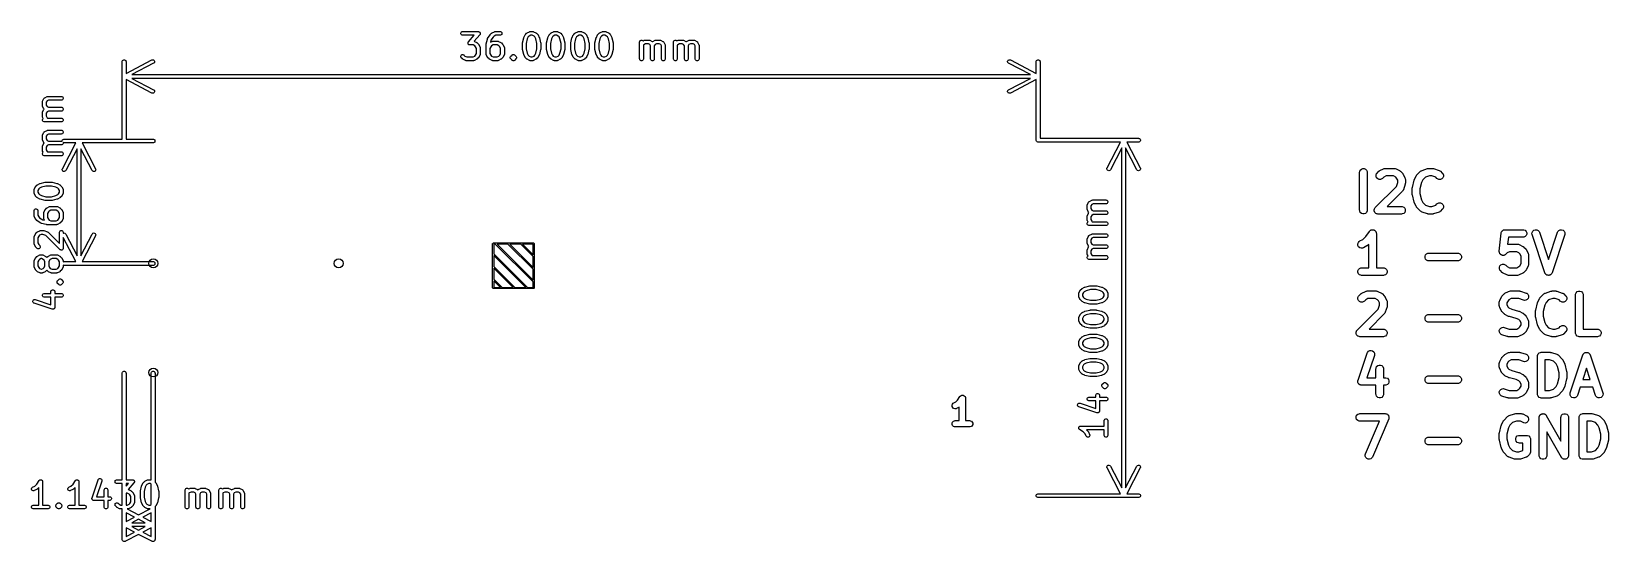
# Model space of a CAD drawing. Extents: x 5.46 to 7.9, y -4.2 to -3.41.
import ezdxf

# ---------------------------------------------------------------- set-up
doc = ezdxf.new("R2010")
doc.units = 0
doc.header["$MEASUREMENT"] = 0
doc.layers.add('BLACK', color=7, linetype='CONTINUOUS')

msp = doc.modelspace()

# ---------------------------------------------------------------- linework, layer by layer
at = {"layer": 'BLACK', "linetype": 'CONTINUOUS'}
for p, q in [((6.122, -3.4118), (6.1225, -3.4108)), ((6.122, -3.413), (6.122, -3.4118)), ((6.1225, -3.414), (6.122, -3.413)), ((6.1225, -3.4108), (6.1233, -3.4099)), ((6.1233, -3.4148), (6.1225, -3.414)), ((6.1233, -3.4099), (6.1244, -3.4095)), ((6.1244, -3.4153), (6.1233, -3.4148)), ((6.1244, -3.4095), (6.1249, -3.4094)), ((6.1249, -3.4153), (6.1244, -3.4153)), ((6.1249, -3.4094), (6.1493, -3.4094)), ((6.1428, -3.4153), (6.1249, -3.4153)), ((6.134, -3.4254), (6.1428, -3.4153)), ((6.1515, -3.4143), (6.1426, -3.4245)), ((6.1493, -3.4094), (6.1496, -3.4095)), ((6.1496, -3.4095), (6.1497, -3.4095)), ((6.1497, -3.4095), (6.1497, -3.4095)), ((6.1497, -3.4095), (6.1499, -3.4095)), ((6.1499, -3.4095), (6.1503, -3.4097)), ((6.1503, -3.4097), (6.1508, -3.4098)), ((6.1508, -3.4098), (6.1509, -3.4099)), ((6.1509, -3.4099), (6.1509, -3.4099)), ((6.1509, -3.4099), (6.1513, -3.4103)), ((6.1513, -3.4103), (6.1516, -3.4106)), ((6.1517, -3.4141), (6.1515, -3.4143)), ((6.1516, -3.4106), (6.1517, -3.4107)), ((6.1517, -3.4107), (6.1518, -3.4108)), ((6.1518, -3.414), (6.1517, -3.4141)), ((6.1518, -3.4108), (6.1519, -3.4112)), ((6.1519, -3.4139), (6.1518, -3.414)), ((6.1518, -3.414), (6.1518, -3.414)), ((6.1519, -3.4112), (6.1522, -3.4116)), ((6.152, -3.4134), (6.1519, -3.4139)), ((6.1522, -3.413), (6.152, -3.4134)), ((6.1522, -3.4116), (6.1522, -3.4117)), ((6.1522, -3.4117), (6.1522, -3.4118)), ((6.1522, -3.4118), (6.1522, -3.4123)), ((6.1522, -3.4123), (6.1522, -3.4128)), ((6.1522, -3.4128), (6.1522, -3.4129)), ((6.1522, -3.4129), (6.1522, -3.413)), ((6.1614, -3.4286), (6.1633, -3.4211)), ((6.1633, -3.4211), (6.1634, -3.4207)), ((6.1634, -3.4207), (6.1635, -3.4206)), ((6.1635, -3.4205), (6.1636, -3.4204)), ((6.1635, -3.4206), (6.1635, -3.4205)), ((6.1635, -3.4206), (6.1635, -3.4206)), ((6.1636, -3.4204), (6.1637, -3.4201)), ((6.1637, -3.4201), (6.1675, -3.4145)), ((6.1675, -3.4145), (6.1677, -3.4143)), ((6.1675, -3.4145), (6.1675, -3.4145)), ((6.1675, -3.4145), (6.1675, -3.4145)), ((6.1677, -3.4143), (6.1678, -3.4141)), ((6.1678, -3.4141), (6.1697, -3.4122)), ((6.1678, -3.4141), (6.1678, -3.4141)), ((6.1678, -3.4141), (6.1678, -3.4141)), ((6.1689, -3.423), (6.1682, -3.4259)), ((6.1722, -3.418), (6.1689, -3.423)), ((6.1697, -3.4122), (6.1699, -3.412)), ((6.1699, -3.412), (6.17, -3.4119)), ((6.17, -3.4119), (6.1701, -3.4119)), ((6.1701, -3.4119), (6.1702, -3.4118)), ((6.1702, -3.4118), (6.1705, -3.4116)), ((6.1702, -3.4118), (6.1702, -3.4118)), ((6.1705, -3.4116), (6.1742, -3.4098)), ((6.1736, -3.4167), (6.1722, -3.418)), ((6.1763, -3.4153), (6.1736, -3.4167)), ((6.1742, -3.4098), (6.1748, -3.4095)), ((6.1748, -3.4095), (6.1749, -3.4095)), ((6.1749, -3.4095), (6.175, -3.4095)), ((6.175, -3.4095), (6.1756, -3.4094)), ((6.1756, -3.4094), (6.1831, -3.4094)), ((6.1831, -3.4153), (6.1763, -3.4153)), ((6.1831, -3.4094), (6.1836, -3.4095)), ((6.1836, -3.4153), (6.1831, -3.4153)), ((6.1836, -3.4095), (6.1847, -3.4099)), ((6.1847, -3.4148), (6.1836, -3.4153)), ((6.1847, -3.4099), (6.1855, -3.4108)), ((6.1855, -3.414), (6.1847, -3.4148)), ((6.1855, -3.4108), (6.1859, -3.4118)), ((6.1859, -3.413), (6.1855, -3.414)), ((6.1859, -3.4118), (6.1859, -3.413)), ((6.2177, -3.4267), (6.2196, -3.4192)), ((6.2196, -3.4191), (6.2197, -3.4189)), ((6.2196, -3.4192), (6.2196, -3.4191)), ((6.2196, -3.4191), (6.2196, -3.4191)), ((6.2197, -3.4189), (6.2198, -3.4186)), ((6.2198, -3.4186), (6.2217, -3.4148)), ((6.2198, -3.4186), (6.2198, -3.4186)), ((6.2198, -3.4186), (6.2198, -3.4186)), ((6.2217, -3.4148), (6.2218, -3.4146)), ((6.2218, -3.4145), (6.2219, -3.4144)), ((6.2218, -3.4146), (6.2218, -3.4145)), ((6.2219, -3.4144), (6.222, -3.4143)), ((6.222, -3.4143), (6.2222, -3.4141)), ((6.222, -3.4143), (6.222, -3.4143)), ((6.2222, -3.4141), (6.2241, -3.4122)), ((6.2252, -3.4209), (6.2235, -3.4278)), ((6.2241, -3.4122), (6.2243, -3.412)), ((6.2243, -3.412), (6.2244, -3.4119)), ((6.2244, -3.4119), (6.2245, -3.4119)), ((6.2245, -3.4119), (6.2245, -3.4118)), ((6.2245, -3.4118), (6.2246, -3.4118)), ((6.2246, -3.4118), (6.2249, -3.4116)), ((6.2249, -3.4116), (6.2286, -3.4098)), ((6.2267, -3.4179), (6.2252, -3.4209)), ((6.2279, -3.4167), (6.2267, -3.4179)), ((6.2306, -3.4153), (6.2279, -3.4167)), ((6.2286, -3.4098), (6.2291, -3.4095)), ((6.2291, -3.4095), (6.2292, -3.4095)), ((6.2292, -3.4095), (6.2293, -3.4095)), ((6.2293, -3.4095), (6.2299, -3.4094)), ((6.2299, -3.4094), (6.2337, -3.4094)), ((6.233, -3.4153), (6.2306, -3.4153)), ((6.2357, -3.4167), (6.233, -3.4153)), ((6.2337, -3.4094), (6.2342, -3.4095)), ((6.2342, -3.4095), (6.2343, -3.4095)), ((6.2343, -3.4095), (6.2345, -3.4095)), ((6.2345, -3.4095), (6.235, -3.4098)), ((6.235, -3.4098), (6.2387, -3.4116)), ((6.2369, -3.4179), (6.2357, -3.4167)), ((6.2384, -3.4209), (6.2369, -3.4179)), ((6.2401, -3.4278), (6.2384, -3.4209)), ((6.2387, -3.4116), (6.239, -3.4118)), ((6.239, -3.4118), (6.2391, -3.4118)), ((6.2391, -3.4118), (6.2391, -3.4119)), ((6.2391, -3.4119), (6.2392, -3.4119)), ((6.2392, -3.4119), (6.2393, -3.412)), ((6.2393, -3.412), (6.2395, -3.4122)), ((6.2395, -3.4122), (6.2414, -3.4141)), ((6.2414, -3.4141), (6.2416, -3.4143)), ((6.2416, -3.4143), (6.2416, -3.4143)), ((6.2416, -3.4143), (6.2417, -3.4144)), ((6.2417, -3.4144), (6.2418, -3.4145)), ((6.2418, -3.4145), (6.2418, -3.4146)), ((6.2418, -3.4146), (6.2419, -3.4148)), ((6.2419, -3.4148), (6.2438, -3.4186)), ((6.2438, -3.4186), (6.2438, -3.4186)), ((6.2438, -3.4186), (6.2438, -3.4186)), ((6.2438, -3.4186), (6.2439, -3.4189)), ((6.2439, -3.4189), (6.244, -3.4191)), ((6.244, -3.4191), (6.244, -3.4191)), ((6.244, -3.4191), (6.244, -3.4192)), ((6.244, -3.4192), (6.2459, -3.4267)), ((6.2552, -3.4267), (6.2571, -3.4192)), ((6.2571, -3.4191), (6.2572, -3.4189)), ((6.2571, -3.4192), (6.2571, -3.4191)), ((6.2571, -3.4191), (6.2571, -3.4191)), ((6.2572, -3.4189), (6.2572, -3.4186)), ((6.2572, -3.4186), (6.2573, -3.4186)), ((6.2573, -3.4186), (6.2592, -3.4148)), ((6.2573, -3.4186), (6.2573, -3.4186)), ((6.2592, -3.4148), (6.2593, -3.4146)), ((6.2593, -3.4145), (6.2594, -3.4144)), ((6.2593, -3.4146), (6.2593, -3.4145)), ((6.2594, -3.4144), (6.2595, -3.4143)), ((6.2595, -3.4143), (6.2597, -3.4141)), ((6.2595, -3.4143), (6.2595, -3.4143)), ((6.2597, -3.4141), (6.2616, -3.4122)), ((6.2627, -3.4209), (6.261, -3.4278)), ((6.2616, -3.4122), (6.2618, -3.412)), ((6.2618, -3.412), (6.2619, -3.4119)), ((6.2619, -3.4119), (6.262, -3.4118)), ((6.2619, -3.4119), (6.2619, -3.4119)), ((6.262, -3.4118), (6.2621, -3.4118)), ((6.2621, -3.4118), (6.2623, -3.4116)), ((6.2623, -3.4116), (6.2661, -3.4098)), ((6.2642, -3.4179), (6.2627, -3.4209)), ((6.2654, -3.4167), (6.2642, -3.4179)), ((6.2681, -3.4153), (6.2654, -3.4167)), ((6.2661, -3.4098), (6.2666, -3.4095)), ((6.2666, -3.4095), (6.2667, -3.4095)), ((6.2667, -3.4095), (6.2668, -3.4095)), ((6.2668, -3.4095), (6.2674, -3.4094)), ((6.2674, -3.4094), (6.2712, -3.4094)), ((6.2705, -3.4153), (6.2681, -3.4153)), ((6.2732, -3.4167), (6.2705, -3.4153)), ((6.2712, -3.4094), (6.2717, -3.4095)), ((6.2717, -3.4095), (6.2718, -3.4095)), ((6.2718, -3.4095), (6.2719, -3.4095)), ((6.2719, -3.4095), (6.2725, -3.4098)), ((6.2725, -3.4098), (6.2762, -3.4116)), ((6.2744, -3.4179), (6.2732, -3.4167)), ((6.2759, -3.4209), (6.2744, -3.4179)), ((6.2776, -3.4278), (6.2759, -3.4209)), ((6.2762, -3.4116), (6.2765, -3.4118)), ((6.2765, -3.4118), (6.2766, -3.4118)), ((6.2766, -3.4118), (6.2766, -3.4119)), ((6.2766, -3.4119), (6.2767, -3.4119)), ((6.2767, -3.4119), (6.2768, -3.412)), ((6.2768, -3.412), (6.277, -3.4122)), ((6.277, -3.4122), (6.2789, -3.4141)), ((6.2789, -3.4141), (6.2791, -3.4143)), ((6.2791, -3.4143), (6.2791, -3.4143)), ((6.2791, -3.4143), (6.2792, -3.4144)), ((6.2792, -3.4144), (6.2792, -3.4145)), ((6.2792, -3.4145), (6.2793, -3.4146)), ((6.2793, -3.4146), (6.2794, -3.4148)), ((6.2794, -3.4148), (6.2813, -3.4186)), ((6.2813, -3.4186), (6.2813, -3.4186)), ((6.2813, -3.4186), (6.2813, -3.4186)), ((6.2813, -3.4186), (6.2814, -3.4189)), ((6.2814, -3.4189), (6.2815, -3.4191)), ((6.2815, -3.4191), (6.2815, -3.4191)), ((6.2815, -3.4191), (6.2815, -3.4192)), ((6.2815, -3.4192), (6.2834, -3.4267)), ((6.2927, -3.4267), (6.2945, -3.4192)), ((6.2945, -3.4192), (6.2946, -3.4191)), ((6.2946, -3.4191), (6.2947, -3.4189)), ((6.2946, -3.4191), (6.2946, -3.4191)), ((6.2947, -3.4189), (6.2947, -3.4186)), ((6.2947, -3.4186), (6.2948, -3.4186)), ((6.2948, -3.4186), (6.2966, -3.4148)), ((6.2948, -3.4186), (6.2948, -3.4186)), ((6.2966, -3.4148), (6.2968, -3.4146)), ((6.2968, -3.4145), (6.2969, -3.4144)), ((6.2968, -3.4146), (6.2968, -3.4145)), ((6.2969, -3.4144), (6.297, -3.4143)), ((6.297, -3.4143), (6.2972, -3.4141)), ((6.297, -3.4143), (6.297, -3.4143)), ((6.2972, -3.4141), (6.2991, -3.4122)), ((6.3002, -3.4209), (6.2985, -3.4278)), ((6.2991, -3.4122), (6.2993, -3.412)), ((6.2993, -3.412), (6.2994, -3.4119)), ((6.2994, -3.4119), (6.2995, -3.4118)), ((6.2994, -3.4119), (6.2994, -3.4119)), ((6.2995, -3.4118), (6.2996, -3.4118)), ((6.2996, -3.4118), (6.2998, -3.4116)), ((6.2998, -3.4116), (6.3036, -3.4098)), ((6.3017, -3.4179), (6.3002, -3.4209)), ((6.3029, -3.4167), (6.3017, -3.4179)), ((6.3056, -3.4153), (6.3029, -3.4167)), ((6.3036, -3.4098), (6.3041, -3.4095)), ((6.3041, -3.4095), (6.3042, -3.4095)), ((6.3042, -3.4095), (6.3043, -3.4095)), ((6.3043, -3.4095), (6.3049, -3.4094)), ((6.3049, -3.4094), (6.3087, -3.4094)), ((6.308, -3.4153), (6.3056, -3.4153)), ((6.3107, -3.4167), (6.308, -3.4153)), ((6.3087, -3.4094), (6.3092, -3.4095)), ((6.3092, -3.4095), (6.3093, -3.4095)), ((6.3093, -3.4095), (6.3094, -3.4095)), ((6.3094, -3.4095), (6.31, -3.4098)), ((6.31, -3.4098), (6.3137, -3.4116)), ((6.3119, -3.4179), (6.3107, -3.4167)), ((6.3134, -3.4209), (6.3119, -3.4179)), ((6.3151, -3.4278), (6.3134, -3.4209)), ((6.3137, -3.4116), (6.314, -3.4118)), ((6.314, -3.4118), (6.3141, -3.4118)), ((6.3141, -3.4118), (6.3141, -3.4119)), ((6.3141, -3.4119), (6.3142, -3.4119)), ((6.3142, -3.4119), (6.3143, -3.412)), ((6.3143, -3.412), (6.3145, -3.4122)), ((6.3145, -3.4122), (6.3164, -3.4141)), ((6.3164, -3.4141), (6.3166, -3.4143)), ((6.3166, -3.4143), (6.3166, -3.4143)), ((6.3166, -3.4143), (6.3167, -3.4144)), ((6.3167, -3.4144), (6.3167, -3.4145)), ((6.3167, -3.4145), (6.3168, -3.4146)), ((6.3168, -3.4146), (6.3169, -3.4148)), ((6.3169, -3.4148), (6.3188, -3.4186)), ((6.3188, -3.4186), (6.3188, -3.4186)), ((6.3188, -3.4186), (6.3188, -3.4186)), ((6.3188, -3.4186), (6.3189, -3.4189)), ((6.3189, -3.4189), (6.319, -3.4191)), ((6.319, -3.4191), (6.319, -3.4191)), ((6.319, -3.4191), (6.319, -3.4192)), ((6.319, -3.4192), (6.3209, -3.4267)), ((6.3302, -3.4267), (6.332, -3.4192)), ((6.332, -3.4192), (6.3321, -3.4191)), ((6.3321, -3.4191), (6.3322, -3.4189)), ((6.3321, -3.4191), (6.3321, -3.4191)), ((6.3322, -3.4189), (6.3322, -3.4186)), ((6.3322, -3.4186), (6.3323, -3.4186)), ((6.3323, -3.4186), (6.3341, -3.4148)), ((6.3323, -3.4186), (6.3323, -3.4186)), ((6.3341, -3.4148), (6.3343, -3.4146)), ((6.3343, -3.4145), (6.3344, -3.4144)), ((6.3343, -3.4146), (6.3343, -3.4145)), ((6.3344, -3.4144), (6.3345, -3.4143)), ((6.3345, -3.4143), (6.3347, -3.4141)), ((6.3345, -3.4143), (6.3345, -3.4143)), ((6.3347, -3.4141), (6.3366, -3.4122)), ((6.3377, -3.4209), (6.336, -3.4278)), ((6.3366, -3.4122), (6.3368, -3.412)), ((6.3368, -3.412), (6.3368, -3.4119)), ((6.3368, -3.4119), (6.3369, -3.4119)), ((6.3369, -3.4119), (6.337, -3.4118)), ((6.337, -3.4118), (6.3371, -3.4118)), ((6.3371, -3.4118), (6.3373, -3.4116)), ((6.3373, -3.4116), (6.3411, -3.4098)), ((6.3392, -3.4179), (6.3377, -3.4209)), ((6.3404, -3.4167), (6.3392, -3.4179)), ((6.3431, -3.4153), (6.3404, -3.4167)), ((6.3411, -3.4098), (6.3416, -3.4095)), ((6.3416, -3.4095), (6.3417, -3.4095)), ((6.3417, -3.4095), (6.3418, -3.4095)), ((6.3418, -3.4095), (6.3424, -3.4094)), ((6.3424, -3.4094), (6.3462, -3.4094)), ((6.3455, -3.4153), (6.3431, -3.4153)), ((6.3482, -3.4167), (6.3455, -3.4153)), ((6.3462, -3.4094), (6.3467, -3.4095)), ((6.3467, -3.4095), (6.3468, -3.4095)), ((6.3468, -3.4095), (6.3469, -3.4095)), ((6.3469, -3.4095), (6.3475, -3.4098)), ((6.3475, -3.4098), (6.3512, -3.4116)), ((6.3494, -3.4179), (6.3482, -3.4167)), ((6.3509, -3.4209), (6.3494, -3.4179)), ((6.3526, -3.4278), (6.3509, -3.4209)), ((6.3512, -3.4116), (6.3515, -3.4118)), ((6.3515, -3.4118), (6.3515, -3.4118)), ((6.3515, -3.4118), (6.3516, -3.4119)), ((6.3516, -3.4119), (6.3517, -3.4119)), ((6.3517, -3.4119), (6.3518, -3.412)), ((6.3518, -3.412), (6.352, -3.4122)), ((6.352, -3.4122), (6.3539, -3.4141)), ((6.3539, -3.4141), (6.3541, -3.4143)), ((6.3541, -3.4143), (6.3541, -3.4143)), ((6.3541, -3.4143), (6.3542, -3.4144)), ((6.3542, -3.4144), (6.3542, -3.4145)), ((6.3542, -3.4145), (6.3543, -3.4146)), ((6.3543, -3.4146), (6.3544, -3.4148)), ((6.3544, -3.4148), (6.3563, -3.4186)), ((6.3563, -3.4186), (6.3563, -3.4186)), ((6.3563, -3.4186), (6.3563, -3.4186)), ((6.3563, -3.4186), (6.3564, -3.4189)), ((6.3564, -3.4189), (6.3565, -3.4191)), ((6.3565, -3.4191), (6.3565, -3.4191)), ((6.3565, -3.4191), (6.3565, -3.4192)), ((6.3565, -3.4192), (6.3584, -3.4267)), ((6.3999, -3.4239), (6.4008, -3.4231)), ((6.4008, -3.4231), (6.4018, -3.4226)), ((6.4018, -3.4226), (6.403, -3.4226)), ((6.403, -3.4226), (6.404, -3.4231)), ((6.404, -3.4231), (6.4048, -3.4238)), ((6.4048, -3.4238), (6.4067, -3.4229)), ((6.4067, -3.4229), (6.4072, -3.4227)), ((6.4072, -3.4227), (6.4073, -3.4227)), ((6.4073, -3.4227), (6.4074, -3.4226)), ((6.4074, -3.4226), (6.408, -3.4226)), ((6.408, -3.4226), (6.4136, -3.4226)), ((6.4136, -3.4226), (6.4142, -3.4226)), ((6.4142, -3.4226), (6.4143, -3.4227)), ((6.4143, -3.4227), (6.4144, -3.4227)), ((6.4144, -3.4227), (6.415, -3.4229)), ((6.415, -3.4229), (6.4187, -3.4248)), ((6.4198, -3.4248), (6.4236, -3.4229)), ((6.4236, -3.4229), (6.4241, -3.4227)), ((6.4241, -3.4227), (6.4242, -3.4227)), ((6.4242, -3.4227), (6.4243, -3.4226)), ((6.4243, -3.4226), (6.4249, -3.4226)), ((6.4249, -3.4226), (6.4305, -3.4226)), ((6.4305, -3.4226), (6.4311, -3.4226)), ((6.4311, -3.4226), (6.4312, -3.4227)), ((6.4312, -3.4227), (6.4313, -3.4227)), ((6.4313, -3.4227), (6.4318, -3.4229)), ((6.4318, -3.4229), (6.4356, -3.4248)), ((6.4524, -3.4239), (6.4533, -3.4231)), ((6.4533, -3.4231), (6.4543, -3.4226)), ((6.4543, -3.4226), (6.4555, -3.4226)), ((6.4555, -3.4226), (6.4565, -3.4231)), ((6.4565, -3.4231), (6.4573, -3.4238)), ((6.4573, -3.4238), (6.4592, -3.4229)), ((6.4592, -3.4229), (6.4597, -3.4227)), ((6.4597, -3.4227), (6.4598, -3.4227)), ((6.4598, -3.4227), (6.4599, -3.4226)), ((6.4599, -3.4226), (6.4605, -3.4226)), ((6.4605, -3.4226), (6.4661, -3.4226)), ((6.4661, -3.4226), (6.4667, -3.4226)), ((6.4667, -3.4226), (6.4668, -3.4227)), ((6.4668, -3.4227), (6.4669, -3.4227)), ((6.4669, -3.4227), (6.4675, -3.4229)), ((6.4675, -3.4229), (6.4712, -3.4248)), ((6.4723, -3.4248), (6.4761, -3.4229)), ((6.4761, -3.4229), (6.4766, -3.4227)), ((6.4766, -3.4227), (6.4767, -3.4227)), ((6.4767, -3.4227), (6.4768, -3.4226)), ((6.4768, -3.4226), (6.4774, -3.4226)), ((6.4774, -3.4226), (6.483, -3.4226)), ((6.483, -3.4226), (6.4836, -3.4226)), ((6.4836, -3.4226), (6.4837, -3.4227)), ((6.4837, -3.4227), (6.4838, -3.4227)), ((6.4838, -3.4227), (6.4843, -3.4229)), ((6.4843, -3.4229), (6.4881, -3.4248)), ((6.122, -3.4474), (6.1225, -3.4464)), ((6.122, -3.4486), (6.122, -3.4474)), ((6.1225, -3.4464), (6.1233, -3.4456)), ((6.1233, -3.4456), (6.1244, -3.4451)), ((6.1244, -3.4451), (6.1255, -3.4451)), ((6.1255, -3.4451), (6.1266, -3.4456)), ((6.1266, -3.4456), (6.127, -3.4459)), ((6.127, -3.4459), (6.1286, -3.4475)), ((6.1286, -3.4475), (6.1313, -3.4488)), ((6.1333, -3.4268), (6.1335, -3.4264)), ((6.1333, -3.4269), (6.1333, -3.4268)), ((6.1333, -3.427), (6.1333, -3.4269)), ((6.1333, -3.4275), (6.1333, -3.427)), ((6.1333, -3.428), (6.1333, -3.4275)), ((6.1333, -3.4281), (6.1333, -3.428)), ((6.1333, -3.4282), (6.1333, -3.4281)), ((6.1335, -3.4286), (6.1333, -3.4282)), ((6.1335, -3.4264), (6.1336, -3.4259)), ((6.1337, -3.429), (6.1335, -3.4286)), ((6.1336, -3.4259), (6.1337, -3.4258)), ((6.1337, -3.4258), (6.1338, -3.4257)), ((6.1337, -3.4258), (6.1337, -3.4258)), ((6.1338, -3.4291), (6.1337, -3.429)), ((6.1338, -3.4257), (6.134, -3.4254)), ((6.1338, -3.4292), (6.1338, -3.4291)), ((6.1342, -3.4295), (6.1338, -3.4292)), ((6.1345, -3.4298), (6.1342, -3.4295)), ((6.1346, -3.4299), (6.1345, -3.4298)), ((6.1347, -3.43), (6.1346, -3.4299)), ((6.1352, -3.4301), (6.1347, -3.43)), ((6.1356, -3.4303), (6.1352, -3.4301)), ((6.1357, -3.4303), (6.1356, -3.4303)), ((6.1358, -3.4303), (6.1357, -3.4303)), ((6.1359, -3.4303), (6.1358, -3.4303)), ((6.1362, -3.4303), (6.1359, -3.4303)), ((6.1411, -3.4303), (6.1362, -3.4303)), ((6.1438, -3.4317), (6.1411, -3.4303)), ((6.1411, -3.4488), (6.1438, -3.4475)), ((6.1426, -3.4245), (6.1431, -3.4248)), ((6.1431, -3.4248), (6.1469, -3.4266)), ((6.145, -3.4329), (6.1438, -3.4317)), ((6.1438, -3.4475), (6.145, -3.4463)), ((6.1464, -3.4356), (6.145, -3.4329)), ((6.145, -3.4463), (6.1464, -3.4436)), ((6.1464, -3.4436), (6.1464, -3.4356)), ((6.1469, -3.4266), (6.1471, -3.4268)), ((6.1471, -3.4268), (6.1472, -3.4268)), ((6.1472, -3.4268), (6.1473, -3.4269)), ((6.1473, -3.4269), (6.1474, -3.4269)), ((6.1474, -3.4269), (6.1474, -3.427)), ((6.1474, -3.427), (6.1476, -3.4272)), ((6.1476, -3.4272), (6.1495, -3.4291)), ((6.1495, -3.4291), (6.1497, -3.4293)), ((6.1497, -3.4293), (6.1498, -3.4293)), ((6.1498, -3.4293), (6.1498, -3.4294)), ((6.1498, -3.4294), (6.1499, -3.4295)), ((6.1499, -3.4295), (6.1499, -3.4296)), ((6.1499, -3.4296), (6.1501, -3.4298)), ((6.1501, -3.4298), (6.1519, -3.4336)), ((6.1519, -3.4456), (6.1501, -3.4493)), ((6.1519, -3.4336), (6.1522, -3.4341)), ((6.1522, -3.445), (6.1519, -3.4456)), ((6.1522, -3.4341), (6.1522, -3.4342)), ((6.1522, -3.4342), (6.1522, -3.4343)), ((6.1522, -3.4343), (6.1523, -3.4349)), ((6.1523, -3.4443), (6.1522, -3.4448)), ((6.1522, -3.4448), (6.1522, -3.4449)), ((6.1522, -3.4449), (6.1522, -3.445)), ((6.1523, -3.4349), (6.1523, -3.4443)), ((6.1614, -3.4287), (6.1614, -3.4286)), ((6.1614, -3.4289), (6.1614, -3.4287)), ((6.1614, -3.4287), (6.1614, -3.4287)), ((6.1614, -3.4291), (6.1614, -3.4289)), ((6.1614, -3.4292), (6.1614, -3.4291)), ((6.1614, -3.4293), (6.1614, -3.4292)), ((6.1614, -3.4443), (6.1614, -3.4293)), ((6.1614, -3.4448), (6.1614, -3.4443)), ((6.1614, -3.4449), (6.1614, -3.4448)), ((6.1615, -3.445), (6.1614, -3.4449)), ((6.1617, -3.4456), (6.1615, -3.445)), ((6.1635, -3.4493), (6.1617, -3.4456)), ((6.1686, -3.4329), (6.1673, -3.4356)), ((6.1673, -3.4356), (6.1673, -3.4436)), ((6.1673, -3.4436), (6.1686, -3.4463)), ((6.1682, -3.4259), (6.1705, -3.4248)), ((6.1698, -3.4317), (6.1686, -3.4329)), ((6.1686, -3.4463), (6.1698, -3.4475)), ((6.1725, -3.4303), (6.1698, -3.4317)), ((6.1698, -3.4475), (6.1725, -3.4488)), ((6.1705, -3.4248), (6.171, -3.4245)), ((6.171, -3.4245), (6.1711, -3.4245)), ((6.1711, -3.4245), (6.1712, -3.4245)), ((6.1712, -3.4245), (6.1718, -3.4244)), ((6.1718, -3.4244), (6.1793, -3.4244)), ((6.1786, -3.4303), (6.1725, -3.4303)), ((6.1813, -3.4317), (6.1786, -3.4303)), ((6.1786, -3.4488), (6.1813, -3.4475)), ((6.1793, -3.4244), (6.1799, -3.4245)), ((6.1799, -3.4245), (6.18, -3.4245)), ((6.18, -3.4245), (6.1801, -3.4245)), ((6.1801, -3.4245), (6.1806, -3.4248)), ((6.1806, -3.4248), (6.1844, -3.4266)), ((6.1825, -3.4329), (6.1813, -3.4317)), ((6.1813, -3.4475), (6.1825, -3.4463)), ((6.1838, -3.4356), (6.1825, -3.4329)), ((6.1825, -3.4463), (6.1838, -3.4436)), ((6.1838, -3.4436), (6.1838, -3.4356)), ((6.1844, -3.4266), (6.1846, -3.4268)), ((6.1846, -3.4268), (6.1847, -3.4268)), ((6.1847, -3.4268), (6.1848, -3.4269)), ((6.1848, -3.4269), (6.1849, -3.4269)), ((6.1849, -3.4269), (6.1849, -3.427)), ((6.1849, -3.427), (6.1851, -3.4272)), ((6.1851, -3.4272), (6.187, -3.4291)), ((6.187, -3.4291), (6.1872, -3.4293)), ((6.1872, -3.4293), (6.1873, -3.4293)), ((6.1873, -3.4293), (6.1873, -3.4294)), ((6.1873, -3.4294), (6.1874, -3.4295)), ((6.1874, -3.4295), (6.1874, -3.4296)), ((6.1874, -3.4296), (6.1876, -3.4298)), ((6.1876, -3.4298), (6.1894, -3.4336)), ((6.1894, -3.4456), (6.1876, -3.4493)), ((6.1894, -3.4336), (6.1896, -3.4341)), ((6.1896, -3.445), (6.1894, -3.4456)), ((6.1896, -3.4341), (6.1897, -3.4342)), ((6.1897, -3.4449), (6.1896, -3.445)), ((6.1897, -3.4342), (6.1897, -3.4343)), ((6.1897, -3.4343), (6.1898, -3.4349)), ((6.1898, -3.4443), (6.1897, -3.4448)), ((6.1897, -3.4448), (6.1897, -3.4449)), ((6.1898, -3.4349), (6.1898, -3.4443)), ((6.1993, -3.4482), (6.1997, -3.4478)), ((6.1997, -3.4478), (6.2016, -3.4459)), ((6.2016, -3.4459), (6.202, -3.4456)), ((6.202, -3.4456), (6.2028, -3.4453)), ((6.202, -3.4456), (6.202, -3.4456)), ((6.2028, -3.4453), (6.2031, -3.4451)), ((6.2031, -3.4451), (6.2043, -3.4451)), ((6.2043, -3.4451), (6.2043, -3.4451)), ((6.2043, -3.4451), (6.2046, -3.4453)), ((6.2046, -3.4453), (6.2053, -3.4456)), ((6.2053, -3.4456), (6.2053, -3.4456)), ((6.2053, -3.4456), (6.2058, -3.4459)), ((6.2058, -3.4459), (6.2076, -3.4478)), ((6.2076, -3.4478), (6.208, -3.4482)), ((6.2176, -3.427), (6.2177, -3.4268)), ((6.2176, -3.4272), (6.2176, -3.427)), ((6.2176, -3.4273), (6.2176, -3.4272)), ((6.2176, -3.4274), (6.2176, -3.4273)), ((6.2176, -3.4368), (6.2176, -3.4274)), ((6.2176, -3.4369), (6.2176, -3.4368)), ((6.2176, -3.4371), (6.2176, -3.4369)), ((6.2176, -3.4369), (6.2176, -3.4369)), ((6.2177, -3.4373), (6.2176, -3.4371)), ((6.2177, -3.4268), (6.2177, -3.4267)), ((6.2177, -3.4268), (6.2177, -3.4268)), ((6.2177, -3.4374), (6.2177, -3.4373)), ((6.2177, -3.4375), (6.2177, -3.4374)), ((6.2196, -3.445), (6.2177, -3.4375)), ((6.2197, -3.4453), (6.2196, -3.445)), ((6.2196, -3.445), (6.2196, -3.445)), ((6.2196, -3.445), (6.2196, -3.445)), ((6.2198, -3.4455), (6.2197, -3.4453)), ((6.2198, -3.4456), (6.2198, -3.4455)), ((6.2198, -3.4455), (6.2198, -3.4455)), ((6.2217, -3.4493), (6.2198, -3.4456)), ((6.2235, -3.4278), (6.2235, -3.4364)), ((6.2235, -3.4364), (6.2252, -3.4432)), ((6.2252, -3.4432), (6.2267, -3.4463)), ((6.2267, -3.4463), (6.2279, -3.4475)), ((6.2279, -3.4475), (6.2306, -3.4488)), ((6.233, -3.4488), (6.2357, -3.4475)), ((6.2357, -3.4475), (6.2369, -3.4463)), ((6.2369, -3.4463), (6.2384, -3.4432)), ((6.2384, -3.4432), (6.2401, -3.4364)), ((6.2401, -3.4364), (6.2401, -3.4278)), ((6.2438, -3.4456), (6.2419, -3.4493)), ((6.2439, -3.4453), (6.2438, -3.4455)), ((6.2438, -3.4455), (6.2438, -3.4455)), ((6.2438, -3.4455), (6.2438, -3.4456)), ((6.244, -3.445), (6.2439, -3.4453)), ((6.2459, -3.4375), (6.244, -3.445)), ((6.244, -3.445), (6.244, -3.445)), ((6.244, -3.445), (6.244, -3.445)), ((6.2459, -3.4267), (6.2459, -3.4268)), ((6.2459, -3.4268), (6.2459, -3.4268)), ((6.2459, -3.4268), (6.246, -3.427)), ((6.246, -3.4371), (6.2459, -3.4373)), ((6.2459, -3.4373), (6.2459, -3.4374)), ((6.2459, -3.4374), (6.2459, -3.4375)), ((6.246, -3.427), (6.246, -3.4272)), ((6.246, -3.4272), (6.246, -3.4273)), ((6.246, -3.4273), (6.246, -3.4274)), ((6.246, -3.4274), (6.246, -3.4368)), ((6.246, -3.4368), (6.246, -3.4369)), ((6.246, -3.4369), (6.246, -3.4369)), ((6.246, -3.4369), (6.246, -3.4371)), ((6.2551, -3.427), (6.2551, -3.4268)), ((6.2551, -3.4268), (6.2552, -3.4268)), ((6.2551, -3.4272), (6.2551, -3.427)), ((6.2551, -3.4273), (6.2551, -3.4272)), ((6.2551, -3.4274), (6.2551, -3.4273)), ((6.2551, -3.4368), (6.2551, -3.4274)), ((6.2551, -3.4369), (6.2551, -3.4368)), ((6.2551, -3.4371), (6.2551, -3.4369)), ((6.2551, -3.4369), (6.2551, -3.4369)), ((6.2551, -3.4373), (6.2551, -3.4371)), ((6.2552, -3.4374), (6.2551, -3.4373)), ((6.2552, -3.4268), (6.2552, -3.4267)), ((6.2552, -3.4375), (6.2552, -3.4374)), ((6.2571, -3.445), (6.2552, -3.4375)), ((6.2572, -3.4453), (6.2571, -3.445)), ((6.2571, -3.445), (6.2571, -3.445)), ((6.2571, -3.445), (6.2571, -3.445)), ((6.2572, -3.4455), (6.2572, -3.4453)), ((6.2573, -3.4455), (6.2572, -3.4455)), ((6.2573, -3.4456), (6.2573, -3.4455)), ((6.2592, -3.4493), (6.2573, -3.4456)), ((6.261, -3.4278), (6.261, -3.4364)), ((6.261, -3.4364), (6.2627, -3.4432)), ((6.2627, -3.4432), (6.2642, -3.4463)), ((6.2642, -3.4463), (6.2654, -3.4475)), ((6.2654, -3.4475), (6.2681, -3.4488)), ((6.2705, -3.4488), (6.2732, -3.4475)), ((6.2732, -3.4475), (6.2744, -3.4463)), ((6.2744, -3.4463), (6.2759, -3.4432)), ((6.2759, -3.4432), (6.2776, -3.4364)), ((6.2776, -3.4364), (6.2776, -3.4278)), ((6.2813, -3.4456), (6.2794, -3.4493)), ((6.2814, -3.4453), (6.2813, -3.4455)), ((6.2813, -3.4455), (6.2813, -3.4455)), ((6.2813, -3.4455), (6.2813, -3.4456)), ((6.2815, -3.445), (6.2814, -3.4453)), ((6.2834, -3.4375), (6.2815, -3.445)), ((6.2815, -3.445), (6.2815, -3.445)), ((6.2815, -3.445), (6.2815, -3.445)), ((6.2834, -3.4267), (6.2834, -3.4268)), ((6.2834, -3.4268), (6.2834, -3.4268)), ((6.2834, -3.4268), (6.2835, -3.427)), ((6.2835, -3.4371), (6.2834, -3.4373)), ((6.2834, -3.4373), (6.2834, -3.4374)), ((6.2834, -3.4374), (6.2834, -3.4375)), ((6.2835, -3.427), (6.2835, -3.4272)), ((6.2835, -3.4272), (6.2835, -3.4273)), ((6.2835, -3.4273), (6.2835, -3.4274)), ((6.2835, -3.4274), (6.2835, -3.4368)), ((6.2835, -3.4368), (6.2835, -3.4369)), ((6.2835, -3.4369), (6.2835, -3.4369)), ((6.2835, -3.4369), (6.2835, -3.4371)), ((6.2926, -3.427), (6.2926, -3.4268)), ((6.2926, -3.4268), (6.2927, -3.4268)), ((6.2926, -3.4272), (6.2926, -3.427)), ((6.2926, -3.4273), (6.2926, -3.4272)), ((6.2926, -3.4274), (6.2926, -3.4273)), ((6.2926, -3.4368), (6.2926, -3.4274)), ((6.2926, -3.4369), (6.2926, -3.4368)), ((6.2926, -3.4371), (6.2926, -3.4369)), ((6.2926, -3.4369), (6.2926, -3.4369)), ((6.2926, -3.4373), (6.2926, -3.4371)), ((6.2927, -3.4374), (6.2926, -3.4373)), ((6.2927, -3.4268), (6.2927, -3.4267)), ((6.2927, -3.4375), (6.2927, -3.4374)), ((6.2945, -3.445), (6.2927, -3.4375)), ((6.2946, -3.445), (6.2945, -3.445)), ((6.2947, -3.4453), (6.2946, -3.445)), ((6.2946, -3.445), (6.2946, -3.445)), ((6.2947, -3.4455), (6.2947, -3.4453)), ((6.2948, -3.4455), (6.2947, -3.4455)), ((6.2948, -3.4456), (6.2948, -3.4455)), ((6.2966, -3.4493), (6.2948, -3.4456)), ((6.2985, -3.4278), (6.2985, -3.4364)), ((6.2985, -3.4364), (6.3002, -3.4432)), ((6.3002, -3.4432), (6.3017, -3.4463)), ((6.3017, -3.4463), (6.3029, -3.4475)), ((6.3029, -3.4475), (6.3056, -3.4488)), ((6.308, -3.4488), (6.3107, -3.4475)), ((6.3107, -3.4475), (6.3119, -3.4463)), ((6.3119, -3.4463), (6.3134, -3.4432)), ((6.3134, -3.4432), (6.3151, -3.4364)), ((6.3151, -3.4364), (6.3151, -3.4278)), ((6.3188, -3.4456), (6.3169, -3.4493)), ((6.3189, -3.4453), (6.3188, -3.4455)), ((6.3188, -3.4455), (6.3188, -3.4455)), ((6.3188, -3.4455), (6.3188, -3.4456)), ((6.319, -3.445), (6.3189, -3.4453)), ((6.3209, -3.4375), (6.319, -3.445)), ((6.319, -3.445), (6.319, -3.445)), ((6.319, -3.445), (6.319, -3.445)), ((6.3209, -3.4267), (6.3209, -3.4268)), ((6.3209, -3.4268), (6.3209, -3.4268)), ((6.3209, -3.4268), (6.321, -3.427)), ((6.321, -3.4371), (6.3209, -3.4373)), ((6.3209, -3.4373), (6.3209, -3.4374)), ((6.3209, -3.4374), (6.3209, -3.4375)), ((6.321, -3.427), (6.321, -3.4272)), ((6.321, -3.4272), (6.321, -3.4273)), ((6.321, -3.4273), (6.321, -3.4274)), ((6.321, -3.4274), (6.321, -3.4368)), ((6.321, -3.4368), (6.321, -3.4369)), ((6.321, -3.4369), (6.321, -3.4369)), ((6.321, -3.4369), (6.321, -3.4371)), ((6.3301, -3.427), (6.3301, -3.4268)), ((6.3301, -3.4268), (6.3302, -3.4268)), ((6.3301, -3.4272), (6.3301, -3.427)), ((6.3301, -3.4273), (6.3301, -3.4272)), ((6.3301, -3.4274), (6.3301, -3.4273)), ((6.3301, -3.4368), (6.3301, -3.4274)), ((6.3301, -3.4369), (6.3301, -3.4368)), ((6.3301, -3.4371), (6.3301, -3.4369)), ((6.3301, -3.4369), (6.3301, -3.4369)), ((6.3301, -3.4373), (6.3301, -3.4371)), ((6.3302, -3.4374), (6.3301, -3.4373)), ((6.3302, -3.4268), (6.3302, -3.4267)), ((6.3302, -3.4375), (6.3302, -3.4374)), ((6.332, -3.445), (6.3302, -3.4375)), ((6.3321, -3.445), (6.332, -3.445)), ((6.3322, -3.4453), (6.3321, -3.445)), ((6.3321, -3.445), (6.3321, -3.445)), ((6.3322, -3.4455), (6.3322, -3.4453)), ((6.3323, -3.4455), (6.3322, -3.4455)), ((6.3323, -3.4456), (6.3323, -3.4455)), ((6.3341, -3.4493), (6.3323, -3.4456)), ((6.336, -3.4278), (6.336, -3.4364)), ((6.336, -3.4364), (6.3377, -3.4432)), ((6.3377, -3.4432), (6.3392, -3.4463)), ((6.3392, -3.4463), (6.3404, -3.4475)), ((6.3404, -3.4475), (6.3431, -3.4488)), ((6.3455, -3.4488), (6.3482, -3.4475)), ((6.3482, -3.4475), (6.3494, -3.4463)), ((6.3494, -3.4463), (6.3509, -3.4432)), ((6.3509, -3.4432), (6.3526, -3.4364)), ((6.3526, -3.4364), (6.3526, -3.4278)), ((6.3563, -3.4456), (6.3544, -3.4493)), ((6.3564, -3.4453), (6.3563, -3.4455)), ((6.3563, -3.4455), (6.3563, -3.4455)), ((6.3563, -3.4455), (6.3563, -3.4456)), ((6.3565, -3.445), (6.3564, -3.4453)), ((6.3584, -3.4375), (6.3565, -3.445)), ((6.3565, -3.445), (6.3565, -3.445)), ((6.3565, -3.445), (6.3565, -3.445)), ((6.3584, -3.4267), (6.3584, -3.4268)), ((6.3584, -3.4268), (6.3584, -3.4268)), ((6.3584, -3.4268), (6.3584, -3.427)), ((6.3584, -3.427), (6.3585, -3.4272)), ((6.3585, -3.4369), (6.3584, -3.4371)), ((6.3584, -3.4371), (6.3584, -3.4373)), ((6.3584, -3.4373), (6.3584, -3.4374)), ((6.3584, -3.4374), (6.3584, -3.4375)), ((6.3585, -3.4272), (6.3585, -3.4273)), ((6.3585, -3.4273), (6.3585, -3.4274)), ((6.3585, -3.4274), (6.3585, -3.4368)), ((6.3585, -3.4368), (6.3585, -3.4369)), ((6.3585, -3.4369), (6.3585, -3.4369)), ((6.3994, -3.4255), (6.3995, -3.4249)), ((6.3994, -3.4518), (6.3994, -3.4255)), ((6.3995, -3.4249), (6.3999, -3.4239)), ((6.406, -3.4298), (6.4054, -3.4305)), ((6.4054, -3.4305), (6.4054, -3.4518)), ((6.4087, -3.4285), (6.406, -3.4298)), ((6.413, -3.4285), (6.4087, -3.4285)), ((6.4152, -3.4296), (6.413, -3.4285)), ((6.4163, -3.4318), (6.4152, -3.4296)), ((6.4163, -3.4518), (6.4163, -3.4318)), ((6.4187, -3.4248), (6.4188, -3.4248)), ((6.4188, -3.4248), (6.4189, -3.4248)), ((6.4189, -3.4248), (6.4189, -3.4249)), ((6.4189, -3.4249), (6.4192, -3.4251)), ((6.4192, -3.4251), (6.4193, -3.4251)), ((6.4193, -3.4251), (6.4196, -3.4249)), ((6.4193, -3.4251), (6.4193, -3.4251)), ((6.4196, -3.4249), (6.4197, -3.4248)), ((6.4197, -3.4248), (6.4197, -3.4248)), ((6.4197, -3.4248), (6.4198, -3.4248)), ((6.4233, -3.4296), (6.4222, -3.4318)), ((6.4222, -3.4318), (6.4222, -3.4518)), ((6.4256, -3.4285), (6.4233, -3.4296)), ((6.4298, -3.4285), (6.4256, -3.4285)), ((6.4321, -3.4296), (6.4298, -3.4285)), ((6.4332, -3.4318), (6.4321, -3.4296)), ((6.4332, -3.4518), (6.4332, -3.4318)), ((6.4356, -3.4248), (6.4357, -3.4248)), ((6.4357, -3.4248), (6.4357, -3.4248)), ((6.4357, -3.4248), (6.4358, -3.4249)), ((6.4358, -3.4249), (6.4361, -3.4251)), ((6.4361, -3.4251), (6.4363, -3.4253)), ((6.4363, -3.4253), (6.4366, -3.4256)), ((6.4366, -3.4256), (6.4368, -3.4259)), ((6.4368, -3.4259), (6.4368, -3.4259)), ((6.4368, -3.4259), (6.4369, -3.426)), ((6.4369, -3.426), (6.4369, -3.4261)), ((6.4369, -3.4261), (6.4388, -3.4298)), ((6.4388, -3.4298), (6.439, -3.4304)), ((6.439, -3.4304), (6.439, -3.4305)), ((6.439, -3.4305), (6.439, -3.4306)), ((6.439, -3.4306), (6.4391, -3.4311)), ((6.4391, -3.4311), (6.4391, -3.4518)), ((6.4519, -3.4255), (6.452, -3.4249)), ((6.4519, -3.4518), (6.4519, -3.4255)), ((6.452, -3.4249), (6.4524, -3.4239)), ((6.4585, -3.4298), (6.4578, -3.4305)), ((6.4578, -3.4305), (6.4578, -3.4518)), ((6.4612, -3.4285), (6.4585, -3.4298)), ((6.4654, -3.4285), (6.4612, -3.4285)), ((6.4677, -3.4296), (6.4654, -3.4285)), ((6.4688, -3.4318), (6.4677, -3.4296)), ((6.4688, -3.4518), (6.4688, -3.4318)), ((6.4712, -3.4248), (6.4713, -3.4248)), ((6.4713, -3.4248), (6.4714, -3.4248)), ((6.4714, -3.4248), (6.4714, -3.4249)), ((6.4714, -3.4249), (6.4717, -3.4251)), ((6.4717, -3.4251), (6.4718, -3.4251)), ((6.4718, -3.4251), (6.4721, -3.4249)), ((6.4718, -3.4251), (6.4718, -3.4251)), ((6.4721, -3.4249), (6.4722, -3.4248)), ((6.4722, -3.4248), (6.4722, -3.4248)), ((6.4722, -3.4248), (6.4723, -3.4248)), ((6.4758, -3.4296), (6.4747, -3.4318)), ((6.4747, -3.4318), (6.4747, -3.4518)), ((6.4781, -3.4285), (6.4758, -3.4296)), ((6.4823, -3.4285), (6.4781, -3.4285)), ((6.4846, -3.4296), (6.4823, -3.4285)), ((6.4857, -3.4318), (6.4846, -3.4296)), ((6.4857, -3.4518), (6.4857, -3.4318)), ((6.4881, -3.4248), (6.4882, -3.4248)), ((6.4882, -3.4248), (6.4882, -3.4248)), ((6.4882, -3.4248), (6.4883, -3.4249)), ((6.4883, -3.4249), (6.4886, -3.4251)), ((6.4886, -3.4251), (6.4888, -3.4253)), ((6.4888, -3.4253), (6.4891, -3.4256)), ((6.4891, -3.4256), (6.4893, -3.4259)), ((6.4893, -3.4259), (6.4893, -3.4259)), ((6.4893, -3.4259), (6.4893, -3.426)), ((6.4893, -3.426), (6.4894, -3.4261)), ((6.4894, -3.4261), (6.4913, -3.4298)), ((6.4913, -3.4298), (6.4915, -3.4304)), ((6.4915, -3.4304), (6.4915, -3.4305)), ((6.4915, -3.4305), (6.4915, -3.4306)), ((6.4915, -3.4306), (6.4916, -3.4311)), ((6.4916, -3.4311), (6.4916, -3.4518)), ((5.597, -3.456), (5.5971, -3.4555)), ((5.597, -3.5762), (5.597, -3.456)), ((5.5971, -3.4555), (5.5975, -3.4544)), ((5.5975, -3.4544), (5.5984, -3.4536)), ((5.5984, -3.4536), (5.5994, -3.4532)), ((5.5994, -3.4532), (5.6006, -3.4532)), ((5.6006, -3.4532), (5.6016, -3.4536)), ((5.6016, -3.4536), (5.6025, -3.4544)), ((5.6025, -3.4544), (5.6029, -3.4555)), ((5.6029, -3.4555), (5.603, -3.456)), ((5.603, -3.4743), (5.643, -3.4534)), ((5.603, -3.456), (5.603, -3.4743)), ((5.6457, -3.4587), (5.6121, -3.4762)), ((5.643, -3.4534), (5.6435, -3.4532)), ((5.6435, -3.4532), (5.6447, -3.4531)), ((5.6447, -3.4531), (5.6458, -3.4535)), ((5.6462, -3.4583), (5.6457, -3.4587)), ((5.6458, -3.4535), (5.6467, -3.4542)), ((5.6469, -3.4575), (5.6462, -3.4583)), ((5.6467, -3.4542), (5.6472, -3.4552)), ((5.6473, -3.4564), (5.6469, -3.4575)), ((5.6472, -3.4552), (5.6473, -3.4564)), ((6.1225, -3.4497), (6.122, -3.4486)), ((6.1228, -3.4501), (6.1225, -3.4497)), ((6.1247, -3.452), (6.1228, -3.4501)), ((6.1249, -3.4522), (6.1247, -3.452)), ((6.125, -3.4522), (6.1249, -3.4522)), ((6.1251, -3.4523), (6.125, -3.4522)), ((6.1252, -3.4523), (6.1251, -3.4523)), ((6.1252, -3.4524), (6.1252, -3.4523)), ((6.1255, -3.4525), (6.1252, -3.4524)), ((6.1292, -3.4544), (6.1255, -3.4525)), ((6.1298, -3.4546), (6.1292, -3.4544)), ((6.1299, -3.4546), (6.1298, -3.4546)), ((6.13, -3.4547), (6.1299, -3.4546)), ((6.1306, -3.4547), (6.13, -3.4547)), ((6.1418, -3.4547), (6.1306, -3.4547)), ((6.1313, -3.4488), (6.1411, -3.4488)), ((6.1424, -3.4547), (6.1418, -3.4547)), ((6.1425, -3.4546), (6.1424, -3.4547)), ((6.1426, -3.4546), (6.1425, -3.4546)), ((6.1431, -3.4544), (6.1426, -3.4546)), ((6.1469, -3.4525), (6.1431, -3.4544)), ((6.1471, -3.4524), (6.1469, -3.4525)), ((6.1472, -3.4523), (6.1471, -3.4524)), ((6.1473, -3.4523), (6.1472, -3.4523)), ((6.1474, -3.4522), (6.1473, -3.4523)), ((6.1476, -3.452), (6.1474, -3.4522)), ((6.1474, -3.4522), (6.1474, -3.4522)), ((6.1495, -3.4501), (6.1476, -3.452)), ((6.1497, -3.4499), (6.1495, -3.4501)), ((6.1498, -3.4498), (6.1497, -3.4499)), ((6.1499, -3.4497), (6.1498, -3.4497)), ((6.1498, -3.4497), (6.1498, -3.4498)), ((6.1501, -3.4493), (6.1499, -3.4496)), ((6.1499, -3.4496), (6.1499, -3.4497)), ((6.1637, -3.4496), (6.1635, -3.4493)), ((6.1637, -3.4497), (6.1637, -3.4496)), ((6.1638, -3.4497), (6.1637, -3.4497)), ((6.1638, -3.4498), (6.1638, -3.4497)), ((6.1639, -3.4499), (6.1638, -3.4498)), ((6.1641, -3.4501), (6.1639, -3.4499)), ((6.166, -3.452), (6.1641, -3.4501)), ((6.1662, -3.4522), (6.166, -3.452)), ((6.1663, -3.4523), (6.1662, -3.4522)), ((6.1662, -3.4522), (6.1662, -3.4522)), ((6.1664, -3.4523), (6.1663, -3.4523)), ((6.1665, -3.4524), (6.1664, -3.4523)), ((6.1667, -3.4525), (6.1665, -3.4524)), ((6.1705, -3.4544), (6.1667, -3.4525)), ((6.171, -3.4546), (6.1705, -3.4544)), ((6.1711, -3.4546), (6.171, -3.4546)), ((6.1712, -3.4547), (6.1711, -3.4546)), ((6.1718, -3.4547), (6.1712, -3.4547)), ((6.1793, -3.4547), (6.1718, -3.4547)), ((6.1725, -3.4488), (6.1786, -3.4488)), ((6.1799, -3.4547), (6.1793, -3.4547)), ((6.18, -3.4546), (6.1799, -3.4547)), ((6.1801, -3.4546), (6.18, -3.4546)), ((6.1806, -3.4544), (6.1801, -3.4546)), ((6.1844, -3.4525), (6.1806, -3.4544)), ((6.1846, -3.4524), (6.1844, -3.4525)), ((6.1847, -3.4523), (6.1846, -3.4524)), ((6.1848, -3.4523), (6.1847, -3.4523)), ((6.1849, -3.4522), (6.1848, -3.4523)), ((6.1851, -3.452), (6.1849, -3.4522)), ((6.1849, -3.4522), (6.1849, -3.4522)), ((6.187, -3.4501), (6.1851, -3.452)), ((6.1872, -3.4499), (6.187, -3.4501)), ((6.1873, -3.4498), (6.1872, -3.4499)), ((6.1874, -3.4497), (6.1873, -3.4497)), ((6.1873, -3.4497), (6.1873, -3.4498)), ((6.1876, -3.4493), (6.1874, -3.4496)), ((6.1874, -3.4496), (6.1874, -3.4497)), ((6.1989, -3.4493), (6.1993, -3.4482)), ((6.1989, -3.4505), (6.1989, -3.4493)), ((6.1991, -3.4509), (6.1989, -3.4505)), ((6.1993, -3.4515), (6.1991, -3.4509)), ((6.1997, -3.452), (6.1993, -3.4515)), ((6.2016, -3.4539), (6.1997, -3.452)), ((6.202, -3.4542), (6.2016, -3.4539)), ((6.2031, -3.4547), (6.202, -3.4542)), ((6.2043, -3.4547), (6.2031, -3.4547)), ((6.2031, -3.4547), (6.2031, -3.4547)), ((6.2053, -3.4542), (6.2043, -3.4547)), ((6.2043, -3.4547), (6.2043, -3.4547)), ((6.2058, -3.4539), (6.2053, -3.4542)), ((6.2076, -3.452), (6.2058, -3.4539)), ((6.208, -3.4515), (6.2076, -3.452)), ((6.208, -3.4482), (6.2084, -3.4493)), ((6.2084, -3.4505), (6.208, -3.4515)), ((6.2084, -3.4493), (6.2084, -3.4493)), ((6.2084, -3.4493), (6.2084, -3.4505)), ((6.2218, -3.4496), (6.2217, -3.4493)), ((6.2218, -3.4497), (6.2218, -3.4496)), ((6.2219, -3.4497), (6.2218, -3.4497)), ((6.222, -3.4498), (6.2219, -3.4497)), ((6.222, -3.4499), (6.222, -3.4498)), ((6.2222, -3.4501), (6.222, -3.4499)), ((6.2241, -3.452), (6.2222, -3.4501)), ((6.2243, -3.4522), (6.2241, -3.452)), ((6.2244, -3.4522), (6.2243, -3.4522)), ((6.2245, -3.4523), (6.2244, -3.4522)), ((6.2246, -3.4524), (6.2245, -3.4523)), ((6.2245, -3.4523), (6.2245, -3.4523)), ((6.2249, -3.4525), (6.2246, -3.4524)), ((6.2286, -3.4544), (6.2249, -3.4525)), ((6.2291, -3.4546), (6.2286, -3.4544)), ((6.2292, -3.4546), (6.2291, -3.4546)), ((6.2293, -3.4547), (6.2292, -3.4546)), ((6.2299, -3.4547), (6.2293, -3.4547)), ((6.2337, -3.4547), (6.2299, -3.4547)), ((6.2306, -3.4488), (6.233, -3.4488)), ((6.2342, -3.4547), (6.2337, -3.4547)), ((6.2343, -3.4546), (6.2342, -3.4547)), ((6.2345, -3.4546), (6.2343, -3.4546)), ((6.235, -3.4544), (6.2345, -3.4546)), ((6.2387, -3.4525), (6.235, -3.4544)), ((6.239, -3.4524), (6.2387, -3.4525)), ((6.2391, -3.4523), (6.239, -3.4524)), ((6.2392, -3.4522), (6.2391, -3.4523)), ((6.2391, -3.4523), (6.2391, -3.4523)), ((6.2393, -3.4522), (6.2392, -3.4522)), ((6.2395, -3.452), (6.2393, -3.4522)), ((6.2414, -3.4501), (6.2395, -3.452)), ((6.2416, -3.4499), (6.2414, -3.4501)), ((6.2417, -3.4497), (6.2416, -3.4498)), ((6.2416, -3.4498), (6.2416, -3.4499)), ((6.2418, -3.4497), (6.2417, -3.4497)), ((6.2419, -3.4493), (6.2418, -3.4496)), ((6.2418, -3.4496), (6.2418, -3.4497)), ((6.2593, -3.4496), (6.2592, -3.4493)), ((6.2593, -3.4497), (6.2593, -3.4496)), ((6.2594, -3.4497), (6.2593, -3.4497)), ((6.2595, -3.4498), (6.2594, -3.4497)), ((6.2595, -3.4499), (6.2595, -3.4498)), ((6.2597, -3.4501), (6.2595, -3.4499)), ((6.2616, -3.452), (6.2597, -3.4501)), ((6.2618, -3.4522), (6.2616, -3.452)), ((6.2619, -3.4522), (6.2618, -3.4522)), ((6.2619, -3.4523), (6.2619, -3.4522)), ((6.262, -3.4523), (6.2619, -3.4523)), ((6.2621, -3.4524), (6.262, -3.4523)), ((6.2623, -3.4525), (6.2621, -3.4524)), ((6.2661, -3.4544), (6.2623, -3.4525)), ((6.2666, -3.4546), (6.2661, -3.4544)), ((6.2667, -3.4546), (6.2666, -3.4546)), ((6.2668, -3.4547), (6.2667, -3.4546)), ((6.2674, -3.4547), (6.2668, -3.4547)), ((6.2712, -3.4547), (6.2674, -3.4547)), ((6.2681, -3.4488), (6.2705, -3.4488)), ((6.2717, -3.4547), (6.2712, -3.4547)), ((6.2718, -3.4546), (6.2717, -3.4547)), ((6.2719, -3.4546), (6.2718, -3.4546)), ((6.2725, -3.4544), (6.2719, -3.4546)), ((6.2762, -3.4525), (6.2725, -3.4544)), ((6.2765, -3.4524), (6.2762, -3.4525)), ((6.2766, -3.4523), (6.2765, -3.4524)), ((6.2767, -3.4522), (6.2766, -3.4523)), ((6.2766, -3.4523), (6.2766, -3.4523)), ((6.2768, -3.4522), (6.2767, -3.4522)), ((6.277, -3.452), (6.2768, -3.4522)), ((6.2789, -3.4501), (6.277, -3.452)), ((6.2791, -3.4499), (6.2789, -3.4501)), ((6.2792, -3.4497), (6.2791, -3.4498)), ((6.2791, -3.4498), (6.2791, -3.4499)), ((6.2793, -3.4496), (6.2792, -3.4497)), ((6.2792, -3.4497), (6.2792, -3.4497)), ((6.2794, -3.4493), (6.2793, -3.4496)), ((6.2968, -3.4496), (6.2966, -3.4493)), ((6.2968, -3.4497), (6.2968, -3.4496)), ((6.2969, -3.4497), (6.2968, -3.4497)), ((6.297, -3.4498), (6.2969, -3.4497)), ((6.297, -3.4499), (6.297, -3.4498)), ((6.2972, -3.4501), (6.297, -3.4499)), ((6.2991, -3.452), (6.2972, -3.4501)), ((6.2993, -3.4522), (6.2991, -3.452)), ((6.2994, -3.4522), (6.2993, -3.4522)), ((6.2994, -3.4523), (6.2994, -3.4522)), ((6.2995, -3.4523), (6.2994, -3.4523)), ((6.2996, -3.4524), (6.2995, -3.4523)), ((6.2998, -3.4525), (6.2996, -3.4524)), ((6.3036, -3.4544), (6.2998, -3.4525)), ((6.3041, -3.4546), (6.3036, -3.4544)), ((6.3042, -3.4546), (6.3041, -3.4546)), ((6.3043, -3.4547), (6.3042, -3.4546)), ((6.3049, -3.4547), (6.3043, -3.4547)), ((6.3087, -3.4547), (6.3049, -3.4547)), ((6.3056, -3.4488), (6.308, -3.4488)), ((6.3092, -3.4547), (6.3087, -3.4547)), ((6.3093, -3.4546), (6.3092, -3.4547)), ((6.3094, -3.4546), (6.3093, -3.4546)), ((6.31, -3.4544), (6.3094, -3.4546)), ((6.3137, -3.4525), (6.31, -3.4544)), ((6.314, -3.4524), (6.3137, -3.4525)), ((6.3141, -3.4523), (6.314, -3.4524)), ((6.3142, -3.4522), (6.3141, -3.4523)), ((6.3141, -3.4523), (6.3141, -3.4523)), ((6.3143, -3.4522), (6.3142, -3.4522)), ((6.3145, -3.452), (6.3143, -3.4522)), ((6.3164, -3.4501), (6.3145, -3.452)), ((6.3166, -3.4499), (6.3164, -3.4501)), ((6.3167, -3.4497), (6.3166, -3.4498)), ((6.3166, -3.4498), (6.3166, -3.4499)), ((6.3168, -3.4496), (6.3167, -3.4497)), ((6.3167, -3.4497), (6.3167, -3.4497)), ((6.3169, -3.4493), (6.3168, -3.4496)), ((6.3343, -3.4496), (6.3341, -3.4493)), ((6.3343, -3.4497), (6.3343, -3.4496)), ((6.3344, -3.4497), (6.3343, -3.4497)), ((6.3345, -3.4498), (6.3344, -3.4497)), ((6.3345, -3.4499), (6.3345, -3.4498)), ((6.3347, -3.4501), (6.3345, -3.4499)), ((6.3366, -3.452), (6.3347, -3.4501)), ((6.3368, -3.4522), (6.3366, -3.452)), ((6.3369, -3.4523), (6.3368, -3.4522)), ((6.3368, -3.4522), (6.3368, -3.4522)), ((6.337, -3.4523), (6.3369, -3.4523)), ((6.3371, -3.4524), (6.337, -3.4523)), ((6.3373, -3.4525), (6.3371, -3.4524)), ((6.3411, -3.4544), (6.3373, -3.4525)), ((6.3416, -3.4546), (6.3411, -3.4544)), ((6.3417, -3.4546), (6.3416, -3.4546)), ((6.3418, -3.4547), (6.3417, -3.4546)), ((6.3424, -3.4547), (6.3418, -3.4547)), ((6.3462, -3.4547), (6.3424, -3.4547)), ((6.3431, -3.4488), (6.3455, -3.4488)), ((6.3467, -3.4547), (6.3462, -3.4547)), ((6.3468, -3.4546), (6.3467, -3.4547)), ((6.3469, -3.4546), (6.3468, -3.4546)), ((6.3475, -3.4544), (6.3469, -3.4546)), ((6.3512, -3.4525), (6.3475, -3.4544)), ((6.3515, -3.4524), (6.3512, -3.4525)), ((6.3516, -3.4523), (6.3515, -3.4523)), ((6.3515, -3.4523), (6.3515, -3.4524)), ((6.3517, -3.4522), (6.3516, -3.4523)), ((6.3518, -3.4522), (6.3517, -3.4522)), ((6.352, -3.452), (6.3518, -3.4522)), ((6.3539, -3.4501), (6.352, -3.452)), ((6.3541, -3.4499), (6.3539, -3.4501)), ((6.3542, -3.4497), (6.3541, -3.4498)), ((6.3541, -3.4498), (6.3541, -3.4499)), ((6.3543, -3.4496), (6.3542, -3.4497)), ((6.3542, -3.4497), (6.3542, -3.4497)), ((6.3544, -3.4493), (6.3543, -3.4496)), ((6.3995, -3.4523), (6.3994, -3.4518)), ((6.3999, -3.4534), (6.3995, -3.4523)), ((6.4008, -3.4542), (6.3999, -3.4534)), ((6.4018, -3.4547), (6.4008, -3.4542)), ((6.403, -3.4547), (6.4018, -3.4547)), ((6.404, -3.4542), (6.403, -3.4547)), ((6.4049, -3.4534), (6.404, -3.4542)), ((6.4053, -3.4523), (6.4049, -3.4534)), ((6.4054, -3.4518), (6.4053, -3.4523)), ((6.4164, -3.4523), (6.4163, -3.4518)), ((6.4168, -3.4534), (6.4164, -3.4523)), ((6.4176, -3.4542), (6.4168, -3.4534)), ((6.4187, -3.4547), (6.4176, -3.4542)), ((6.4198, -3.4547), (6.4187, -3.4547)), ((6.4209, -3.4542), (6.4198, -3.4547)), ((6.4217, -3.4534), (6.4209, -3.4542)), ((6.4222, -3.4523), (6.4217, -3.4534)), ((6.4222, -3.4518), (6.4222, -3.4523)), ((6.4332, -3.4523), (6.4332, -3.4518)), ((6.4337, -3.4534), (6.4332, -3.4523)), ((6.4345, -3.4542), (6.4337, -3.4534)), ((6.4356, -3.4547), (6.4345, -3.4542)), ((6.4367, -3.4547), (6.4356, -3.4547)), ((6.4378, -3.4542), (6.4367, -3.4547)), ((6.4386, -3.4534), (6.4378, -3.4542)), ((6.439, -3.4523), (6.4386, -3.4534)), ((6.4391, -3.4518), (6.439, -3.4523)), ((6.452, -3.4523), (6.4519, -3.4518)), ((6.4524, -3.4534), (6.452, -3.4523)), ((6.4533, -3.4542), (6.4524, -3.4534)), ((6.4543, -3.4547), (6.4533, -3.4542)), ((6.4555, -3.4547), (6.4543, -3.4547)), ((6.4565, -3.4542), (6.4555, -3.4547)), ((6.4573, -3.4534), (6.4565, -3.4542)), ((6.4578, -3.4523), (6.4573, -3.4534)), ((6.4578, -3.4518), (6.4578, -3.4523)), ((6.4689, -3.4523), (6.4688, -3.4518)), ((6.4693, -3.4534), (6.4689, -3.4523)), ((6.4701, -3.4542), (6.4693, -3.4534)), ((6.4712, -3.4547), (6.4701, -3.4542)), ((6.4723, -3.4547), (6.4712, -3.4547)), ((6.4734, -3.4542), (6.4723, -3.4547)), ((6.4742, -3.4534), (6.4734, -3.4542)), ((6.4747, -3.4523), (6.4742, -3.4534)), ((6.4747, -3.4518), (6.4747, -3.4523)), ((6.4857, -3.4523), (6.4857, -3.4518)), ((6.4862, -3.4534), (6.4857, -3.4523)), ((6.487, -3.4542), (6.4862, -3.4534)), ((6.4881, -3.4547), (6.487, -3.4542)), ((6.4892, -3.4547), (6.4881, -3.4547)), ((6.4903, -3.4542), (6.4892, -3.4547)), ((6.4911, -3.4534), (6.4903, -3.4542)), ((6.4915, -3.4523), (6.4911, -3.4534)), ((6.4916, -3.4518), (6.4915, -3.4523)), ((6.97, -3.4564), (6.9701, -3.4552)), ((6.9704, -3.4575), (6.97, -3.4564)), ((6.9701, -3.4552), (6.9707, -3.4542)), ((6.9711, -3.4583), (6.9704, -3.4575)), ((6.9707, -3.4542), (6.9716, -3.4535)), ((6.9716, -3.4587), (6.9711, -3.4583)), ((6.9716, -3.4535), (6.9727, -3.4531)), ((7.0053, -3.4762), (6.9716, -3.4587)), ((6.9727, -3.4531), (6.9738, -3.4532)), ((6.9738, -3.4532), (6.9743, -3.4534)), ((6.9743, -3.4534), (7.0144, -3.4743)), ((7.0144, -3.4555), (7.0149, -3.4544)), ((7.0144, -3.456), (7.0144, -3.4555)), ((7.0144, -3.4743), (7.0144, -3.456)), ((7.0149, -3.4544), (7.0157, -3.4536)), ((7.0157, -3.4536), (7.0167, -3.4532)), ((7.0167, -3.4532), (7.0179, -3.4532)), ((7.0179, -3.4532), (7.019, -3.4536)), ((7.019, -3.4536), (7.0198, -3.4544)), ((7.0198, -3.4544), (7.0202, -3.4555)), ((7.0202, -3.4555), (7.0203, -3.456)), ((7.0203, -3.456), (7.0203, -3.575)), ((5.643, -3.5048), (5.603, -3.484)), ((5.603, -3.484), (5.603, -3.5762)), ((5.6121, -3.4762), (7.0053, -3.4762)), ((7.0053, -3.4821), (5.6121, -3.4821)), ((5.6121, -3.4821), (5.6457, -3.4996)), ((6.9716, -3.4996), (7.0053, -3.4821)), ((7.0144, -3.484), (6.9743, -3.5048)), ((7.0144, -3.578), (7.0144, -3.484)), ((5.4734, -3.5185), (5.4735, -3.518)), ((5.4734, -3.5242), (5.4734, -3.5185)), ((5.4735, -3.5177), (5.4737, -3.5172)), ((5.4735, -3.5179), (5.4735, -3.5177)), ((5.4735, -3.518), (5.4735, -3.5179)), ((5.4737, -3.5172), (5.4756, -3.5135)), ((5.4756, -3.5135), (5.4757, -3.5134)), ((5.4757, -3.5133), (5.4759, -3.513)), ((5.4757, -3.5134), (5.4757, -3.5133)), ((5.4757, -3.5133), (5.4757, -3.5133)), ((5.4759, -3.513), (5.4762, -3.5127)), ((5.4762, -3.5127), (5.4764, -3.5124)), ((5.4764, -3.5124), (5.4767, -3.5123)), ((5.4767, -3.5123), (5.4768, -3.5122)), ((5.4768, -3.5122), (5.4769, -3.5121)), ((5.4768, -3.5122), (5.4768, -3.5122)), ((5.4769, -3.5121), (5.4807, -3.5103)), ((5.4805, -3.517), (5.4793, -3.5192)), ((5.4793, -3.5192), (5.4793, -3.5235)), ((5.4827, -3.5159), (5.4805, -3.517)), ((5.4807, -3.5103), (5.4812, -3.5101)), ((5.4812, -3.5101), (5.4813, -3.51)), ((5.4813, -3.51), (5.4814, -3.51)), ((5.4814, -3.51), (5.482, -3.51)), ((5.482, -3.51), (5.5026, -3.51)), ((5.5026, -3.5159), (5.4827, -3.5159)), ((5.5026, -3.51), (5.5032, -3.51)), ((5.5032, -3.5158), (5.5026, -3.5159)), ((5.5032, -3.51), (5.5043, -3.5104)), ((5.5043, -3.5154), (5.5032, -3.5158)), ((5.5043, -3.5104), (5.5051, -3.5113)), ((5.5051, -3.5145), (5.5043, -3.5154)), ((5.5051, -3.5113), (5.5055, -3.5123)), ((5.5055, -3.5135), (5.5051, -3.5145)), ((5.5055, -3.5123), (5.5055, -3.5135)), ((5.6435, -3.5051), (5.643, -3.5048)), ((5.6447, -3.5052), (5.6435, -3.5051)), ((5.6458, -3.5048), (5.6447, -3.5052)), ((5.6457, -3.4996), (5.6462, -3.4999)), ((5.6467, -3.5041), (5.6458, -3.5048)), ((5.6462, -3.4999), (5.6469, -3.5008)), ((5.6472, -3.503), (5.6467, -3.5041)), ((5.6469, -3.5008), (5.6473, -3.5019)), ((5.6473, -3.5019), (5.6472, -3.503)), ((6.97, -3.5019), (6.9704, -3.5008)), ((6.9701, -3.503), (6.97, -3.5019)), ((6.9707, -3.5041), (6.9701, -3.503)), ((6.9704, -3.5008), (6.9711, -3.4999)), ((6.9716, -3.5048), (6.9707, -3.5041)), ((6.9711, -3.4999), (6.9716, -3.4996)), ((6.9727, -3.5052), (6.9716, -3.5048)), ((6.9738, -3.5051), (6.9727, -3.5052)), ((6.9743, -3.5048), (6.9738, -3.5051)), ((5.4735, -3.5247), (5.4734, -3.5242)), ((5.4734, -3.5354), (5.4735, -3.5348)), ((5.4734, -3.541), (5.4734, -3.5354)), ((5.4735, -3.5416), (5.4734, -3.541)), ((5.4735, -3.5248), (5.4735, -3.5247)), ((5.4735, -3.5249), (5.4735, -3.5248)), ((5.4737, -3.5255), (5.4735, -3.5249)), ((5.4735, -3.5346), (5.4737, -3.5341)), ((5.4735, -3.5347), (5.4735, -3.5346)), ((5.4735, -3.5348), (5.4735, -3.5347)), ((5.4735, -3.5417), (5.4735, -3.5416)), ((5.4735, -3.5418), (5.4735, -3.5417)), ((5.4737, -3.5423), (5.4735, -3.5418)), ((5.4735, -3.5461), (5.4739, -3.545)), ((5.4756, -3.5292), (5.4737, -3.5255)), ((5.4737, -3.5341), (5.4756, -3.5303)), ((5.4747, -3.5442), (5.4737, -3.5423)), ((5.4739, -3.545), (5.4747, -3.5442)), ((5.4757, -3.5293), (5.4756, -3.5292)), ((5.4756, -3.5303), (5.4757, -3.5302)), ((5.4757, -3.5294), (5.4757, -3.5293)), ((5.4759, -3.5297), (5.4757, -3.5294)), ((5.4757, -3.5294), (5.4757, -3.5294)), ((5.4757, -3.5301), (5.4759, -3.5298)), ((5.4757, -3.5302), (5.4757, -3.5301)), ((5.4757, -3.5302), (5.4757, -3.5302)), ((5.476, -3.5298), (5.4759, -3.5297)), ((5.4759, -3.5298), (5.476, -3.5298)), ((5.4793, -3.5235), (5.4805, -3.5257)), ((5.4805, -3.5339), (5.4793, -3.5361)), ((5.4793, -3.5361), (5.4793, -3.5403)), ((5.4793, -3.5403), (5.4807, -3.543)), ((5.4805, -3.5257), (5.4827, -3.5268)), ((5.4827, -3.5327), (5.4805, -3.5339)), ((5.4807, -3.543), (5.4814, -3.5437)), ((5.4814, -3.5437), (5.5026, -3.5437)), ((5.4827, -3.5268), (5.5026, -3.5268)), ((5.5026, -3.5327), (5.4827, -3.5327)), ((5.5026, -3.5268), (5.5032, -3.5269)), ((5.5032, -3.5327), (5.5026, -3.5327)), ((5.5026, -3.5437), (5.5032, -3.5438)), ((5.5032, -3.5269), (5.5043, -3.5273)), ((5.5043, -3.5322), (5.5032, -3.5327)), ((5.5032, -3.5438), (5.5043, -3.5442)), ((5.5043, -3.5273), (5.5051, -3.5281)), ((5.5051, -3.5314), (5.5043, -3.5322)), ((5.5043, -3.5442), (5.5051, -3.545)), ((5.5051, -3.5281), (5.5055, -3.5292)), ((5.5055, -3.5304), (5.5051, -3.5314)), ((5.5051, -3.545), (5.5055, -3.5461)), ((5.5055, -3.5292), (5.5055, -3.5304)), ((5.4735, -3.5472), (5.4735, -3.5461)), ((5.4739, -3.5483), (5.4735, -3.5472)), ((5.4735, -3.5702), (5.4737, -3.5697)), ((5.4737, -3.5697), (5.4756, -3.566)), ((5.4747, -3.5491), (5.4739, -3.5483)), ((5.4758, -3.5495), (5.4747, -3.5491)), ((5.4756, -3.566), (5.4757, -3.5659)), ((5.4757, -3.5658), (5.4759, -3.5655)), ((5.4757, -3.5659), (5.4757, -3.5658)), ((5.4757, -3.5658), (5.4757, -3.5658)), ((5.4764, -3.5496), (5.4758, -3.5495)), ((5.4759, -3.5655), (5.4762, -3.5652)), ((5.4762, -3.5652), (5.4764, -3.5649)), ((5.5026, -3.5496), (5.4764, -3.5496)), ((5.4764, -3.5649), (5.4767, -3.5648)), ((5.4767, -3.5648), (5.4768, -3.5647)), ((5.4768, -3.5647), (5.4769, -3.5646)), ((5.4768, -3.5647), (5.4768, -3.5647)), ((5.4769, -3.5646), (5.4807, -3.5628)), ((5.4805, -3.5695), (5.4793, -3.5717)), ((5.4827, -3.5684), (5.4805, -3.5695)), ((5.4807, -3.5628), (5.4812, -3.5625)), ((5.4812, -3.5625), (5.4813, -3.5625)), ((5.4813, -3.5625), (5.4814, -3.5625)), ((5.4814, -3.5625), (5.482, -3.5624)), ((5.482, -3.5624), (5.5026, -3.5624)), ((5.5026, -3.5684), (5.4827, -3.5684)), ((5.5032, -3.5495), (5.5026, -3.5496)), ((5.5026, -3.5624), (5.5032, -3.5625)), ((5.5032, -3.5683), (5.5026, -3.5684)), ((5.5043, -3.5491), (5.5032, -3.5495)), ((5.5032, -3.5625), (5.5043, -3.5629)), ((5.5043, -3.5679), (5.5032, -3.5683)), ((5.5051, -3.5483), (5.5043, -3.5491)), ((5.5043, -3.5629), (5.5051, -3.5638)), ((5.5051, -3.567), (5.5043, -3.5679)), ((5.5055, -3.5472), (5.5051, -3.5483)), ((5.5051, -3.5638), (5.5055, -3.5648)), ((5.5055, -3.566), (5.5051, -3.567)), ((5.5055, -3.5461), (5.5055, -3.5472)), ((5.5055, -3.5648), (5.5055, -3.566)), ((5.4734, -3.571), (5.4735, -3.5704)), ((5.4734, -3.5766), (5.4734, -3.571)), ((5.4735, -3.5772), (5.4734, -3.5766)), ((5.4734, -3.5879), (5.4735, -3.5873)), ((5.4734, -3.5935), (5.4734, -3.5879)), ((5.4735, -3.5941), (5.4734, -3.5935)), ((5.4735, -3.5703), (5.4735, -3.5702)), ((5.4735, -3.5704), (5.4735, -3.5703)), ((5.4735, -3.5773), (5.4735, -3.5772)), ((5.4735, -3.5774), (5.4735, -3.5773)), ((5.4737, -3.578), (5.4735, -3.5774)), ((5.4735, -3.5871), (5.4737, -3.5866)), ((5.4735, -3.5872), (5.4735, -3.5871)), ((5.4735, -3.5873), (5.4735, -3.5872)), ((5.4735, -3.5942), (5.4735, -3.5941)), ((5.4735, -3.5943), (5.4735, -3.5942)), ((5.4737, -3.5948), (5.4735, -3.5943)), ((5.4756, -3.5817), (5.4737, -3.578)), ((5.4737, -3.5866), (5.4756, -3.5828)), ((5.4757, -3.5818), (5.4756, -3.5817)), ((5.4756, -3.5828), (5.4757, -3.5827)), ((5.4757, -3.5819), (5.4757, -3.5818)), ((5.4759, -3.5822), (5.4757, -3.5819)), ((5.4757, -3.5819), (5.4757, -3.5819)), ((5.4757, -3.5826), (5.4759, -3.5823)), ((5.4757, -3.5827), (5.4757, -3.5826)), ((5.4757, -3.5827), (5.4757, -3.5827)), ((5.476, -3.5823), (5.4759, -3.5822)), ((5.4759, -3.5823), (5.476, -3.5823)), ((5.4793, -3.5717), (5.4793, -3.5759)), ((5.4793, -3.5759), (5.4805, -3.5782)), ((5.4805, -3.5863), (5.4793, -3.5886)), ((5.4793, -3.5886), (5.4793, -3.5928)), ((5.4793, -3.5928), (5.4807, -3.5955)), ((5.4805, -3.5782), (5.4827, -3.5793)), ((5.4827, -3.5852), (5.4805, -3.5863)), ((5.4827, -3.5793), (5.5026, -3.5793)), ((5.5026, -3.5852), (5.4827, -3.5852)), ((5.5026, -3.5793), (5.5032, -3.5794)), ((5.5032, -3.5852), (5.5026, -3.5852)), ((5.5032, -3.5794), (5.504, -3.5797)), ((5.5043, -3.5847), (5.5032, -3.5852)), ((5.504, -3.5786), (5.5045, -3.5775)), ((5.504, -3.5797), (5.504, -3.5786)), ((5.5043, -3.6221), (5.5251, -3.5821)), ((5.5051, -3.5839), (5.5043, -3.5847)), ((5.5045, -3.5775), (5.5053, -3.5767)), ((5.5055, -3.5828), (5.5051, -3.5839)), ((5.5053, -3.5767), (5.5063, -3.5762)), ((5.5063, -3.582), (5.5055, -3.5817)), ((5.5055, -3.5817), (5.5055, -3.5828)), ((5.5063, -3.5762), (5.5069, -3.5762)), ((5.5069, -3.5821), (5.5063, -3.582)), ((5.5069, -3.5762), (5.597, -3.5762)), ((5.5251, -3.5821), (5.5069, -3.5821)), ((5.527, -3.5912), (5.5095, -3.6248)), ((5.527, -3.7571), (5.527, -3.5912)), ((5.5505, -3.6248), (5.533, -3.5912)), ((5.533, -3.5912), (5.533, -3.7571)), ((5.645, -3.5821), (5.5349, -3.5821)), ((5.5349, -3.5821), (5.5557, -3.6221)), ((5.603, -3.5762), (5.645, -3.5762)), ((5.645, -3.5762), (5.6456, -3.5762)), ((5.6456, -3.582), (5.645, -3.5821)), ((5.6456, -3.5762), (5.6466, -3.5767)), ((5.6466, -3.5816), (5.6456, -3.582)), ((5.6466, -3.5767), (5.6475, -3.5775)), ((5.6475, -3.5808), (5.6466, -3.5816)), ((5.6475, -3.5775), (5.6479, -3.5786)), ((5.6479, -3.5797), (5.6475, -3.5808)), ((5.6479, -3.5786), (5.6479, -3.5797)), ((7.0144, -3.5785), (7.0144, -3.578)), ((7.0149, -3.5796), (7.0144, -3.5785)), ((7.0157, -3.5804), (7.0149, -3.5796)), ((7.0167, -3.5808), (7.0157, -3.5804)), ((7.0173, -3.5809), (7.0167, -3.5808)), ((7.1451, -3.5809), (7.0173, -3.5809)), ((7.0203, -3.575), (7.1731, -3.575)), ((7.1243, -3.6209), (7.1451, -3.5809)), ((7.147, -3.59), (7.1295, -3.6237)), ((7.147, -4.1171), (7.147, -3.59)), ((7.1705, -3.6237), (7.153, -3.59)), ((7.153, -3.59), (7.153, -4.1171)), ((7.1731, -3.5809), (7.1549, -3.5809)), ((7.1549, -3.5809), (7.1757, -3.6209)), ((7.1731, -3.575), (7.1737, -3.5751)), ((7.1737, -3.5808), (7.1731, -3.5809)), ((7.1737, -3.5751), (7.1747, -3.5755)), ((7.1747, -3.5804), (7.1737, -3.5808)), ((7.1747, -3.5755), (7.1755, -3.5763)), ((7.1755, -3.5796), (7.1747, -3.5804)), ((7.1755, -3.5763), (7.176, -3.5774)), ((7.176, -3.5785), (7.1755, -3.5796)), ((7.176, -3.5774), (7.176, -3.5785)), ((5.4735, -3.5986), (5.4739, -3.5975)), ((5.4735, -3.5997), (5.4735, -3.5986)), ((5.4739, -3.6008), (5.4735, -3.5997)), ((5.4747, -3.5967), (5.4737, -3.5948)), ((5.4739, -3.5975), (5.4747, -3.5967)), ((5.4747, -3.6016), (5.4739, -3.6008)), ((5.4758, -3.602), (5.4747, -3.6016)), ((5.4764, -3.6021), (5.4758, -3.602)), ((5.5026, -3.6021), (5.4764, -3.6021)), ((5.4807, -3.5955), (5.4814, -3.5962)), ((5.4814, -3.5962), (5.5026, -3.5962)), ((5.5026, -3.5962), (5.5032, -3.5962)), ((5.5032, -3.602), (5.5026, -3.6021)), ((5.5032, -3.5962), (5.5043, -3.5967)), ((5.5043, -3.6016), (5.5032, -3.602)), ((5.5043, -3.5967), (5.5051, -3.5975)), ((5.5051, -3.6008), (5.5043, -3.6016)), ((5.5051, -3.5975), (5.5055, -3.5986)), ((5.5055, -3.5997), (5.5051, -3.6008)), ((5.5055, -3.5986), (5.5055, -3.5997)), ((5.47, -3.645), (5.4775, -3.6431)), ((5.4775, -3.6431), (5.4776, -3.6431)), ((5.4776, -3.6431), (5.4777, -3.6431)), ((5.4777, -3.6431), (5.4779, -3.6431)), ((5.4779, -3.6431), (5.4781, -3.6431)), ((5.4781, -3.6431), (5.4782, -3.6431)), ((5.4782, -3.6431), (5.4783, -3.6431)), ((5.4783, -3.6431), (5.4876, -3.6431)), ((5.4876, -3.6431), (5.4877, -3.6431)), ((5.4877, -3.6431), (5.4878, -3.6431)), ((5.4878, -3.6431), (5.488, -3.6431)), ((5.488, -3.6431), (5.4882, -3.6431)), ((5.4882, -3.6431), (5.4882, -3.6431)), ((5.4882, -3.6431), (5.4883, -3.6431)), ((5.4883, -3.6431), (5.4958, -3.645)), ((5.504, -3.6238), (5.5041, -3.6227)), ((5.5043, -3.6249), (5.504, -3.6238)), ((5.5041, -3.6227), (5.5043, -3.6221)), ((5.5051, -3.6258), (5.5043, -3.6249)), ((5.5061, -3.6263), (5.5051, -3.6258)), ((5.5072, -3.6264), (5.5061, -3.6263)), ((5.5083, -3.6261), (5.5072, -3.6264)), ((5.5092, -3.6253), (5.5083, -3.6261)), ((5.5095, -3.6248), (5.5092, -3.6253)), ((5.5508, -3.6253), (5.5505, -3.6248)), ((5.5517, -3.6261), (5.5508, -3.6253)), ((5.5528, -3.6264), (5.5517, -3.6261)), ((5.5539, -3.6263), (5.5528, -3.6264)), ((5.5549, -3.6258), (5.5539, -3.6263)), ((5.5557, -3.6249), (5.5549, -3.6258)), ((5.5557, -3.6221), (5.5559, -3.6227)), ((5.556, -3.6238), (5.5557, -3.6249)), ((5.5559, -3.6227), (5.556, -3.6238)), ((7.124, -3.6226), (7.1241, -3.6215)), ((7.1243, -3.6237), (7.124, -3.6226)), ((7.1241, -3.6215), (7.1243, -3.6209)), ((7.1251, -3.6246), (7.1243, -3.6237)), ((7.1261, -3.6251), (7.1251, -3.6246)), ((7.1272, -3.6252), (7.1261, -3.6251)), ((7.1283, -3.6249), (7.1272, -3.6252)), ((7.1292, -3.6242), (7.1283, -3.6249)), ((7.1295, -3.6237), (7.1292, -3.6242)), ((7.1708, -3.6242), (7.1705, -3.6237)), ((7.1717, -3.6249), (7.1708, -3.6242)), ((7.1728, -3.6252), (7.1717, -3.6249)), ((7.1739, -3.6251), (7.1728, -3.6252)), ((7.1749, -3.6246), (7.1739, -3.6251)), ((7.1757, -3.6237), (7.1749, -3.6246)), ((7.1757, -3.6209), (7.1759, -3.6215)), ((7.176, -3.6226), (7.1757, -3.6237)), ((7.1759, -3.6215), (7.176, -3.6226)), ((7.5159, -3.6275), (7.516, -3.6263)), ((7.5159, -3.6866), (7.5159, -3.6275)), ((7.516, -3.6263), (7.5169, -3.6242)), ((7.5169, -3.6242), (7.5186, -3.6226)), ((7.5186, -3.6226), (7.5207, -3.6217)), ((7.5207, -3.6217), (7.523, -3.6217)), ((7.523, -3.6217), (7.5251, -3.6226)), ((7.5251, -3.6226), (7.5267, -3.6242)), ((7.5267, -3.6242), (7.5276, -3.6263)), ((7.5276, -3.6263), (7.5277, -3.6275)), ((7.5277, -3.6275), (7.5277, -3.6866)), ((7.5413, -3.632), (7.5422, -3.6298)), ((7.5413, -3.6343), (7.5413, -3.632)), ((7.5422, -3.6364), (7.5413, -3.6343)), ((7.5422, -3.6298), (7.543, -3.6289)), ((7.5439, -3.638), (7.5422, -3.6364)), ((7.543, -3.6289), (7.5458, -3.6261)), ((7.546, -3.6389), (7.5439, -3.638)), ((7.5458, -3.6261), (7.5462, -3.6258)), ((7.5483, -3.6389), (7.546, -3.6389)), ((7.5462, -3.6258), (7.5463, -3.6256)), ((7.5463, -3.6256), (7.5465, -3.6255)), ((7.5465, -3.6255), (7.5467, -3.6254)), ((7.5467, -3.6254), (7.5468, -3.6253)), ((7.5468, -3.6253), (7.5473, -3.625)), ((7.5473, -3.625), (7.5529, -3.6222)), ((7.5504, -3.638), (7.5483, -3.6389)), ((7.5513, -3.6373), (7.5504, -3.638)), ((7.5535, -3.6352), (7.5513, -3.6373)), ((7.5529, -3.6222), (7.554, -3.6218)), ((7.557, -3.6334), (7.5535, -3.6352)), ((7.554, -3.6218), (7.5542, -3.6218)), ((7.5542, -3.6218), (7.5544, -3.6217)), ((7.5544, -3.6217), (7.5556, -3.6216)), ((7.5556, -3.6216), (7.5696, -3.6216)), ((7.5682, -3.6334), (7.557, -3.6334)), ((7.5718, -3.6352), (7.5682, -3.6334)), ((7.5696, -3.6216), (7.5708, -3.6217)), ((7.5708, -3.6217), (7.571, -3.6218)), ((7.571, -3.6218), (7.5712, -3.6218)), ((7.5712, -3.6218), (7.5723, -3.6222)), ((7.5732, -3.6366), (7.5718, -3.6352)), ((7.5723, -3.6222), (7.5779, -3.625)), ((7.5729, -3.6496), (7.575, -3.6434)), ((7.575, -3.6401), (7.5732, -3.6366)), ((7.575, -3.6434), (7.575, -3.6401)), ((7.5779, -3.625), (7.5784, -3.6253)), ((7.5784, -3.6253), (7.5785, -3.6254)), ((7.5785, -3.6254), (7.5787, -3.6255)), ((7.5787, -3.6255), (7.5789, -3.6256)), ((7.5789, -3.6256), (7.579, -3.6258)), ((7.579, -3.6258), (7.5794, -3.6261)), ((7.5794, -3.6261), (7.5822, -3.6289)), ((7.5822, -3.6289), (7.5826, -3.6294)), ((7.5826, -3.6294), (7.5827, -3.6295)), ((7.5827, -3.6295), (7.5829, -3.6297)), ((7.5829, -3.6297), (7.583, -3.6298)), ((7.583, -3.6298), (7.583, -3.63)), ((7.583, -3.63), (7.5834, -3.6305)), ((7.5834, -3.6305), (7.5862, -3.6361)), ((7.5862, -3.6361), (7.5866, -3.6372)), ((7.5866, -3.6372), (7.5866, -3.6374)), ((7.5866, -3.6374), (7.5867, -3.6376)), ((7.5867, -3.6376), (7.5868, -3.6387)), ((7.5868, -3.6387), (7.5868, -3.6444)), ((7.5977, -3.6514), (7.6005, -3.6401)), ((7.6005, -3.64), (7.6007, -3.6395)), ((7.6005, -3.6401), (7.6005, -3.64)), ((7.6005, -3.64), (7.6005, -3.64)), ((7.6007, -3.6395), (7.6009, -3.639)), ((7.6009, -3.6389), (7.6037, -3.6333)), ((7.6009, -3.639), (7.6009, -3.6389)), ((7.6009, -3.639), (7.6009, -3.639)), ((7.6037, -3.6333), (7.604, -3.6328)), ((7.604, -3.6328), (7.6041, -3.6327)), ((7.6041, -3.6327), (7.6042, -3.6325)), ((7.6042, -3.6325), (7.6043, -3.6323)), ((7.6043, -3.6323), (7.6045, -3.6322)), ((7.6045, -3.6322), (7.6048, -3.6318)), ((7.6048, -3.6318), (7.6105, -3.6261)), ((7.6105, -3.6261), (7.6114, -3.6254)), ((7.6114, -3.6254), (7.6115, -3.6253)), ((7.6115, -3.6253), (7.6117, -3.6252)), ((7.6117, -3.6252), (7.6128, -3.6247)), ((7.6139, -3.6394), (7.6118, -3.6436)), ((7.6128, -3.6247), (7.6212, -3.6219)), ((7.6178, -3.6355), (7.6139, -3.6394)), ((7.624, -3.6334), (7.6178, -3.6355)), ((7.6212, -3.6219), (7.6218, -3.6218)), ((7.6218, -3.6218), (7.6219, -3.6217)), ((7.6219, -3.6217), (7.6221, -3.6217)), ((7.6221, -3.6217), (7.6223, -3.6216)), ((7.6223, -3.6216), (7.6225, -3.6217)), ((7.6225, -3.6217), (7.6231, -3.6216)), ((7.6231, -3.6216), (7.6287, -3.6216)), ((7.6277, -3.6334), (7.624, -3.6334)), ((7.6339, -3.6355), (7.6277, -3.6334)), ((7.6287, -3.6216), (7.6293, -3.6217)), ((7.6293, -3.6217), (7.6294, -3.6216)), ((7.6294, -3.6216), (7.6296, -3.6217)), ((7.6296, -3.6217), (7.6298, -3.6217)), ((7.6298, -3.6217), (7.63, -3.6218)), ((7.63, -3.6218), (7.6306, -3.6219)), ((7.6306, -3.6219), (7.639, -3.6247)), ((7.6358, -3.6373), (7.6339, -3.6355)), ((7.6367, -3.638), (7.6358, -3.6373)), ((7.6388, -3.6389), (7.6367, -3.638)), ((7.6411, -3.6389), (7.6388, -3.6389)), ((7.639, -3.6247), (7.6401, -3.6252)), ((7.6401, -3.6252), (7.6402, -3.6253)), ((7.6402, -3.6253), (7.6404, -3.6254)), ((7.6404, -3.6254), (7.6413, -3.6261)), ((7.6432, -3.638), (7.6411, -3.6389)), ((7.6413, -3.6261), (7.6441, -3.6289)), ((7.6449, -3.6364), (7.6432, -3.638)), ((7.6441, -3.6289), (7.6449, -3.6298)), ((7.6449, -3.6298), (7.6457, -3.632)), ((7.6457, -3.6343), (7.6449, -3.6364)), ((7.6457, -3.632), (7.6457, -3.6343)), ((5.4603, -3.6554), (5.4604, -3.6548)), ((5.4603, -3.6591), (5.4603, -3.6554)), ((5.4604, -3.6597), (5.4603, -3.6591)), ((5.4604, -3.6546), (5.4606, -3.6541)), ((5.4604, -3.6547), (5.4604, -3.6546)), ((5.4604, -3.6548), (5.4604, -3.6547)), ((5.4604, -3.6598), (5.4604, -3.6597)), ((5.4604, -3.6599), (5.4604, -3.6598)), ((5.4606, -3.6605), (5.4604, -3.6599)), ((5.4606, -3.6541), (5.4625, -3.6503)), ((5.4625, -3.6642), (5.4606, -3.6605)), ((5.4625, -3.6503), (5.4627, -3.6501)), ((5.4627, -3.6645), (5.4625, -3.6642)), ((5.4627, -3.6499), (5.4628, -3.6498)), ((5.4627, -3.65), (5.4627, -3.6499)), ((5.4627, -3.6501), (5.4627, -3.65)), ((5.4627, -3.6646), (5.4627, -3.6645)), ((5.4627, -3.6645), (5.4627, -3.6645)), ((5.4628, -3.6647), (5.4627, -3.6646)), ((5.4628, -3.6498), (5.4629, -3.6498)), ((5.4629, -3.6647), (5.4628, -3.6647)), ((5.4629, -3.6498), (5.463, -3.6495)), ((5.463, -3.665), (5.4629, -3.6647)), ((5.463, -3.6495), (5.4649, -3.6477)), ((5.4649, -3.6668), (5.463, -3.665)), ((5.4649, -3.6477), (5.4651, -3.6475)), ((5.4651, -3.667), (5.4649, -3.6668)), ((5.4651, -3.6475), (5.4652, -3.6474)), ((5.4652, -3.6671), (5.4651, -3.667)), ((5.4652, -3.6474), (5.4653, -3.6474)), ((5.4653, -3.6671), (5.4652, -3.6671)), ((5.4653, -3.6474), (5.4654, -3.6473)), ((5.4654, -3.6672), (5.4653, -3.6671)), ((5.4654, -3.6473), (5.4657, -3.6471)), ((5.4654, -3.6473), (5.4654, -3.6473)), ((5.4657, -3.6674), (5.4654, -3.6672)), ((5.4654, -3.6672), (5.4654, -3.6672)), ((5.4657, -3.6471), (5.4694, -3.6452)), ((5.4694, -3.6693), (5.4657, -3.6674)), ((5.4676, -3.6534), (5.4662, -3.6561)), ((5.4662, -3.6561), (5.4662, -3.6584)), ((5.4662, -3.6584), (5.4676, -3.6611)), ((5.4688, -3.6522), (5.4676, -3.6534)), ((5.4676, -3.6611), (5.4688, -3.6623)), ((5.4718, -3.6507), (5.4688, -3.6522)), ((5.4688, -3.6623), (5.4718, -3.6638)), ((5.4694, -3.6452), (5.4695, -3.6452)), ((5.4695, -3.6452), (5.4697, -3.6451)), ((5.4695, -3.6452), (5.4695, -3.6452)), ((5.4697, -3.6451), (5.47, -3.645)), ((5.47, -3.645), (5.47, -3.645)), ((5.47, -3.645), (5.47, -3.645)), ((5.4786, -3.649), (5.4718, -3.6507)), ((5.4718, -3.6638), (5.4786, -3.6656)), ((5.4873, -3.649), (5.4786, -3.649)), ((5.4786, -3.6656), (5.4873, -3.6656)), ((5.4941, -3.6507), (5.4873, -3.649)), ((5.4873, -3.6656), (5.4941, -3.6638)), ((5.4971, -3.6522), (5.4941, -3.6507)), ((5.4941, -3.6638), (5.4971, -3.6623)), ((5.4958, -3.645), (5.4959, -3.645)), ((5.4959, -3.645), (5.4959, -3.645)), ((5.4959, -3.645), (5.4962, -3.6451)), ((5.4962, -3.6451), (5.4964, -3.6452)), ((5.4964, -3.6452), (5.4964, -3.6452)), ((5.4964, -3.6452), (5.4965, -3.6452)), ((5.4965, -3.6452), (5.5002, -3.6471)), ((5.5002, -3.6674), (5.4965, -3.6693)), ((5.4983, -3.6534), (5.4971, -3.6522)), ((5.4971, -3.6623), (5.4983, -3.6611)), ((5.4997, -3.6561), (5.4983, -3.6534)), ((5.4983, -3.6611), (5.4997, -3.6584)), ((5.4997, -3.6584), (5.4997, -3.6561)), ((5.5002, -3.6471), (5.5004, -3.6473)), ((5.5004, -3.6672), (5.5002, -3.6674)), ((5.5004, -3.6473), (5.5005, -3.6473)), ((5.5005, -3.6672), (5.5004, -3.6672)), ((5.5005, -3.6473), (5.5006, -3.6474)), ((5.5006, -3.6671), (5.5005, -3.6672)), ((5.5006, -3.6474), (5.5007, -3.6474)), ((5.5007, -3.6671), (5.5006, -3.6671)), ((5.5007, -3.6474), (5.5007, -3.6475)), ((5.5007, -3.6475), (5.501, -3.6477)), ((5.501, -3.6668), (5.5007, -3.667)), ((5.5007, -3.667), (5.5007, -3.6671)), ((5.501, -3.6477), (5.5028, -3.6495)), ((5.5028, -3.665), (5.501, -3.6668)), ((5.5028, -3.6495), (5.503, -3.6498)), ((5.503, -3.6647), (5.5028, -3.665)), ((5.503, -3.6498), (5.5031, -3.6498)), ((5.5031, -3.6647), (5.503, -3.6647)), ((5.5031, -3.6498), (5.5031, -3.6499)), ((5.5031, -3.6499), (5.5032, -3.65)), ((5.5032, -3.6645), (5.5031, -3.6646)), ((5.5031, -3.6646), (5.5031, -3.6647)), ((5.5032, -3.65), (5.5032, -3.6501)), ((5.5032, -3.6501), (5.5034, -3.6503)), ((5.5034, -3.6642), (5.5032, -3.6645)), ((5.5032, -3.6645), (5.5032, -3.6645)), ((5.5034, -3.6503), (5.5053, -3.6541)), ((5.5053, -3.6605), (5.5034, -3.6642)), ((5.5053, -3.6541), (5.5055, -3.6546)), ((5.5055, -3.6599), (5.5053, -3.6605)), ((5.5055, -3.6546), (5.5055, -3.6547)), ((5.5055, -3.6547), (5.5055, -3.6548)), ((5.5055, -3.6548), (5.5056, -3.6554)), ((5.5056, -3.6591), (5.5055, -3.6597)), ((5.5055, -3.6597), (5.5055, -3.6598)), ((5.5055, -3.6598), (5.5055, -3.6599)), ((5.5056, -3.6554), (5.5056, -3.6591)), ((7.5402, -3.6824), (7.5729, -3.6496)), ((7.5822, -3.657), (7.5586, -3.6806)), ((7.583, -3.6561), (7.5822, -3.657)), ((7.5831, -3.6559), (7.583, -3.6561)), ((7.5832, -3.6557), (7.5831, -3.6559)), ((7.5837, -3.6547), (7.5832, -3.6557)), ((7.5865, -3.6462), (7.5837, -3.6547)), ((7.5866, -3.6457), (7.5865, -3.6462)), ((7.5867, -3.6455), (7.5866, -3.6457)), ((7.5868, -3.6444), (7.5867, -3.645)), ((7.5867, -3.645), (7.5867, -3.6451)), ((7.5867, -3.6451), (7.5867, -3.6453)), ((7.5867, -3.6453), (7.5867, -3.6455)), ((7.5975, -3.6521), (7.5976, -3.6517)), ((7.5975, -3.6525), (7.5975, -3.6521)), ((7.5975, -3.6526), (7.5975, -3.6525)), ((7.5975, -3.6528), (7.5975, -3.6526)), ((7.5975, -3.6612), (7.5975, -3.6528)), ((7.5975, -3.6614), (7.5975, -3.6612)), ((7.5975, -3.6615), (7.5975, -3.6614)), ((7.5975, -3.662), (7.5975, -3.6615)), ((7.5976, -3.6624), (7.5975, -3.662)), ((7.5976, -3.6516), (7.5977, -3.6514)), ((7.5976, -3.6517), (7.5976, -3.6516)), ((7.5976, -3.6625), (7.5976, -3.6624)), ((7.5977, -3.6627), (7.5976, -3.6625)), ((7.6005, -3.6739), (7.5977, -3.6627)), ((7.6118, -3.6436), (7.6093, -3.6535)), ((7.6093, -3.6535), (7.6093, -3.6605)), ((7.6093, -3.6605), (7.6118, -3.6704)), ((5.4603, -3.6873), (5.4604, -3.6867)), ((5.4603, -3.6948), (5.4603, -3.6873)), ((5.4604, -3.6867), (5.4608, -3.6856)), ((5.4608, -3.6856), (5.4616, -3.6848)), ((5.4616, -3.6848), (5.4627, -3.6844)), ((5.4627, -3.6844), (5.4638, -3.6844)), ((5.4638, -3.6844), (5.4649, -3.6848)), ((5.4649, -3.6848), (5.4657, -3.6856)), ((5.4657, -3.6856), (5.4662, -3.6867)), ((5.4662, -3.6867), (5.4662, -3.6873)), ((5.4662, -3.6873), (5.4662, -3.6941)), ((5.4695, -3.6693), (5.4694, -3.6693)), ((5.4697, -3.6694), (5.4695, -3.6693)), ((5.4695, -3.6693), (5.4695, -3.6693)), ((5.47, -3.6695), (5.4697, -3.6694)), ((5.4775, -3.6714), (5.47, -3.6695)), ((5.47, -3.6695), (5.47, -3.6695)), ((5.47, -3.6695), (5.47, -3.6695)), ((5.4753, -3.691), (5.4754, -3.6904)), ((5.4753, -3.6985), (5.4753, -3.691)), ((5.4754, -3.6902), (5.4756, -3.6897)), ((5.4754, -3.6903), (5.4754, -3.6902)), ((5.4754, -3.6904), (5.4754, -3.6903)), ((5.4756, -3.6897), (5.4775, -3.6859)), ((5.4776, -3.6714), (5.4775, -3.6714)), ((5.4775, -3.6859), (5.4776, -3.6857)), ((5.4777, -3.6714), (5.4776, -3.6714)), ((5.4776, -3.6857), (5.4777, -3.6856)), ((5.4779, -3.6714), (5.4777, -3.6714)), ((5.4777, -3.6855), (5.4778, -3.6854)), ((5.4777, -3.6856), (5.4777, -3.6855)), ((5.4778, -3.6854), (5.4779, -3.6854)), ((5.4781, -3.6715), (5.4779, -3.6714)), ((5.4779, -3.6854), (5.478, -3.6852)), ((5.478, -3.6852), (5.4799, -3.6833)), ((5.4782, -3.6715), (5.4781, -3.6715)), ((5.4783, -3.6715), (5.4782, -3.6715)), ((5.4876, -3.6715), (5.4783, -3.6715)), ((5.4799, -3.6833), (5.4801, -3.6831)), ((5.4801, -3.6831), (5.4802, -3.683)), ((5.4802, -3.683), (5.4803, -3.683)), ((5.4803, -3.683), (5.4804, -3.6829)), ((5.4804, -3.6829), (5.4807, -3.6827)), ((5.4804, -3.6829), (5.4804, -3.6829)), ((5.4807, -3.6827), (5.4844, -3.6809)), ((5.4826, -3.689), (5.4812, -3.6917)), ((5.4812, -3.6917), (5.4812, -3.6978)), ((5.4838, -3.6878), (5.4826, -3.689)), ((5.4865, -3.6865), (5.4838, -3.6878)), ((5.4844, -3.6809), (5.485, -3.6807)), ((5.485, -3.6807), (5.4851, -3.6807)), ((5.4851, -3.6807), (5.4852, -3.6806)), ((5.4852, -3.6806), (5.4858, -3.6806)), ((5.4858, -3.6806), (5.4951, -3.6806)), ((5.4944, -3.6865), (5.4865, -3.6865)), ((5.4877, -3.6715), (5.4876, -3.6715)), ((5.4878, -3.6715), (5.4877, -3.6715)), ((5.488, -3.6714), (5.4878, -3.6715)), ((5.4882, -3.6714), (5.488, -3.6714)), ((5.4883, -3.6714), (5.4882, -3.6714)), ((5.4882, -3.6714), (5.4882, -3.6714)), ((5.4958, -3.6695), (5.4883, -3.6714)), ((5.4971, -3.6878), (5.4944, -3.6865)), ((5.4951, -3.6806), (5.4957, -3.6806)), ((5.4957, -3.6806), (5.4958, -3.6807)), ((5.4959, -3.6695), (5.4958, -3.6695)), ((5.4958, -3.6807), (5.4959, -3.6807)), ((5.4962, -3.6694), (5.4959, -3.6695)), ((5.4959, -3.6695), (5.4959, -3.6695)), ((5.4959, -3.6807), (5.4965, -3.6809)), ((5.4964, -3.6693), (5.4962, -3.6694)), ((5.4965, -3.6693), (5.4964, -3.6693)), ((5.4964, -3.6693), (5.4964, -3.6693)), ((5.4965, -3.6809), (5.5002, -3.6827)), ((5.4983, -3.689), (5.4971, -3.6878)), ((5.4997, -3.6917), (5.4983, -3.689)), ((5.4997, -3.6978), (5.4997, -3.6917)), ((5.5002, -3.6827), (5.5004, -3.6829)), ((5.5004, -3.6829), (5.5005, -3.6829)), ((5.5005, -3.6829), (5.5006, -3.683)), ((5.5006, -3.683), (5.5007, -3.683)), ((5.5007, -3.683), (5.5007, -3.6831)), ((5.5007, -3.6831), (5.501, -3.6833)), ((5.501, -3.6833), (5.5028, -3.6852)), ((5.5028, -3.6852), (5.503, -3.6854)), ((5.503, -3.6854), (5.5031, -3.6854)), ((5.5031, -3.6854), (5.5031, -3.6855)), ((5.5031, -3.6855), (5.5032, -3.6856)), ((5.5032, -3.6856), (5.5032, -3.6857)), ((5.5032, -3.6857), (5.5034, -3.6859)), ((5.5034, -3.6859), (5.5053, -3.6897)), ((5.5053, -3.6897), (5.5055, -3.6902)), ((5.5055, -3.6902), (5.5055, -3.6903)), ((5.5055, -3.6903), (5.5055, -3.6904)), ((5.5055, -3.6904), (5.5056, -3.691)), ((5.5056, -3.691), (5.5056, -3.6985)), ((7.0934, -3.6792), (7.0935, -3.6786)), ((7.0934, -3.6848), (7.0934, -3.6792)), ((7.0935, -3.6854), (7.0934, -3.6848)), ((7.0935, -3.6784), (7.0937, -3.6779)), ((7.0935, -3.6785), (7.0935, -3.6784)), ((7.0935, -3.6786), (7.0935, -3.6785)), ((7.0935, -3.6855), (7.0935, -3.6854)), ((7.0935, -3.6856), (7.0935, -3.6855)), ((7.0937, -3.6861), (7.0935, -3.6856)), ((7.0937, -3.6779), (7.0956, -3.6741)), ((7.0956, -3.6899), (7.0937, -3.6861)), ((7.0937, -3.6947), (7.0956, -3.691)), ((7.0956, -3.6741), (7.0957, -3.674)), ((7.0957, -3.69), (7.0956, -3.6899)), ((7.0956, -3.691), (7.0957, -3.6909)), ((7.0957, -3.6739), (7.0959, -3.6736)), ((7.0957, -3.674), (7.0957, -3.6739)), ((7.0957, -3.674), (7.0957, -3.674)), ((7.0957, -3.6901), (7.0957, -3.69)), ((7.0957, -3.69), (7.0957, -3.69)), ((7.0959, -3.6904), (7.0957, -3.6901)), ((7.0957, -3.6908), (7.0959, -3.6905)), ((7.0957, -3.6909), (7.0957, -3.6908)), ((7.0957, -3.6909), (7.0957, -3.6909)), ((7.0959, -3.6736), (7.0962, -3.6734)), ((7.0959, -3.6905), (7.096, -3.6904)), ((7.096, -3.6904), (7.0959, -3.6904)), ((7.0962, -3.6734), (7.0964, -3.6731)), ((7.0964, -3.6731), (7.0967, -3.6729)), ((7.0967, -3.6729), (7.0968, -3.6729)), ((7.0968, -3.6729), (7.0969, -3.6728)), ((7.0968, -3.6729), (7.0968, -3.6729)), ((7.0969, -3.6728), (7.1007, -3.6709)), ((7.1005, -3.6776), (7.0993, -3.6799)), ((7.0993, -3.6799), (7.0993, -3.6841)), ((7.0993, -3.6841), (7.1005, -3.6864)), ((7.1027, -3.6765), (7.1005, -3.6776)), ((7.1005, -3.6864), (7.1027, -3.6875)), ((7.1007, -3.6709), (7.1012, -3.6707)), ((7.1012, -3.6707), (7.1013, -3.6707)), ((7.1013, -3.6707), (7.1014, -3.6707)), ((7.1014, -3.6707), (7.102, -3.6706)), ((7.102, -3.6706), (7.1226, -3.6706)), ((7.1226, -3.6765), (7.1027, -3.6765)), ((7.1027, -3.6875), (7.1226, -3.6875)), ((7.1226, -3.6706), (7.1232, -3.6707)), ((7.1232, -3.6765), (7.1226, -3.6765)), ((7.1226, -3.6875), (7.1232, -3.6875)), ((7.1232, -3.6707), (7.1243, -3.6711)), ((7.1243, -3.676), (7.1232, -3.6765)), ((7.1232, -3.6875), (7.1243, -3.688)), ((7.1243, -3.6711), (7.1251, -3.6719)), ((7.1251, -3.6752), (7.1243, -3.676)), ((7.1243, -3.688), (7.1251, -3.6888)), ((7.1251, -3.6921), (7.1243, -3.6929)), ((7.1251, -3.6719), (7.1255, -3.673)), ((7.1255, -3.6741), (7.1251, -3.6752)), ((7.1251, -3.6888), (7.1255, -3.6899)), ((7.1255, -3.691), (7.1251, -3.6921)), ((7.1255, -3.673), (7.1255, -3.6741)), ((7.1255, -3.6899), (7.1255, -3.691)), ((7.516, -3.6877), (7.5159, -3.6866)), ((7.5169, -3.6898), (7.516, -3.6877)), ((7.5186, -3.6915), (7.5169, -3.6898)), ((7.5207, -3.6923), (7.5186, -3.6915)), ((7.523, -3.6923), (7.5207, -3.6923)), ((7.5251, -3.6915), (7.523, -3.6923)), ((7.5267, -3.6898), (7.5251, -3.6915)), ((7.5276, -3.6877), (7.5267, -3.6898)), ((7.5277, -3.6866), (7.5276, -3.6877)), ((7.5385, -3.6854), (7.5387, -3.6851)), ((7.5385, -3.6877), (7.5385, -3.6854)), ((7.5394, -3.6898), (7.5385, -3.6877)), ((7.5387, -3.6851), (7.5389, -3.6845)), ((7.5389, -3.6845), (7.5394, -3.6833)), ((7.5394, -3.6833), (7.5402, -3.6824)), ((7.541, -3.6915), (7.5394, -3.6898)), ((7.5423, -3.692), (7.541, -3.6915)), ((7.5432, -3.6923), (7.5423, -3.692)), ((7.5443, -3.6925), (7.5432, -3.6923)), ((7.5586, -3.6806), (7.5809, -3.6806)), ((7.5809, -3.6806), (7.582, -3.6808)), ((7.582, -3.6923), (7.5809, -3.6925)), ((7.582, -3.6808), (7.5842, -3.6816)), ((7.5842, -3.6915), (7.582, -3.6923)), ((7.5842, -3.6816), (7.5858, -3.6833)), ((7.5858, -3.6898), (7.5842, -3.6915)), ((7.5858, -3.6833), (7.5867, -3.6854)), ((7.5867, -3.6877), (7.5858, -3.6898)), ((7.5867, -3.6854), (7.5867, -3.6877)), ((7.6005, -3.674), (7.6005, -3.6739)), ((7.6005, -3.6741), (7.6005, -3.674)), ((7.6007, -3.6745), (7.6005, -3.6741)), ((7.6009, -3.675), (7.6007, -3.6745)), ((7.6009, -3.6751), (7.6009, -3.675)), ((7.6037, -3.6808), (7.6009, -3.6751)), ((7.6009, -3.6751), (7.6009, -3.6751)), ((7.604, -3.6813), (7.6037, -3.6808)), ((7.6041, -3.6814), (7.604, -3.6813)), ((7.6042, -3.6816), (7.6041, -3.6814)), ((7.6043, -3.6817), (7.6042, -3.6816)), ((7.6045, -3.6818), (7.6043, -3.6817)), ((7.6048, -3.6823), (7.6045, -3.6818)), ((7.6105, -3.6879), (7.6048, -3.6823)), ((7.6114, -3.6887), (7.6105, -3.6879)), ((7.6115, -3.6887), (7.6114, -3.6887)), ((7.6117, -3.6889), (7.6115, -3.6887)), ((7.6128, -3.6893), (7.6117, -3.6889)), ((7.6118, -3.6704), (7.6139, -3.6746)), ((7.6212, -3.6922), (7.6128, -3.6893)), ((7.6139, -3.6746), (7.6178, -3.6786)), ((7.6178, -3.6786), (7.624, -3.6806)), ((7.6218, -3.6923), (7.6212, -3.6922)), ((7.6219, -3.6923), (7.6218, -3.6923)), ((7.6221, -3.6924), (7.6219, -3.6923)), ((7.6223, -3.6924), (7.6221, -3.6924)), ((7.624, -3.6806), (7.6277, -3.6806)), ((7.6277, -3.6806), (7.6339, -3.6786)), ((7.6296, -3.6924), (7.6294, -3.6924)), ((7.6298, -3.6923), (7.6296, -3.6924)), ((7.63, -3.6923), (7.6298, -3.6923)), ((7.6306, -3.6922), (7.63, -3.6923)), ((7.639, -3.6893), (7.6306, -3.6922)), ((7.6339, -3.6786), (7.6358, -3.6768)), ((7.6358, -3.6768), (7.6367, -3.676)), ((7.6367, -3.676), (7.6388, -3.6751)), ((7.6388, -3.6751), (7.6411, -3.6751)), ((7.6401, -3.6889), (7.639, -3.6893)), ((7.6402, -3.6887), (7.6401, -3.6889)), ((7.6404, -3.6887), (7.6402, -3.6887)), ((7.6413, -3.6879), (7.6404, -3.6887)), ((7.6411, -3.6751), (7.6432, -3.676)), ((7.6441, -3.6851), (7.6413, -3.6879)), ((7.6432, -3.676), (7.6449, -3.6776)), ((7.6449, -3.6842), (7.6441, -3.6851)), ((7.6449, -3.6776), (7.6457, -3.6798)), ((7.6457, -3.6821), (7.6449, -3.6842)), ((7.6457, -3.6798), (7.6457, -3.6821)), ((5.4604, -3.6953), (5.4603, -3.6948)), ((5.4604, -3.6954), (5.4604, -3.6953)), ((5.4604, -3.6955), (5.4604, -3.6954)), ((5.4606, -3.6961), (5.4604, -3.6955)), ((5.4625, -3.6998), (5.4606, -3.6961)), ((5.4627, -3.7001), (5.4625, -3.6998)), ((5.4627, -3.7002), (5.4627, -3.7001)), ((5.4627, -3.7001), (5.4627, -3.7001)), ((5.4628, -3.7003), (5.4627, -3.7002)), ((5.4629, -3.7004), (5.4628, -3.7003)), ((5.463, -3.7006), (5.4629, -3.7004)), ((5.4649, -3.7025), (5.463, -3.7006)), ((5.4652, -3.7027), (5.4649, -3.7025)), ((5.4649, -3.7025), (5.4649, -3.7025)), ((5.4649, -3.7025), (5.4649, -3.7025)), ((5.4654, -3.7028), (5.4652, -3.7027)), ((5.471, -3.7066), (5.4654, -3.7028)), ((5.4654, -3.7028), (5.4654, -3.7028)), ((5.4654, -3.7028), (5.4654, -3.7028)), ((5.4662, -3.6941), (5.4676, -3.6968)), ((5.4676, -3.6968), (5.4689, -3.6981)), ((5.4689, -3.6981), (5.4738, -3.7014)), ((5.4713, -3.7068), (5.471, -3.7066)), ((5.4714, -3.7068), (5.4713, -3.7068)), ((5.4715, -3.7069), (5.4714, -3.7068)), ((5.4714, -3.7068), (5.4714, -3.7068)), ((5.4716, -3.7069), (5.4715, -3.7069)), ((5.4719, -3.707), (5.4716, -3.7069)), ((5.4794, -3.7089), (5.4719, -3.707)), ((5.4738, -3.7014), (5.4768, -3.7021)), ((5.4754, -3.6991), (5.4753, -3.6985)), ((5.4754, -3.6992), (5.4754, -3.6991)), ((5.4754, -3.6993), (5.4754, -3.6992)), ((5.4756, -3.6998), (5.4754, -3.6993)), ((5.4768, -3.7021), (5.4756, -3.6998)), ((5.4795, -3.7089), (5.4794, -3.7089)), ((5.4796, -3.7089), (5.4795, -3.7089)), ((5.4798, -3.7089), (5.4796, -3.7089)), ((5.48, -3.709), (5.4798, -3.7089)), ((5.4801, -3.709), (5.48, -3.7089)), ((5.48, -3.7089), (5.48, -3.709)), ((5.4951, -3.709), (5.4801, -3.709)), ((5.4812, -3.6978), (5.4826, -3.7005)), ((5.4826, -3.7005), (5.4838, -3.7017)), ((5.4838, -3.7017), (5.4865, -3.7031)), ((5.4865, -3.7031), (5.4944, -3.7031)), ((5.4944, -3.7031), (5.4971, -3.7017)), ((5.4957, -3.7089), (5.4951, -3.709)), ((5.4958, -3.7089), (5.4957, -3.7089)), ((5.4959, -3.7089), (5.4958, -3.7089)), ((5.4965, -3.7086), (5.4959, -3.7089)), ((5.5002, -3.7068), (5.4965, -3.7086)), ((5.4971, -3.7017), (5.4983, -3.7005)), ((5.4983, -3.7005), (5.4997, -3.6978)), ((5.5004, -3.7066), (5.5002, -3.7068)), ((5.5005, -3.7066), (5.5004, -3.7066)), ((5.5006, -3.7065), (5.5005, -3.7066)), ((5.5007, -3.7065), (5.5006, -3.7065)), ((5.501, -3.7062), (5.5007, -3.7064)), ((5.5007, -3.7064), (5.5007, -3.7065)), ((5.5028, -3.7043), (5.501, -3.7062)), ((5.503, -3.7041), (5.5028, -3.7043)), ((5.5031, -3.7041), (5.503, -3.7041)), ((5.5032, -3.7039), (5.5031, -3.704)), ((5.5031, -3.704), (5.5031, -3.7041)), ((5.5034, -3.7036), (5.5032, -3.7038)), ((5.5032, -3.7038), (5.5032, -3.7039)), ((5.5053, -3.6998), (5.5034, -3.7036)), ((5.5055, -3.6993), (5.5053, -3.6998)), ((5.5056, -3.6985), (5.5055, -3.6991)), ((5.5055, -3.6991), (5.5055, -3.6992)), ((5.5055, -3.6992), (5.5055, -3.6993)), ((7.0934, -3.6961), (7.0935, -3.6955)), ((7.0934, -3.7017), (7.0934, -3.6961)), ((7.0935, -3.7023), (7.0934, -3.7017)), ((7.0935, -3.6953), (7.0937, -3.6947)), ((7.0935, -3.6954), (7.0935, -3.6953)), ((7.0935, -3.6955), (7.0935, -3.6954)), ((7.0935, -3.7024), (7.0935, -3.7023)), ((7.0935, -3.7025), (7.0935, -3.7024)), ((7.0937, -3.703), (7.0935, -3.7025)), ((7.0935, -3.7067), (7.0939, -3.7057)), ((7.0935, -3.7079), (7.0935, -3.7067)), ((7.0939, -3.709), (7.0935, -3.7079)), ((7.0947, -3.7049), (7.0937, -3.703)), ((7.0939, -3.7057), (7.0947, -3.7049)), ((7.0947, -3.7098), (7.0939, -3.709)), ((7.0958, -3.7102), (7.0947, -3.7098)), ((7.0964, -3.7103), (7.0958, -3.7102)), ((7.1226, -3.7103), (7.0964, -3.7103)), ((7.1005, -3.6945), (7.0993, -3.6968)), ((7.0993, -3.6968), (7.0993, -3.701)), ((7.0993, -3.701), (7.1007, -3.7037)), ((7.1027, -3.6934), (7.1005, -3.6945)), ((7.1007, -3.7037), (7.1014, -3.7044)), ((7.1014, -3.7044), (7.1226, -3.7044)), ((7.1226, -3.6934), (7.1027, -3.6934)), ((7.1232, -3.6933), (7.1226, -3.6934)), ((7.1226, -3.7044), (7.1232, -3.7044)), ((7.1232, -3.7102), (7.1226, -3.7103)), ((7.1243, -3.6929), (7.1232, -3.6933)), ((7.1232, -3.7044), (7.1243, -3.7049)), ((7.1243, -3.7098), (7.1232, -3.7102)), ((7.1243, -3.7049), (7.1251, -3.7057)), ((7.1251, -3.709), (7.1243, -3.7098)), ((7.1251, -3.7057), (7.1255, -3.7067)), ((7.1255, -3.7079), (7.1251, -3.709)), ((7.1255, -3.7067), (7.1255, -3.7079)), ((7.5342, -3.717), (7.5347, -3.7168)), ((7.5347, -3.7168), (7.5353, -3.7168)), ((7.5353, -3.7168), (7.5359, -3.7167)), ((7.5359, -3.7167), (7.5365, -3.7168)), ((7.5365, -3.7168), (7.537, -3.7168)), ((7.537, -3.7168), (7.5376, -3.717)), ((7.5809, -3.6925), (7.5443, -3.6925)), ((7.6225, -3.6924), (7.6223, -3.6924)), ((7.6231, -3.6925), (7.6225, -3.6924)), ((7.6287, -3.6925), (7.6231, -3.6925)), ((7.6293, -3.6924), (7.6287, -3.6925)), ((7.6294, -3.6924), (7.6293, -3.6924)), ((7.7392, -3.7171), (7.74, -3.7168)), ((7.74, -3.7168), (7.7405, -3.7167)), ((7.7405, -3.7167), (7.7406, -3.7167)), ((7.7406, -3.7167), (7.7408, -3.7167)), ((7.7408, -3.7167), (7.7412, -3.7167)), ((7.7412, -3.7167), (7.7693, -3.7167)), ((7.7693, -3.7167), (7.7705, -3.7168)), ((7.7705, -3.7168), (7.7726, -3.7177)), ((7.7861, -3.7174), (7.7882, -3.7167)), ((7.7882, -3.7167), (7.7905, -3.7169)), ((7.8268, -3.7169), (7.8291, -3.7167)), ((7.8291, -3.7167), (7.8313, -3.7174)), ((5.4603, -3.7285), (5.4604, -3.7279)), ((5.4603, -3.7379), (5.4603, -3.7285)), ((5.4604, -3.7385), (5.4603, -3.7379)), ((5.4604, -3.7277), (5.4606, -3.7272)), ((5.4604, -3.7278), (5.4604, -3.7277)), ((5.4604, -3.7279), (5.4604, -3.7278)), ((5.4604, -3.7387), (5.4604, -3.7385)), ((5.4604, -3.7385), (5.4604, -3.7385)), ((5.4606, -3.7392), (5.4604, -3.7387)), ((5.4606, -3.7272), (5.4625, -3.7234)), ((5.4625, -3.7429), (5.4606, -3.7392)), ((5.4625, -3.7234), (5.4627, -3.7232)), ((5.4627, -3.723), (5.4628, -3.7229)), ((5.4627, -3.7231), (5.4627, -3.723)), ((5.4627, -3.7232), (5.4627, -3.7231)), ((5.4628, -3.7229), (5.4629, -3.7229)), ((5.4629, -3.7229), (5.463, -3.7227)), ((5.463, -3.7227), (5.4649, -3.7208)), ((5.4649, -3.7208), (5.4651, -3.7206)), ((5.4651, -3.7206), (5.4652, -3.7205)), ((5.4652, -3.7205), (5.4653, -3.7205)), ((5.4653, -3.7205), (5.4654, -3.7204)), ((5.4654, -3.7204), (5.4657, -3.7202)), ((5.4654, -3.7204), (5.4654, -3.7204)), ((5.4657, -3.7202), (5.4694, -3.7184)), ((5.4676, -3.7265), (5.4662, -3.7292)), ((5.4662, -3.7292), (5.4662, -3.7372)), ((5.4662, -3.7372), (5.4676, -3.7399)), ((5.4688, -3.7253), (5.4676, -3.7265)), ((5.4676, -3.7399), (5.4691, -3.7414)), ((5.4715, -3.724), (5.4688, -3.7253)), ((5.4694, -3.7184), (5.47, -3.7182)), ((5.47, -3.7182), (5.4701, -3.7181)), ((5.4701, -3.7181), (5.4702, -3.7181)), ((5.4702, -3.7181), (5.4708, -3.7181)), ((5.4708, -3.7181), (5.4745, -3.7181)), ((5.474, -3.724), (5.4715, -3.724)), ((5.4785, -3.7255), (5.474, -3.724)), ((5.4745, -3.7181), (5.4748, -3.7181)), ((5.4748, -3.7181), (5.4749, -3.7181)), ((5.4749, -3.7181), (5.475, -3.7181)), ((5.475, -3.7181), (5.4751, -3.7181)), ((5.4751, -3.7181), (5.4752, -3.7181)), ((5.4752, -3.7181), (5.4754, -3.7182)), ((5.4754, -3.7182), (5.4811, -3.7201)), ((5.5005, -3.7475), (5.4785, -3.7255)), ((5.4811, -3.7201), (5.4816, -3.7203)), ((5.4816, -3.7203), (5.4817, -3.7204)), ((5.4817, -3.7204), (5.4818, -3.7204)), ((5.4818, -3.7204), (5.4822, -3.7208)), ((5.4822, -3.7208), (5.4997, -3.7382)), ((5.4997, -3.7204), (5.5002, -3.7194)), ((5.4997, -3.721), (5.4997, -3.7204)), ((5.4997, -3.7382), (5.4997, -3.721)), ((5.5002, -3.7194), (5.501, -3.7185)), ((5.501, -3.7185), (5.5021, -3.7181)), ((5.5021, -3.7181), (5.5032, -3.7181)), ((5.5032, -3.7181), (5.5043, -3.7185)), ((5.5043, -3.7185), (5.5051, -3.7194)), ((5.5051, -3.7194), (5.5055, -3.7204)), ((5.5055, -3.7204), (5.5056, -3.721)), ((5.5056, -3.721), (5.5056, -3.7222)), ((5.5056, -3.7222), (5.5061, -3.7219)), ((5.5251, -3.7662), (5.5056, -3.7286)), ((5.5056, -3.7286), (5.5056, -3.7454)), ((5.5061, -3.7219), (5.5072, -3.7218)), ((5.5072, -3.7218), (5.5083, -3.7222)), ((5.5083, -3.7222), (5.5092, -3.7229)), ((5.5092, -3.7229), (5.5095, -3.7234)), ((5.5095, -3.7234), (5.527, -3.7571)), ((5.533, -3.7571), (5.5505, -3.7234)), ((5.5557, -3.7261), (5.5349, -3.7662)), ((5.5505, -3.7234), (5.5508, -3.7229)), ((5.5508, -3.7229), (5.5517, -3.7222)), ((5.5517, -3.7222), (5.5528, -3.7218)), ((5.5528, -3.7218), (5.5539, -3.7219)), ((5.5539, -3.7219), (5.5549, -3.7225)), ((5.5549, -3.7225), (5.5557, -3.7234)), ((5.5557, -3.7234), (5.556, -3.7245)), ((5.5559, -3.7256), (5.5557, -3.7261)), ((5.556, -3.7245), (5.5559, -3.7256)), ((6.1715, -3.7382), (6.1716, -3.7379)), ((6.1715, -3.8071), (6.1715, -3.7382)), ((6.1716, -3.7379), (6.1721, -3.7373)), ((6.1721, -3.7373), (6.1725, -3.7372)), ((6.1725, -3.7372), (6.2351, -3.7372)), ((6.1735, -3.7392), (6.1735, -3.754)), ((6.1756, -3.7392), (6.1735, -3.7392)), ((6.2341, -3.7977), (6.1756, -3.7392)), ((6.1784, -3.7392), (6.2341, -3.7949)), ((6.1953, -3.7392), (6.1784, -3.7392)), ((6.2341, -3.778), (6.1953, -3.7392)), ((6.1981, -3.7392), (6.2341, -3.7752)), ((6.215, -3.7392), (6.1981, -3.7392)), ((6.2341, -3.7583), (6.215, -3.7392)), ((6.2178, -3.7392), (6.2341, -3.7555)), ((6.2341, -3.7392), (6.2178, -3.7392)), ((6.2341, -3.7555), (6.2341, -3.7392)), ((6.2351, -3.7372), (6.2355, -3.7373)), ((6.2355, -3.7373), (6.236, -3.7379)), ((6.236, -3.7379), (6.2361, -3.7382)), ((6.2361, -3.7382), (6.2361, -3.8071)), ((7.0934, -3.7317), (7.0935, -3.7311)), ((7.0934, -3.7373), (7.0934, -3.7317)), ((7.0935, -3.7379), (7.0934, -3.7373)), ((7.0935, -3.7309), (7.0937, -3.7304)), ((7.0935, -3.731), (7.0935, -3.7309)), ((7.0935, -3.7311), (7.0935, -3.731)), ((7.0935, -3.738), (7.0935, -3.7379)), ((7.0935, -3.7381), (7.0935, -3.738)), ((7.0937, -3.7386), (7.0935, -3.7381)), ((7.0937, -3.7304), (7.0956, -3.7266)), ((7.0956, -3.7424), (7.0937, -3.7386)), ((7.0956, -3.7266), (7.0957, -3.7265)), ((7.0957, -3.7264), (7.0959, -3.7261)), ((7.0957, -3.7265), (7.0957, -3.7264)), ((7.0957, -3.7265), (7.0957, -3.7265)), ((7.0959, -3.7261), (7.0962, -3.7259)), ((7.0962, -3.7259), (7.0964, -3.7256)), ((7.0964, -3.7256), (7.0967, -3.7254)), ((7.0967, -3.7254), (7.0968, -3.7254)), ((7.0968, -3.7254), (7.0969, -3.7253)), ((7.0968, -3.7254), (7.0968, -3.7254)), ((7.0969, -3.7253), (7.1007, -3.7234)), ((7.1005, -3.7301), (7.0993, -3.7324)), ((7.0993, -3.7324), (7.0993, -3.7366)), ((7.0993, -3.7366), (7.1005, -3.7389)), ((7.1027, -3.729), (7.1005, -3.7301)), ((7.1005, -3.7389), (7.1027, -3.74)), ((7.1007, -3.7234), (7.1012, -3.7232)), ((7.1012, -3.7232), (7.1013, -3.7232)), ((7.1013, -3.7232), (7.1014, -3.7232)), ((7.1014, -3.7232), (7.102, -3.7231)), ((7.102, -3.7231), (7.1226, -3.7231)), ((7.1226, -3.729), (7.1027, -3.729)), ((7.1027, -3.74), (7.1226, -3.74)), ((7.1226, -3.7231), (7.1232, -3.7232)), ((7.1232, -3.729), (7.1226, -3.729)), ((7.1226, -3.74), (7.1232, -3.74)), ((7.1232, -3.7232), (7.1243, -3.7236)), ((7.1243, -3.7285), (7.1232, -3.729)), ((7.1232, -3.74), (7.1243, -3.7405)), ((7.1243, -3.7236), (7.1251, -3.7244)), ((7.1251, -3.7277), (7.1243, -3.7285)), ((7.1243, -3.7405), (7.1251, -3.7413)), ((7.1251, -3.7244), (7.1255, -3.7255)), ((7.1255, -3.7266), (7.1251, -3.7277)), ((7.1255, -3.7255), (7.1255, -3.7266)), ((7.5132, -3.7387), (7.5139, -3.7365)), ((7.5133, -3.741), (7.5132, -3.7387)), ((7.5144, -3.7431), (7.5133, -3.741)), ((7.5139, -3.7365), (7.5154, -3.7348)), ((7.5154, -3.7348), (7.5164, -3.7342)), ((7.5164, -3.7342), (7.5211, -3.7318)), ((7.5211, -3.7318), (7.5257, -3.7272)), ((7.5257, -3.7272), (7.531, -3.7193)), ((7.5284, -3.7412), (7.5283, -3.7413)), ((7.5288, -3.7408), (7.5284, -3.7412)), ((7.53, -3.7396), (7.5288, -3.7408)), ((7.53, -3.7757), (7.53, -3.7396)), ((7.531, -3.7193), (7.5317, -3.7184)), ((7.531, -3.7193), (7.531, -3.7193)), ((7.531, -3.7193), (7.531, -3.7193)), ((7.531, -3.7193), (7.531, -3.7193)), ((7.5317, -3.7184), (7.5322, -3.7181)), ((7.5322, -3.7181), (7.5326, -3.7177)), ((7.5326, -3.7177), (7.5331, -3.7174)), ((7.5331, -3.7174), (7.5336, -3.7171)), ((7.5336, -3.7171), (7.5342, -3.717)), ((7.5376, -3.717), (7.5381, -3.7171)), ((7.5381, -3.7171), (7.5386, -3.7174)), ((7.5386, -3.7174), (7.5392, -3.7177)), ((7.5392, -3.7177), (7.5396, -3.7181)), ((7.5396, -3.7181), (7.5401, -3.7184)), ((7.5401, -3.7184), (7.5404, -3.7189)), ((7.5404, -3.7189), (7.5408, -3.7193)), ((7.5408, -3.7193), (7.541, -3.7198)), ((7.541, -3.7198), (7.5413, -3.7203)), ((7.5413, -3.7203), (7.5415, -3.7209)), ((7.5415, -3.7209), (7.5417, -3.7214)), ((7.5417, -3.7214), (7.5418, -3.7226)), ((7.5418, -3.7226), (7.5418, -3.7226)), ((7.5418, -3.7226), (7.5418, -3.7226)), ((7.5418, -3.7226), (7.5418, -3.7226)), ((7.5418, -3.7226), (7.5418, -3.7757)), ((7.7325, -3.7501), (7.7353, -3.722)), ((7.7353, -3.722), (7.7354, -3.7216)), ((7.7354, -3.7213), (7.7355, -3.7209)), ((7.7354, -3.7214), (7.7354, -3.7213)), ((7.7354, -3.7216), (7.7354, -3.7214)), ((7.7355, -3.7209), (7.7359, -3.7201)), ((7.7359, -3.7201), (7.7363, -3.7193)), ((7.7363, -3.7193), (7.7365, -3.7191)), ((7.7365, -3.7191), (7.7366, -3.7188)), ((7.7366, -3.7188), (7.7373, -3.7183)), ((7.7373, -3.7183), (7.7379, -3.7177)), ((7.7379, -3.7177), (7.7382, -3.7176)), ((7.7382, -3.7176), (7.7384, -3.7174)), ((7.7384, -3.7174), (7.7392, -3.7171)), ((7.7465, -3.7285), (7.7454, -3.7394)), ((7.7454, -3.7394), (7.7455, -3.7394)), ((7.7455, -3.7394), (7.7457, -3.7393)), ((7.7457, -3.7393), (7.7468, -3.7392)), ((7.7693, -3.7285), (7.7465, -3.7285)), ((7.7468, -3.7392), (7.7609, -3.7392)), ((7.7609, -3.7392), (7.762, -3.7393)), ((7.762, -3.7393), (7.7622, -3.7394)), ((7.7622, -3.7394), (7.7624, -3.7394)), ((7.7624, -3.7394), (7.7635, -3.7398)), ((7.7635, -3.7398), (7.7691, -3.7426)), ((7.7705, -3.7284), (7.7693, -3.7285)), ((7.7726, -3.7275), (7.7705, -3.7284)), ((7.7726, -3.7177), (7.7742, -3.7193)), ((7.7742, -3.7259), (7.7726, -3.7275)), ((7.7742, -3.7193), (7.7751, -3.7214)), ((7.7751, -3.7237), (7.7742, -3.7259)), ((7.7751, -3.7214), (7.7751, -3.7237)), ((7.7831, -3.7233), (7.7833, -3.721)), ((7.7834, -3.7244), (7.7831, -3.7233)), ((7.7833, -3.721), (7.7843, -3.719)), ((7.8031, -3.7835), (7.7834, -3.7244)), ((7.7843, -3.719), (7.7861, -3.7174)), ((7.7905, -3.7169), (7.7926, -3.7179)), ((7.7926, -3.7179), (7.7941, -3.7197)), ((7.7941, -3.7197), (7.7946, -3.7207)), ((7.7946, -3.7207), (7.8087, -3.763)), ((7.8087, -3.763), (7.8228, -3.7207)), ((7.834, -3.7244), (7.8143, -3.7835)), ((7.8228, -3.7207), (7.8232, -3.7197)), ((7.8232, -3.7197), (7.8247, -3.7179)), ((7.8247, -3.7179), (7.8268, -3.7169)), ((7.8313, -3.7174), (7.833, -3.719)), ((7.833, -3.719), (7.8341, -3.721)), ((7.8342, -3.7233), (7.834, -3.7244)), ((7.8341, -3.721), (7.8342, -3.7233)), ((5.4603, -3.766), (5.4604, -3.7654)), ((5.4604, -3.7652), (5.4606, -3.7647)), ((5.4604, -3.7653), (5.4604, -3.7652)), ((5.4604, -3.7654), (5.4604, -3.7653)), ((5.4606, -3.7647), (5.4625, -3.7609)), ((5.4627, -3.7432), (5.4625, -3.7429)), ((5.4625, -3.7609), (5.4627, -3.7607)), ((5.4627, -3.7433), (5.4627, -3.7432)), ((5.4628, -3.7434), (5.4627, -3.7433)), ((5.4627, -3.7433), (5.4627, -3.7433)), ((5.4627, -3.7605), (5.4628, -3.7604)), ((5.4627, -3.7606), (5.4627, -3.7605)), ((5.4627, -3.7607), (5.4627, -3.7606)), ((5.4629, -3.7435), (5.4628, -3.7434)), ((5.4628, -3.7604), (5.4629, -3.7604)), ((5.463, -3.7437), (5.4629, -3.7435)), ((5.4629, -3.7604), (5.463, -3.7602)), ((5.4649, -3.7456), (5.463, -3.7437)), ((5.463, -3.7602), (5.4649, -3.7583)), ((5.4654, -3.746), (5.4649, -3.7456)), ((5.4649, -3.7583), (5.4651, -3.7581)), ((5.4651, -3.7581), (5.4652, -3.758)), ((5.4652, -3.758), (5.4653, -3.758)), ((5.4653, -3.758), (5.4654, -3.7579)), ((5.4664, -3.7464), (5.4654, -3.746)), ((5.4654, -3.7579), (5.4657, -3.7577)), ((5.4654, -3.7579), (5.4654, -3.7579)), ((5.4657, -3.7577), (5.4694, -3.7559)), ((5.4676, -3.764), (5.4662, -3.7667)), ((5.4676, -3.7464), (5.4664, -3.7464)), ((5.4687, -3.746), (5.4676, -3.7464)), ((5.4688, -3.7628), (5.4676, -3.764)), ((5.4695, -3.7451), (5.4687, -3.746)), ((5.4715, -3.7615), (5.4688, -3.7628)), ((5.4691, -3.7414), (5.4695, -3.7419)), ((5.4694, -3.7559), (5.47, -3.7557)), ((5.4695, -3.7419), (5.4699, -3.7429)), ((5.4699, -3.7441), (5.4695, -3.7451)), ((5.4699, -3.7429), (5.4699, -3.7441)), ((5.47, -3.7557), (5.4701, -3.7556)), ((5.4701, -3.7556), (5.4702, -3.7556)), ((5.4702, -3.7556), (5.4708, -3.7555)), ((5.4708, -3.7555), (5.4726, -3.7555)), ((5.4719, -3.7615), (5.4715, -3.7615)), ((5.4746, -3.7628), (5.4719, -3.7615)), ((5.4726, -3.7555), (5.4732, -3.7556)), ((5.4732, -3.7556), (5.4733, -3.7556)), ((5.4733, -3.7556), (5.4734, -3.7557)), ((5.4734, -3.7557), (5.474, -3.7559)), ((5.474, -3.7559), (5.4777, -3.7577)), ((5.4758, -3.764), (5.4746, -3.7628)), ((5.4772, -3.7667), (5.4758, -3.764)), ((5.4777, -3.7577), (5.478, -3.7579)), ((5.478, -3.7579), (5.478, -3.7579)), ((5.478, -3.7579), (5.4781, -3.758)), ((5.4781, -3.758), (5.4782, -3.758)), ((5.4782, -3.758), (5.4782, -3.7581)), ((5.4782, -3.7581), (5.4785, -3.7583)), ((5.4785, -3.7583), (5.4801, -3.7599)), ((5.4801, -3.7599), (5.4818, -3.7583)), ((5.4818, -3.7583), (5.482, -3.7581)), ((5.482, -3.7581), (5.4821, -3.758)), ((5.4821, -3.758), (5.4822, -3.758)), ((5.4822, -3.758), (5.4822, -3.7579)), ((5.4822, -3.7579), (5.4823, -3.7579)), ((5.4823, -3.7579), (5.4826, -3.7577)), ((5.4826, -3.7577), (5.4863, -3.7559)), ((5.4844, -3.764), (5.4831, -3.7667)), ((5.4856, -3.7628), (5.4844, -3.764)), ((5.4883, -3.7615), (5.4856, -3.7628)), ((5.4863, -3.7559), (5.4869, -3.7557)), ((5.4869, -3.7557), (5.487, -3.7556)), ((5.487, -3.7556), (5.4871, -3.7556)), ((5.4871, -3.7556), (5.4876, -3.7555)), ((5.4876, -3.7555), (5.4951, -3.7555)), ((5.4944, -3.7615), (5.4883, -3.7615)), ((5.4971, -3.7628), (5.4944, -3.7615)), ((5.4951, -3.7555), (5.4957, -3.7556)), ((5.4957, -3.7556), (5.4958, -3.7556)), ((5.4958, -3.7556), (5.4959, -3.7557)), ((5.4959, -3.7557), (5.4965, -3.7559)), ((5.4965, -3.7559), (5.5002, -3.7577)), ((5.4983, -3.764), (5.4971, -3.7628)), ((5.4997, -3.7667), (5.4983, -3.764)), ((5.5002, -3.7577), (5.5004, -3.7579)), ((5.5004, -3.7579), (5.5005, -3.7579)), ((5.501, -3.7478), (5.5005, -3.7475)), ((5.5005, -3.7579), (5.5006, -3.758)), ((5.5006, -3.758), (5.5007, -3.758)), ((5.5007, -3.758), (5.5007, -3.7581)), ((5.5007, -3.7581), (5.501, -3.7583)), ((5.5017, -3.7481), (5.501, -3.7478)), ((5.501, -3.7583), (5.5028, -3.7602)), ((5.5021, -3.7483), (5.5017, -3.7481)), ((5.5032, -3.7483), (5.5021, -3.7483)), ((5.5021, -3.7483), (5.5021, -3.7483)), ((5.5028, -3.7602), (5.503, -3.7604)), ((5.503, -3.7604), (5.5031, -3.7604)), ((5.5031, -3.7604), (5.5031, -3.7605)), ((5.5031, -3.7605), (5.5032, -3.7606)), ((5.5043, -3.7478), (5.5032, -3.7483)), ((5.5032, -3.7606), (5.5032, -3.7607)), ((5.5032, -3.7607), (5.5034, -3.7609)), ((5.5034, -3.7609), (5.5053, -3.7647)), ((5.5051, -3.747), (5.5043, -3.7478)), ((5.5054, -3.7463), (5.5051, -3.747)), ((5.5053, -3.7647), (5.5055, -3.7652)), ((5.5055, -3.746), (5.5054, -3.7463)), ((5.5056, -3.7454), (5.5055, -3.746)), ((5.5055, -3.7652), (5.5055, -3.7653)), ((5.5055, -3.7653), (5.5055, -3.7654)), ((5.5055, -3.7654), (5.5056, -3.766)), ((6.1735, -3.754), (6.2256, -3.8061)), ((6.2229, -3.8061), (6.1735, -3.7567)), ((6.1735, -3.7567), (6.1735, -3.7736)), ((6.2341, -3.7752), (6.2341, -3.7583)), ((7.0934, -3.7486), (7.0935, -3.748)), ((7.0934, -3.7542), (7.0934, -3.7486)), ((7.0935, -3.7548), (7.0934, -3.7542)), ((7.0935, -3.7478), (7.0937, -3.7472)), ((7.0935, -3.7479), (7.0935, -3.7478)), ((7.0935, -3.748), (7.0935, -3.7479)), ((7.0935, -3.7549), (7.0935, -3.7548)), ((7.0935, -3.755), (7.0935, -3.7549)), ((7.0937, -3.7555), (7.0935, -3.755)), ((7.0935, -3.7592), (7.0939, -3.7582)), ((7.0935, -3.7604), (7.0935, -3.7592)), ((7.0939, -3.7614), (7.0935, -3.7604)), ((7.0937, -3.7472), (7.0956, -3.7435)), ((7.0947, -3.7574), (7.0937, -3.7555)), ((7.0939, -3.7582), (7.0947, -3.7574)), ((7.0947, -3.7623), (7.0939, -3.7614)), ((7.0958, -3.7627), (7.0947, -3.7623)), ((7.0957, -3.7425), (7.0956, -3.7424)), ((7.0956, -3.7435), (7.0957, -3.7434)), ((7.0957, -3.7426), (7.0957, -3.7425)), ((7.0957, -3.7425), (7.0957, -3.7425)), ((7.0959, -3.7429), (7.0957, -3.7426)), ((7.0957, -3.7433), (7.0959, -3.743)), ((7.0957, -3.7434), (7.0957, -3.7433)), ((7.0957, -3.7433), (7.0957, -3.7433)), ((7.0964, -3.7628), (7.0958, -3.7627)), ((7.0959, -3.743), (7.096, -3.7429)), ((7.096, -3.7429), (7.0959, -3.7429)), ((7.1226, -3.7628), (7.0964, -3.7628)), ((7.1005, -3.747), (7.0993, -3.7493)), ((7.0993, -3.7493), (7.0993, -3.7535)), ((7.0993, -3.7535), (7.1007, -3.7562)), ((7.1027, -3.7459), (7.1005, -3.747)), ((7.1007, -3.7562), (7.1014, -3.7569)), ((7.1014, -3.7569), (7.1226, -3.7569)), ((7.1226, -3.7459), (7.1027, -3.7459)), ((7.1232, -3.7458), (7.1226, -3.7459)), ((7.1226, -3.7569), (7.1232, -3.7569)), ((7.1232, -3.7627), (7.1226, -3.7628)), ((7.1243, -3.7454), (7.1232, -3.7458)), ((7.1232, -3.7569), (7.1243, -3.7573)), ((7.1243, -3.7623), (7.1232, -3.7627)), ((7.1251, -3.7446), (7.1243, -3.7454)), ((7.1243, -3.7573), (7.1251, -3.7582)), ((7.1251, -3.7614), (7.1243, -3.7623)), ((7.1251, -3.7413), (7.1255, -3.7424)), ((7.1255, -3.7435), (7.1251, -3.7446)), ((7.1251, -3.7582), (7.1255, -3.7592)), ((7.1255, -3.7604), (7.1251, -3.7614)), ((7.1255, -3.7424), (7.1255, -3.7435)), ((7.1255, -3.7592), (7.1255, -3.7604)), ((7.5161, -3.7446), (7.5144, -3.7431)), ((7.5183, -3.7453), (7.5161, -3.7446)), ((7.5206, -3.7451), (7.5183, -3.7453)), ((7.5217, -3.7447), (7.5206, -3.7451)), ((7.5273, -3.7419), (7.5217, -3.7447)), ((7.5278, -3.7416), (7.5273, -3.7419)), ((7.5279, -3.7415), (7.5278, -3.7416)), ((7.5281, -3.7414), (7.5279, -3.7415)), ((7.5283, -3.7413), (7.5281, -3.7414)), ((7.6173, -3.758), (7.6182, -3.7559)), ((7.6173, -3.7603), (7.6173, -3.758)), ((7.6182, -3.7624), (7.6173, -3.7603)), ((7.6182, -3.7559), (7.6198, -3.7542)), ((7.6198, -3.764), (7.6182, -3.7624)), ((7.6198, -3.7542), (7.6219, -3.7533)), ((7.6219, -3.7649), (7.6198, -3.764)), ((7.6219, -3.7533), (7.6231, -3.7532)), ((7.6231, -3.765), (7.6219, -3.7649)), ((7.6231, -3.7532), (7.6681, -3.7532)), ((7.6681, -3.765), (7.6231, -3.765)), ((7.6681, -3.7532), (7.6692, -3.7533)), ((7.6692, -3.7649), (7.6681, -3.765)), ((7.6692, -3.7533), (7.6713, -3.7542)), ((7.6713, -3.764), (7.6692, -3.7649)), ((7.6713, -3.7542), (7.673, -3.7559)), ((7.673, -3.7624), (7.6713, -3.764)), ((7.673, -3.7559), (7.6739, -3.758)), ((7.6739, -3.7603), (7.673, -3.7624)), ((7.6739, -3.758), (7.6739, -3.7603)), ((7.7325, -3.7513), (7.7325, -3.7501)), ((7.7326, -3.7516), (7.7325, -3.7513)), ((7.7326, -3.7518), (7.7326, -3.7516)), ((7.7329, -3.7526), (7.7326, -3.7518)), ((7.7332, -3.7535), (7.7329, -3.7526)), ((7.7333, -3.7537), (7.7332, -3.7535)), ((7.7335, -3.754), (7.7333, -3.7537)), ((7.7341, -3.7546), (7.7335, -3.754)), ((7.7346, -3.7553), (7.7341, -3.7546)), ((7.7349, -3.7554), (7.7346, -3.7553)), ((7.7351, -3.7556), (7.7349, -3.7554)), ((7.7359, -3.7559), (7.7351, -3.7556)), ((7.7366, -3.7563), (7.7359, -3.7559)), ((7.7369, -3.7564), (7.7366, -3.7563)), ((7.7372, -3.7565), (7.7369, -3.7564)), ((7.7381, -3.7565), (7.7372, -3.7565)), ((7.7389, -3.7566), (7.7381, -3.7565)), ((7.7392, -3.7565), (7.7389, -3.7566)), ((7.7395, -3.7565), (7.7392, -3.7565)), ((7.7403, -3.7562), (7.7395, -3.7565)), ((7.7411, -3.7559), (7.7403, -3.7562)), ((7.7414, -3.7557), (7.7411, -3.7559)), ((7.7416, -3.7556), (7.7414, -3.7557)), ((7.7425, -3.7549), (7.7416, -3.7556)), ((7.7447, -3.7527), (7.7425, -3.7549)), ((7.7482, -3.751), (7.7447, -3.7527)), ((7.7595, -3.751), (7.7482, -3.751)), ((7.763, -3.7527), (7.7595, -3.751)), ((7.7644, -3.7542), (7.763, -3.7527)), ((7.7662, -3.7577), (7.7644, -3.7542)), ((7.7662, -3.769), (7.7662, -3.7577)), ((7.7691, -3.7426), (7.7696, -3.7429)), ((7.7696, -3.7429), (7.7698, -3.743)), ((7.7698, -3.743), (7.7699, -3.7431)), ((7.7699, -3.7431), (7.7701, -3.7432)), ((7.7701, -3.7432), (7.7702, -3.7433)), ((7.7702, -3.7433), (7.7707, -3.7437)), ((7.7707, -3.7437), (7.7735, -3.7465)), ((7.7735, -3.7465), (7.7738, -3.747)), ((7.7738, -3.747), (7.774, -3.7471)), ((7.774, -3.7471), (7.7741, -3.7473)), ((7.7741, -3.7473), (7.7742, -3.7474)), ((7.7742, -3.7474), (7.7743, -3.7476)), ((7.7743, -3.7476), (7.7746, -3.7481)), ((7.7746, -3.7481), (7.7774, -3.7537)), ((7.7774, -3.7537), (7.7778, -3.7548)), ((7.7778, -3.7548), (7.7778, -3.755)), ((7.7778, -3.755), (7.7779, -3.7552)), ((7.7779, -3.7552), (7.778, -3.7563)), ((7.778, -3.7563), (7.778, -3.7704)), ((5.4603, -3.7735), (5.4603, -3.766)), ((5.4604, -3.7741), (5.4603, -3.7735)), ((5.4604, -3.7742), (5.4604, -3.7741)), ((5.4604, -3.7743), (5.4604, -3.7742)), ((5.4606, -3.7748), (5.4604, -3.7743)), ((5.4625, -3.7786), (5.4606, -3.7748)), ((5.4627, -3.7788), (5.4625, -3.7786)), ((5.4627, -3.7789), (5.4627, -3.7788)), ((5.4627, -3.779), (5.4627, -3.7789)), ((5.4628, -3.7791), (5.4627, -3.779)), ((5.4629, -3.7791), (5.4628, -3.7791)), ((5.463, -3.7793), (5.4629, -3.7791)), ((5.4649, -3.7812), (5.463, -3.7793)), ((5.4651, -3.7814), (5.4649, -3.7812)), ((5.4652, -3.7815), (5.4651, -3.7814)), ((5.4653, -3.7815), (5.4652, -3.7815)), ((5.4654, -3.7816), (5.4653, -3.7815)), ((5.4657, -3.7818), (5.4654, -3.7816)), ((5.4654, -3.7816), (5.4654, -3.7816)), ((5.4694, -3.7836), (5.4657, -3.7818)), ((5.4662, -3.7667), (5.4662, -3.7728)), ((5.4662, -3.7728), (5.4676, -3.7755)), ((5.4676, -3.7755), (5.4688, -3.7767)), ((5.4688, -3.7767), (5.4715, -3.778)), ((5.47, -3.7838), (5.4694, -3.7836)), ((5.4701, -3.7839), (5.47, -3.7838)), ((5.4702, -3.7839), (5.4701, -3.7839)), ((5.4708, -3.7839), (5.4702, -3.7839)), ((5.4726, -3.7839), (5.4708, -3.7839)), ((5.4715, -3.778), (5.4719, -3.778)), ((5.4719, -3.778), (5.4746, -3.7767)), ((5.4732, -3.7839), (5.4726, -3.7839)), ((5.4733, -3.7839), (5.4732, -3.7839)), ((5.4734, -3.7838), (5.4733, -3.7839)), ((5.474, -3.7836), (5.4734, -3.7838)), ((5.4777, -3.7818), (5.474, -3.7836)), ((5.4746, -3.7767), (5.4758, -3.7755)), ((5.4758, -3.7755), (5.4772, -3.7728)), ((5.4772, -3.7728), (5.4772, -3.7667)), ((5.478, -3.7816), (5.4777, -3.7818)), ((5.4781, -3.7815), (5.478, -3.7816)), ((5.478, -3.7816), (5.478, -3.7816)), ((5.4782, -3.7815), (5.4781, -3.7815)), ((5.4785, -3.7812), (5.4782, -3.7814)), ((5.4782, -3.7814), (5.4782, -3.7815)), ((5.4801, -3.7795), (5.4785, -3.7812)), ((5.4818, -3.7812), (5.4801, -3.7795)), ((5.482, -3.7814), (5.4818, -3.7812)), ((5.4821, -3.7815), (5.482, -3.7814)), ((5.4822, -3.7815), (5.4821, -3.7815)), ((5.4822, -3.7816), (5.4822, -3.7815)), ((5.4823, -3.7816), (5.4822, -3.7816)), ((5.4826, -3.7818), (5.4823, -3.7816)), ((5.4863, -3.7836), (5.4826, -3.7818)), ((5.4831, -3.7667), (5.4831, -3.7728)), ((5.4831, -3.7728), (5.4844, -3.7755)), ((5.4844, -3.7755), (5.4856, -3.7767)), ((5.4856, -3.7767), (5.4883, -3.778)), ((5.4869, -3.7838), (5.4863, -3.7836)), ((5.487, -3.7839), (5.4869, -3.7838)), ((5.4871, -3.7839), (5.487, -3.7839)), ((5.4876, -3.7839), (5.4871, -3.7839)), ((5.4951, -3.7839), (5.4876, -3.7839)), ((5.4883, -3.778), (5.4944, -3.778)), ((5.4944, -3.778), (5.4971, -3.7767)), ((5.4957, -3.7839), (5.4951, -3.7839)), ((5.4958, -3.7839), (5.4957, -3.7839)), ((5.4959, -3.7838), (5.4958, -3.7839)), ((5.4965, -3.7836), (5.4959, -3.7838)), ((5.5002, -3.7818), (5.4965, -3.7836)), ((5.4971, -3.7767), (5.4983, -3.7755)), ((5.4983, -3.7755), (5.4997, -3.7728)), ((5.4997, -3.7728), (5.4997, -3.7667)), ((5.5004, -3.7816), (5.5002, -3.7818)), ((5.5005, -3.7816), (5.5004, -3.7816)), ((5.5006, -3.7815), (5.5005, -3.7816)), ((5.5007, -3.7815), (5.5006, -3.7815)), ((5.501, -3.7812), (5.5007, -3.7814)), ((5.5007, -3.7814), (5.5007, -3.7815)), ((5.5028, -3.7793), (5.501, -3.7812)), ((5.503, -3.7791), (5.5028, -3.7793)), ((5.5031, -3.7791), (5.503, -3.7791)), ((5.5032, -3.7789), (5.5031, -3.779)), ((5.5031, -3.779), (5.5031, -3.7791)), ((5.5034, -3.7786), (5.5032, -3.7788)), ((5.5032, -3.7788), (5.5032, -3.7789)), ((5.5053, -3.7748), (5.5034, -3.7786)), ((5.5055, -3.7743), (5.5053, -3.7748)), ((5.5056, -3.7735), (5.5055, -3.7741)), ((5.5055, -3.7741), (5.5055, -3.7742)), ((5.5055, -3.7742), (5.5055, -3.7743)), ((5.5056, -3.766), (5.5056, -3.7665)), ((5.5056, -3.7665), (5.5063, -3.7662)), ((5.5063, -3.772), (5.5056, -3.7717)), ((5.5056, -3.7717), (5.5056, -3.7735)), ((5.5063, -3.7662), (5.5069, -3.7662)), ((5.5069, -3.7721), (5.5063, -3.772)), ((5.5069, -3.7662), (5.5251, -3.7662)), ((5.645, -3.7721), (5.5069, -3.7721)), ((5.5349, -3.7662), (5.645, -3.7662)), ((5.645, -3.7662), (5.6456, -3.7662)), ((5.6456, -3.772), (5.645, -3.7721)), ((5.6456, -3.7662), (5.6466, -3.7667)), ((5.6466, -3.7716), (5.6456, -3.772)), ((5.6466, -3.7667), (5.6475, -3.7675)), ((5.6475, -3.7708), (5.6466, -3.7716)), ((5.6475, -3.7675), (5.6479, -3.7686)), ((5.6479, -3.7697), (5.6475, -3.7708)), ((5.6479, -3.7686), (5.6479, -3.7697)), ((6.1735, -3.7736), (6.206, -3.8061)), ((6.2032, -3.8061), (6.1735, -3.7764)), ((6.1735, -3.7764), (6.1735, -3.7933)), ((6.2341, -3.7949), (6.2341, -3.778)), ((7.5132, -3.7805), (7.5141, -3.7783)), ((7.5132, -3.7828), (7.5132, -3.7805)), ((7.5141, -3.7849), (7.5132, -3.7828)), ((7.5141, -3.7783), (7.5157, -3.7767)), ((7.5157, -3.7865), (7.5141, -3.7849)), ((7.5157, -3.7767), (7.5179, -3.7758)), ((7.5179, -3.7874), (7.5157, -3.7865)), ((7.5179, -3.7758), (7.519, -3.7757)), ((7.519, -3.7875), (7.5179, -3.7874)), ((7.519, -3.7757), (7.53, -3.7757)), ((7.5528, -3.7875), (7.519, -3.7875)), ((7.5418, -3.7757), (7.5528, -3.7757)), ((7.5528, -3.7757), (7.5539, -3.7758)), ((7.5539, -3.7874), (7.5528, -3.7875)), ((7.5539, -3.7758), (7.556, -3.7767)), ((7.556, -3.7865), (7.5539, -3.7874)), ((7.556, -3.7767), (7.5577, -3.7783)), ((7.5577, -3.7849), (7.556, -3.7865)), ((7.5577, -3.7783), (7.5586, -3.7805)), ((7.5586, -3.7828), (7.5577, -3.7849)), ((7.5586, -3.7805), (7.5586, -3.7828)), ((7.7326, -3.7749), (7.7335, -3.7727)), ((7.7326, -3.7772), (7.7326, -3.7749)), ((7.7335, -3.7793), (7.7326, -3.7772)), ((7.7335, -3.7727), (7.7351, -3.7711)), ((7.7342, -3.7802), (7.7335, -3.7793)), ((7.737, -3.783), (7.7342, -3.7802)), ((7.7351, -3.7711), (7.7372, -3.7702)), ((7.7375, -3.7834), (7.737, -3.783)), ((7.7372, -3.7702), (7.7395, -3.7702)), ((7.7376, -3.7835), (7.7375, -3.7834)), ((7.7377, -3.7836), (7.7376, -3.7835)), ((7.7379, -3.7837), (7.7377, -3.7836)), ((7.738, -3.7838), (7.7379, -3.7837)), ((7.7385, -3.7841), (7.738, -3.7838)), ((7.7442, -3.7869), (7.7385, -3.7841)), ((7.7395, -3.7702), (7.7416, -3.7711)), ((7.7416, -3.7711), (7.7425, -3.7718)), ((7.7425, -3.7718), (7.7447, -3.774)), ((7.7452, -3.7873), (7.7442, -3.7869)), ((7.7447, -3.774), (7.7482, -3.7757)), ((7.7455, -3.7873), (7.7452, -3.7873)), ((7.7457, -3.7874), (7.7455, -3.7873)), ((7.7468, -3.7875), (7.7457, -3.7874)), ((7.7609, -3.7875), (7.7468, -3.7875)), ((7.7482, -3.7757), (7.7595, -3.7757)), ((7.7595, -3.7757), (7.763, -3.774)), ((7.762, -3.7874), (7.7609, -3.7875)), ((7.7622, -3.7873), (7.762, -3.7874)), ((7.7624, -3.7873), (7.7622, -3.7873)), ((7.7635, -3.7869), (7.7624, -3.7873)), ((7.763, -3.774), (7.7644, -3.7725)), ((7.7691, -3.7841), (7.7635, -3.7869)), ((7.7644, -3.7725), (7.7662, -3.769)), ((7.7696, -3.7838), (7.7691, -3.7841)), ((7.7698, -3.7837), (7.7696, -3.7838)), ((7.7699, -3.7836), (7.7698, -3.7837)), ((7.7701, -3.7835), (7.7699, -3.7836)), ((7.7702, -3.7834), (7.7701, -3.7835)), ((7.7707, -3.783), (7.7702, -3.7834)), ((7.7735, -3.7802), (7.7707, -3.783)), ((7.7738, -3.7797), (7.7735, -3.7802)), ((7.774, -3.7796), (7.7738, -3.7797)), ((7.7741, -3.7794), (7.774, -3.7796)), ((7.7742, -3.7793), (7.7741, -3.7794)), ((7.7743, -3.7791), (7.7742, -3.7793)), ((7.7746, -3.7786), (7.7743, -3.7791)), ((7.7774, -3.773), (7.7746, -3.7786)), ((7.7778, -3.7719), (7.7774, -3.773)), ((7.7779, -3.7715), (7.7778, -3.7717)), ((7.7778, -3.7717), (7.7778, -3.7719)), ((7.778, -3.7704), (7.7779, -3.7715)), ((7.8035, -3.7846), (7.8031, -3.7835)), ((7.8038, -3.7849), (7.8035, -3.7846)), ((7.804, -3.7853), (7.8038, -3.7849)), ((7.8046, -3.7857), (7.804, -3.7853)), ((7.805, -3.7863), (7.8046, -3.7857)), ((7.8054, -3.7865), (7.805, -3.7863)), ((7.8057, -3.7868), (7.8054, -3.7865)), ((7.8064, -3.787), (7.8057, -3.7868)), ((7.8071, -3.7873), (7.8064, -3.787)), ((7.8075, -3.7874), (7.8071, -3.7873)), ((7.8079, -3.7875), (7.8075, -3.7874)), ((7.8087, -3.7874), (7.8079, -3.7875)), ((7.8094, -3.7875), (7.8087, -3.7874)), ((7.8098, -3.7874), (7.8094, -3.7875)), ((7.8102, -3.7873), (7.8098, -3.7874)), ((7.8109, -3.787), (7.8102, -3.7873)), ((7.8116, -3.7868), (7.8109, -3.787)), ((7.8119, -3.7865), (7.8116, -3.7868)), ((7.8123, -3.7863), (7.8119, -3.7865)), ((7.8128, -3.7857), (7.8123, -3.7863)), ((7.8133, -3.7853), (7.8128, -3.7857)), ((7.8135, -3.7849), (7.8133, -3.7853)), ((7.8138, -3.7846), (7.8135, -3.7849)), ((7.8143, -3.7835), (7.8138, -3.7846)), ((5.4866, -3.8123), (5.4871, -3.8112)), ((5.4866, -3.8129), (5.4866, -3.8123)), ((5.4866, -3.8155), (5.4866, -3.8129)), ((5.4871, -3.8112), (5.4879, -3.8104)), ((5.4879, -3.8104), (5.4889, -3.81)), ((5.4889, -3.81), (5.4901, -3.81)), ((5.4901, -3.81), (5.4911, -3.8104)), ((5.4911, -3.8104), (5.492, -3.8112)), ((5.492, -3.8112), (5.4924, -3.8123)), ((5.4924, -3.8123), (5.4925, -3.8129)), ((5.4925, -3.8129), (5.4925, -3.8155)), ((5.496, -3.7973), (5.4963, -3.7966)), ((5.496, -3.7984), (5.496, -3.7973)), ((5.4964, -3.7995), (5.496, -3.7984)), ((5.4963, -3.7966), (5.4964, -3.7962)), ((5.4964, -3.7962), (5.4968, -3.7958)), ((5.4964, -3.7962), (5.4964, -3.7962)), ((5.4968, -3.8), (5.4964, -3.7995)), ((5.4964, -3.7995), (5.4964, -3.7995)), ((5.4968, -3.7958), (5.4987, -3.7939)), ((5.4987, -3.8018), (5.4968, -3.8)), ((5.4987, -3.7939), (5.4991, -3.7935)), ((5.4991, -3.8022), (5.4987, -3.8018)), ((5.4991, -3.7935), (5.5002, -3.7931)), ((5.5002, -3.8026), (5.4991, -3.8022)), ((5.5002, -3.7931), (5.5013, -3.7931)), ((5.5013, -3.8026), (5.5002, -3.8026)), ((5.5013, -3.7931), (5.5024, -3.7935)), ((5.5024, -3.8022), (5.5013, -3.8026)), ((5.5024, -3.7935), (5.5024, -3.7935)), ((5.5024, -3.7935), (5.5028, -3.7939)), ((5.5028, -3.8018), (5.5024, -3.8022)), ((5.5028, -3.7939), (5.5047, -3.7958)), ((5.5047, -3.8), (5.5028, -3.8018)), ((5.5047, -3.7958), (5.5051, -3.7962)), ((5.5051, -3.7995), (5.5047, -3.8)), ((5.5051, -3.7962), (5.5052, -3.7966)), ((5.5055, -3.7984), (5.5051, -3.7995)), ((5.5052, -3.7966), (5.5055, -3.7973)), ((5.5055, -3.7973), (5.5055, -3.7984)), ((6.1716, -3.8075), (6.1715, -3.8071)), ((6.1721, -3.808), (6.1716, -3.8075)), ((6.1725, -3.8081), (6.1721, -3.808)), ((6.2351, -3.8081), (6.1725, -3.8081)), ((6.1735, -3.7933), (6.1863, -3.8061)), ((6.1835, -3.8061), (6.1735, -3.7961)), ((6.1735, -3.7961), (6.1735, -3.8061)), ((6.1735, -3.8061), (6.1835, -3.8061)), ((6.1863, -3.8061), (6.2032, -3.8061)), ((6.206, -3.8061), (6.2229, -3.8061)), ((6.2256, -3.8061), (6.2341, -3.8061)), ((6.2341, -3.8061), (6.2341, -3.7977)), ((6.2355, -3.808), (6.2351, -3.8081)), ((6.236, -3.8075), (6.2355, -3.808)), ((6.2361, -3.8071), (6.236, -3.8075)), ((7.0806, -3.8147), (7.0825, -3.811)), ((7.0825, -3.811), (7.0827, -3.8107)), ((7.0827, -3.8106), (7.0828, -3.8105)), ((7.0827, -3.8107), (7.0827, -3.8106)), ((7.0827, -3.8107), (7.0827, -3.8107)), ((7.0828, -3.8105), (7.0829, -3.8104)), ((7.0829, -3.8104), (7.083, -3.8102)), ((7.083, -3.8102), (7.0849, -3.8083)), ((7.0849, -3.8083), (7.0851, -3.8081)), ((7.0851, -3.8081), (7.0852, -3.8081)), ((7.0852, -3.8081), (7.0853, -3.808)), ((7.0853, -3.808), (7.0854, -3.808)), ((7.0854, -3.8079), (7.0857, -3.8078)), ((7.0854, -3.808), (7.0854, -3.8079)), ((7.0857, -3.8078), (7.0894, -3.8059)), ((7.0876, -3.814), (7.0862, -3.8167)), ((7.0888, -3.8129), (7.0876, -3.814)), ((7.0918, -3.8113), (7.0888, -3.8129)), ((7.0894, -3.8059), (7.0895, -3.8059)), ((7.0895, -3.8059), (7.0897, -3.8058)), ((7.0895, -3.8059), (7.0895, -3.8059)), ((7.0897, -3.8058), (7.09, -3.8057)), ((7.09, -3.8057), (7.0975, -3.8038)), ((7.09, -3.8057), (7.09, -3.8057)), ((7.09, -3.8057), (7.09, -3.8057)), ((7.0986, -3.8096), (7.0918, -3.8113)), ((7.0975, -3.8038), (7.0976, -3.8038)), ((7.0976, -3.8038), (7.0977, -3.8038)), ((7.0977, -3.8038), (7.0979, -3.8038)), ((7.0979, -3.8038), (7.0981, -3.8037)), ((7.0981, -3.8037), (7.0982, -3.8037)), ((7.0982, -3.8037), (7.0983, -3.8037)), ((7.0983, -3.8037), (7.1076, -3.8037)), ((7.1073, -3.8096), (7.0986, -3.8096)), ((7.1141, -3.8113), (7.1073, -3.8096)), ((7.1076, -3.8037), (7.1077, -3.8037)), ((7.1077, -3.8037), (7.1078, -3.8037)), ((7.1078, -3.8037), (7.108, -3.8038)), ((7.108, -3.8038), (7.1082, -3.8038)), ((7.1082, -3.8038), (7.1082, -3.8038)), ((7.1082, -3.8038), (7.1083, -3.8038)), ((7.1083, -3.8038), (7.1158, -3.8057)), ((7.1171, -3.8129), (7.1141, -3.8113)), ((7.1158, -3.8057), (7.1159, -3.8057)), ((7.1159, -3.8057), (7.1159, -3.8057)), ((7.1159, -3.8057), (7.1162, -3.8058)), ((7.1162, -3.8058), (7.1164, -3.8059)), ((7.1164, -3.8059), (7.1164, -3.8059)), ((7.1164, -3.8059), (7.1165, -3.8059)), ((7.1165, -3.8059), (7.1202, -3.8078)), ((7.1183, -3.814), (7.1171, -3.8129)), ((7.1197, -3.8167), (7.1183, -3.814)), ((7.1202, -3.8078), (7.1204, -3.8079)), ((7.1204, -3.8079), (7.1205, -3.808)), ((7.1205, -3.808), (7.1206, -3.808)), ((7.1206, -3.808), (7.1207, -3.8081)), ((7.1207, -3.8081), (7.1207, -3.8081)), ((7.1207, -3.8081), (7.121, -3.8083)), ((7.121, -3.8083), (7.1228, -3.8102)), ((7.1228, -3.8102), (7.123, -3.8104)), ((7.123, -3.8104), (7.1231, -3.8105)), ((7.1231, -3.8105), (7.1231, -3.8106)), ((7.1231, -3.8106), (7.1232, -3.8107)), ((7.1232, -3.8107), (7.1232, -3.8107)), ((7.1232, -3.8107), (7.1234, -3.811)), ((7.1234, -3.811), (7.1253, -3.8147)), ((7.5192, -3.8152), (7.5248, -3.8124)), ((7.5248, -3.8124), (7.5259, -3.812)), ((7.5259, -3.812), (7.5261, -3.8119)), ((7.5261, -3.8119), (7.5263, -3.8119)), ((7.5263, -3.8119), (7.5275, -3.8117)), ((7.5275, -3.8117), (7.5415, -3.8117)), ((7.5415, -3.8117), (7.5427, -3.8119)), ((7.5427, -3.8119), (7.5429, -3.8119)), ((7.5429, -3.8119), (7.5431, -3.812)), ((7.5431, -3.812), (7.5442, -3.8124)), ((7.5442, -3.8124), (7.5498, -3.8152)), ((7.7413, -3.8152), (7.747, -3.8124)), ((7.747, -3.8124), (7.7481, -3.812)), ((7.7481, -3.812), (7.7483, -3.8119)), ((7.7483, -3.8119), (7.7485, -3.8119)), ((7.7485, -3.8119), (7.7496, -3.8117)), ((7.7496, -3.8117), (7.7637, -3.8117)), ((7.7637, -3.8117), (7.7643, -3.8118)), ((7.7643, -3.8118), (7.7644, -3.8118)), ((7.7644, -3.8118), (7.7646, -3.8118)), ((7.7646, -3.8118), (7.7648, -3.8119)), ((7.7648, -3.8119), (7.765, -3.8119)), ((7.765, -3.8119), (7.7655, -3.812)), ((7.7655, -3.812), (7.774, -3.8149)), ((7.804, -3.8149), (7.8124, -3.812)), ((7.8124, -3.812), (7.813, -3.8119)), ((7.813, -3.8119), (7.8131, -3.8119)), ((7.8131, -3.8119), (7.8134, -3.8118)), ((7.8134, -3.8118), (7.8136, -3.8118)), ((7.8136, -3.8118), (7.8137, -3.8118)), ((7.8137, -3.8118), (7.8143, -3.8117)), ((7.8143, -3.8117), (7.8199, -3.8117)), ((7.8199, -3.8117), (7.8205, -3.8118)), ((7.8205, -3.8118), (7.8207, -3.8118)), ((7.8207, -3.8118), (7.8209, -3.8118)), ((7.8209, -3.8118), (7.8211, -3.8119)), ((7.8211, -3.8119), (7.8212, -3.8119)), ((7.8212, -3.8119), (7.8218, -3.812)), ((7.8218, -3.812), (7.8302, -3.8149)), ((7.8507, -3.8165), (7.8516, -3.8144)), ((7.8516, -3.8144), (7.8532, -3.8127)), ((7.8532, -3.8127), (7.8553, -3.8119)), ((7.8553, -3.8119), (7.8576, -3.8119)), ((7.8576, -3.8119), (7.8598, -3.8127)), ((7.8598, -3.8127), (7.8614, -3.8144)), ((7.8614, -3.8144), (7.8623, -3.8165)), ((5.4585, -3.8275), (5.4588, -3.8264)), ((5.4585, -3.8286), (5.4585, -3.8275)), ((5.4591, -3.8297), (5.4585, -3.8286)), ((5.4588, -3.8264), (5.4596, -3.8255)), ((5.4599, -3.8304), (5.4591, -3.8297)), ((5.4596, -3.8255), (5.4606, -3.825)), ((5.4605, -3.8307), (5.4599, -3.8304)), ((5.4886, -3.84), (5.4605, -3.8307)), ((5.4606, -3.825), (5.4618, -3.8249)), ((5.4618, -3.8249), (5.4623, -3.8251)), ((5.4623, -3.8251), (5.4866, -3.8331)), ((5.4735, -3.8179), (5.4739, -3.8169)), ((5.4735, -3.8191), (5.4735, -3.8179)), ((5.4739, -3.8201), (5.4735, -3.8191)), ((5.4739, -3.8169), (5.4747, -3.816)), ((5.4747, -3.8209), (5.4739, -3.8201)), ((5.4747, -3.816), (5.4758, -3.8156)), ((5.4758, -3.8214), (5.4747, -3.8209)), ((5.4758, -3.8156), (5.4764, -3.8155)), ((5.4764, -3.8214), (5.4758, -3.8214)), ((5.4764, -3.8155), (5.4866, -3.8155)), ((5.4866, -3.8214), (5.4764, -3.8214)), ((5.4866, -3.8331), (5.4866, -3.8214)), ((5.492, -3.8389), (5.4916, -3.8392)), ((5.4921, -3.8387), (5.492, -3.8388)), ((5.492, -3.8388), (5.492, -3.8389)), ((5.4922, -3.8383), (5.4921, -3.8387)), ((5.4924, -3.8378), (5.4922, -3.8383)), ((5.4925, -3.8372), (5.4924, -3.8375)), ((5.4924, -3.8375), (5.4924, -3.8376)), ((5.4924, -3.8376), (5.4924, -3.8377)), ((5.4924, -3.8377), (5.4924, -3.8378)), ((5.4925, -3.8155), (5.5026, -3.8155)), ((5.5026, -3.8214), (5.4925, -3.8214)), ((5.4925, -3.8214), (5.4925, -3.8372)), ((5.5026, -3.8155), (5.5032, -3.8156)), ((5.5032, -3.8214), (5.5026, -3.8214)), ((5.5032, -3.8156), (5.5043, -3.816)), ((5.5043, -3.8209), (5.5032, -3.8214)), ((5.5043, -3.816), (5.5051, -3.8169)), ((5.5051, -3.8201), (5.5043, -3.8209)), ((5.5051, -3.8169), (5.5055, -3.8179)), ((5.5055, -3.8191), (5.5051, -3.8201)), ((5.5055, -3.8179), (5.5055, -3.8191)), ((7.0803, -3.816), (7.0804, -3.8155)), ((7.0803, -3.8198), (7.0803, -3.816)), ((7.0804, -3.8204), (7.0803, -3.8198)), ((7.0804, -3.8153), (7.0806, -3.8147)), ((7.0804, -3.8154), (7.0804, -3.8153)), ((7.0804, -3.8155), (7.0804, -3.8154)), ((7.0804, -3.8205), (7.0804, -3.8204)), ((7.0804, -3.8206), (7.0804, -3.8205)), ((7.0806, -3.8211), (7.0804, -3.8206)), ((7.0825, -3.8249), (7.0806, -3.8211)), ((7.0827, -3.8251), (7.0825, -3.8249)), ((7.0827, -3.8252), (7.0827, -3.8251)), ((7.0827, -3.8253), (7.0827, -3.8252)), ((7.0828, -3.8254), (7.0827, -3.8253)), ((7.0829, -3.8254), (7.0828, -3.8254)), ((7.083, -3.8256), (7.0829, -3.8254)), ((7.0849, -3.8275), (7.083, -3.8256)), ((7.0851, -3.8277), (7.0849, -3.8275)), ((7.0852, -3.8278), (7.0851, -3.8277)), ((7.0853, -3.8278), (7.0852, -3.8278)), ((7.0854, -3.8279), (7.0853, -3.8278)), ((7.0857, -3.8281), (7.0854, -3.8279)), ((7.0854, -3.8279), (7.0854, -3.8279)), ((7.0894, -3.8299), (7.0857, -3.8281)), ((7.0862, -3.8167), (7.0862, -3.8191)), ((7.0862, -3.8191), (7.0876, -3.8218)), ((7.0876, -3.8218), (7.0888, -3.823)), ((7.0888, -3.823), (7.0918, -3.8245)), ((7.0895, -3.83), (7.0894, -3.8299)), ((7.0897, -3.8301), (7.0895, -3.83)), ((7.0895, -3.83), (7.0895, -3.83)), ((7.09, -3.8301), (7.0897, -3.8301)), ((7.09, -3.8302), (7.09, -3.8301)), ((7.09, -3.8301), (7.09, -3.8301)), ((7.0975, -3.832), (7.09, -3.8302)), ((7.0918, -3.8245), (7.0986, -3.8262)), ((7.0976, -3.8321), (7.0975, -3.832)), ((7.0977, -3.8321), (7.0976, -3.8321)), ((7.0979, -3.8321), (7.0977, -3.8321)), ((7.0981, -3.8321), (7.0979, -3.8321)), ((7.0982, -3.8321), (7.0981, -3.8321)), ((7.0983, -3.8321), (7.0982, -3.8321)), ((7.1076, -3.8321), (7.0983, -3.8321)), ((7.0986, -3.8262), (7.1073, -3.8262)), ((7.1073, -3.8262), (7.1141, -3.8245)), ((7.1077, -3.8321), (7.1076, -3.8321)), ((7.1078, -3.8321), (7.1077, -3.8321)), ((7.108, -3.8321), (7.1078, -3.8321)), ((7.1082, -3.8321), (7.108, -3.8321)), ((7.1083, -3.832), (7.1082, -3.8321)), ((7.1082, -3.8321), (7.1082, -3.8321)), ((7.1158, -3.8302), (7.1083, -3.832)), ((7.1141, -3.8245), (7.1171, -3.823)), ((7.1159, -3.8301), (7.1158, -3.8302)), ((7.1162, -3.8301), (7.1159, -3.8301)), ((7.1159, -3.8301), (7.1159, -3.8301)), ((7.1164, -3.83), (7.1162, -3.8301)), ((7.1165, -3.8299), (7.1164, -3.83)), ((7.1164, -3.83), (7.1164, -3.83)), ((7.1202, -3.8281), (7.1165, -3.8299)), ((7.1171, -3.823), (7.1183, -3.8218)), ((7.1183, -3.8218), (7.1197, -3.8191)), ((7.1197, -3.8191), (7.1197, -3.8167)), ((7.1204, -3.8279), (7.1202, -3.8281)), ((7.1205, -3.8279), (7.1204, -3.8279)), ((7.1206, -3.8278), (7.1205, -3.8279)), ((7.1207, -3.8278), (7.1206, -3.8278)), ((7.121, -3.8275), (7.1207, -3.8277)), ((7.1207, -3.8277), (7.1207, -3.8278)), ((7.1228, -3.8256), (7.121, -3.8275)), ((7.123, -3.8254), (7.1228, -3.8256)), ((7.1231, -3.8254), (7.123, -3.8254)), ((7.1232, -3.8252), (7.1231, -3.8253)), ((7.1231, -3.8253), (7.1231, -3.8254)), ((7.1234, -3.8249), (7.1232, -3.8251)), ((7.1232, -3.8251), (7.1232, -3.8252)), ((7.1253, -3.8211), (7.1234, -3.8249)), ((7.1253, -3.8147), (7.1255, -3.8153)), ((7.1255, -3.8206), (7.1253, -3.8211)), ((7.1255, -3.8153), (7.1255, -3.8154)), ((7.1255, -3.8154), (7.1255, -3.8155)), ((7.1255, -3.8155), (7.1256, -3.816)), ((7.1256, -3.8198), (7.1255, -3.8204)), ((7.1255, -3.8204), (7.1255, -3.8205)), ((7.1255, -3.8205), (7.1255, -3.8206)), ((7.1256, -3.816), (7.1256, -3.8198)), ((7.5132, -3.8221), (7.5141, -3.82)), ((7.5132, -3.8244), (7.5132, -3.8221)), ((7.5141, -3.8266), (7.5132, -3.8244)), ((7.5141, -3.82), (7.5148, -3.8191)), ((7.5157, -3.8282), (7.5141, -3.8266)), ((7.5148, -3.8191), (7.5177, -3.8163)), ((7.5179, -3.8291), (7.5157, -3.8282)), ((7.5177, -3.8163), (7.5181, -3.8159)), ((7.5202, -3.8291), (7.5179, -3.8291)), ((7.5181, -3.8159), (7.5182, -3.8158)), ((7.5182, -3.8158), (7.5184, -3.8157)), ((7.5184, -3.8157), (7.5186, -3.8156)), ((7.5186, -3.8156), (7.5187, -3.8155)), ((7.5187, -3.8155), (7.5192, -3.8152)), ((7.5223, -3.8282), (7.5202, -3.8291)), ((7.5232, -3.8275), (7.5223, -3.8282)), ((7.5253, -3.8253), (7.5232, -3.8275)), ((7.5288, -3.8236), (7.5253, -3.8253)), ((7.5401, -3.8236), (7.5288, -3.8236)), ((7.5436, -3.8253), (7.5401, -3.8236)), ((7.5451, -3.8268), (7.5436, -3.8253)), ((7.5448, -3.8398), (7.5469, -3.8336)), ((7.5469, -3.8303), (7.5451, -3.8268)), ((7.5469, -3.8336), (7.5469, -3.8303)), ((7.5498, -3.8152), (7.5503, -3.8155)), ((7.5503, -3.8155), (7.5504, -3.8156)), ((7.5504, -3.8156), (7.5506, -3.8157)), ((7.5506, -3.8157), (7.5508, -3.8158)), ((7.5508, -3.8158), (7.5509, -3.8159)), ((7.5509, -3.8159), (7.5513, -3.8163)), ((7.5513, -3.8163), (7.5541, -3.8191)), ((7.5541, -3.8191), (7.5545, -3.8196)), ((7.5545, -3.8196), (7.5546, -3.8197)), ((7.5546, -3.8197), (7.5547, -3.8198)), ((7.5547, -3.8198), (7.5549, -3.82)), ((7.5549, -3.82), (7.5549, -3.8201)), ((7.5549, -3.8201), (7.5552, -3.8206)), ((7.5552, -3.8206), (7.558, -3.8263)), ((7.5584, -3.8364), (7.5556, -3.8448)), ((7.558, -3.8263), (7.5585, -3.8273)), ((7.5585, -3.8358), (7.5584, -3.8364)), ((7.5585, -3.8273), (7.5585, -3.8276)), ((7.5585, -3.8276), (7.5586, -3.8277)), ((7.5586, -3.8357), (7.5585, -3.8358)), ((7.5586, -3.8277), (7.5587, -3.8289)), ((7.5587, -3.8345), (7.5586, -3.8351)), ((7.5586, -3.8351), (7.5586, -3.8353)), ((7.5586, -3.8353), (7.5586, -3.8355)), ((7.5586, -3.8355), (7.5586, -3.8357)), ((7.5587, -3.8289), (7.5587, -3.8345)), ((7.7325, -3.8289), (7.7326, -3.8277)), ((7.7325, -3.8345), (7.7325, -3.8289)), ((7.7326, -3.8357), (7.7325, -3.8345)), ((7.7326, -3.8277), (7.7327, -3.8276)), ((7.7327, -3.8359), (7.7326, -3.8357)), ((7.7327, -3.8273), (7.7331, -3.8263)), ((7.7327, -3.8276), (7.7327, -3.8273)), ((7.7327, -3.8361), (7.7327, -3.8359)), ((7.7331, -3.8372), (7.7327, -3.8361)), ((7.7331, -3.8263), (7.7359, -3.8206)), ((7.7359, -3.8428), (7.7331, -3.8372)), ((7.7359, -3.8206), (7.7362, -3.8201)), ((7.7362, -3.8201), (7.7363, -3.82)), ((7.7363, -3.82), (7.7364, -3.8198)), ((7.7364, -3.8198), (7.7365, -3.8197)), ((7.7365, -3.8197), (7.7366, -3.8196)), ((7.7366, -3.8196), (7.737, -3.8191)), ((7.737, -3.8191), (7.7398, -3.8163)), ((7.7398, -3.8163), (7.7403, -3.8159)), ((7.7403, -3.8159), (7.7404, -3.8158)), ((7.7404, -3.8158), (7.7405, -3.8157)), ((7.7405, -3.8157), (7.7407, -3.8156)), ((7.7407, -3.8156), (7.7409, -3.8155)), ((7.7409, -3.8155), (7.7413, -3.8152)), ((7.746, -3.8268), (7.7443, -3.8303)), ((7.7443, -3.8303), (7.7443, -3.8331)), ((7.7443, -3.8331), (7.746, -3.8366)), ((7.7475, -3.8253), (7.746, -3.8268)), ((7.746, -3.8366), (7.7475, -3.8381)), ((7.751, -3.8236), (7.7475, -3.8253)), ((7.7475, -3.8381), (7.7517, -3.8402)), ((7.7627, -3.8236), (7.751, -3.8236)), ((7.7702, -3.8261), (7.7627, -3.8236)), ((7.7714, -3.8263), (7.7702, -3.8261)), ((7.7737, -3.8262), (7.7714, -3.8263)), ((7.7757, -3.8251), (7.7737, -3.8262)), ((7.774, -3.8149), (7.775, -3.8153)), ((7.775, -3.8153), (7.7768, -3.8168)), ((7.7772, -3.8234), (7.7757, -3.8251)), ((7.7768, -3.8168), (7.7778, -3.8189)), ((7.778, -3.8212), (7.7772, -3.8234)), ((7.7778, -3.8189), (7.778, -3.8212)), ((7.7889, -3.8415), (7.7917, -3.8303)), ((7.7917, -3.8302), (7.7919, -3.8297)), ((7.7917, -3.8303), (7.7917, -3.8302)), ((7.7917, -3.8302), (7.7917, -3.8302)), ((7.7919, -3.8297), (7.7921, -3.8292)), ((7.7921, -3.8291), (7.795, -3.8234)), ((7.7921, -3.8292), (7.7921, -3.8291)), ((7.7921, -3.8292), (7.7921, -3.8292)), ((7.795, -3.8234), (7.7953, -3.823)), ((7.7953, -3.8228), (7.7955, -3.8226)), ((7.7953, -3.823), (7.7953, -3.8228)), ((7.7955, -3.8226), (7.7956, -3.8225)), ((7.7956, -3.8225), (7.7957, -3.8224)), ((7.7957, -3.8224), (7.7961, -3.8219)), ((7.7961, -3.8219), (7.8017, -3.8163)), ((7.803, -3.8338), (7.8005, -3.8437)), ((7.8017, -3.8163), (7.8026, -3.8156)), ((7.8026, -3.8156), (7.8028, -3.8155)), ((7.8028, -3.8155), (7.8029, -3.8153)), ((7.8029, -3.8153), (7.804, -3.8149)), ((7.8051, -3.8296), (7.803, -3.8338)), ((7.809, -3.8256), (7.8051, -3.8296)), ((7.8153, -3.8236), (7.809, -3.8256)), ((7.819, -3.8236), (7.8153, -3.8236)), ((7.8252, -3.8256), (7.819, -3.8236)), ((7.827, -3.8275), (7.8252, -3.8256)), ((7.8279, -3.8282), (7.827, -3.8275)), ((7.83, -3.8291), (7.8279, -3.8282)), ((7.8323, -3.8291), (7.83, -3.8291)), ((7.8302, -3.8149), (7.8313, -3.8153)), ((7.8313, -3.8153), (7.8314, -3.8155)), ((7.8314, -3.8155), (7.8316, -3.8156)), ((7.8316, -3.8156), (7.8325, -3.8163)), ((7.8344, -3.8282), (7.8323, -3.8291)), ((7.8325, -3.8163), (7.8353, -3.8191)), ((7.8361, -3.8266), (7.8344, -3.8282)), ((7.8353, -3.8191), (7.8361, -3.82)), ((7.8361, -3.82), (7.837, -3.8221)), ((7.837, -3.8244), (7.8361, -3.8266)), ((7.837, -3.8221), (7.837, -3.8244)), ((7.8506, -3.8177), (7.8507, -3.8165)), ((7.8506, -3.8767), (7.8506, -3.8177)), ((7.8623, -3.8165), (7.8624, -3.8177)), ((7.8624, -3.8177), (7.8624, -3.8708)), ((5.4889, -3.8401), (5.4886, -3.84)), ((5.489, -3.8401), (5.4889, -3.8401)), ((5.4889, -3.8401), (5.4889, -3.8401)), ((5.4891, -3.8402), (5.489, -3.8401)), ((5.4896, -3.8401), (5.4891, -3.8402)), ((5.4901, -3.8401), (5.4896, -3.8401)), ((5.4902, -3.8401), (5.4901, -3.8401)), ((5.4903, -3.8401), (5.4902, -3.8401)), ((5.4907, -3.8399), (5.4903, -3.8401)), ((5.4911, -3.8397), (5.4907, -3.8399)), ((5.4912, -3.8396), (5.4911, -3.8397)), ((5.4913, -3.8396), (5.4912, -3.8396)), ((5.4916, -3.8392), (5.4913, -3.8396)), ((7.0803, -3.8535), (7.0804, -3.853)), ((7.0803, -3.8573), (7.0803, -3.8535)), ((7.0804, -3.8579), (7.0803, -3.8573)), ((7.0804, -3.8528), (7.0806, -3.8522)), ((7.0804, -3.8529), (7.0804, -3.8528)), ((7.0804, -3.853), (7.0804, -3.8529)), ((7.0804, -3.858), (7.0804, -3.8579)), ((7.0804, -3.8581), (7.0804, -3.858)), ((7.0806, -3.8586), (7.0804, -3.8581)), ((7.0806, -3.8522), (7.0825, -3.8485)), ((7.0825, -3.8624), (7.0806, -3.8586)), ((7.0825, -3.8485), (7.0827, -3.8482)), ((7.0827, -3.8626), (7.0825, -3.8624)), ((7.0827, -3.8481), (7.0828, -3.848)), ((7.0827, -3.8482), (7.0827, -3.8481)), ((7.0827, -3.8482), (7.0827, -3.8482)), ((7.0827, -3.8627), (7.0827, -3.8626)), ((7.0827, -3.8628), (7.0827, -3.8627)), ((7.0828, -3.8629), (7.0827, -3.8628)), ((7.0828, -3.848), (7.0829, -3.8479)), ((7.0829, -3.8629), (7.0828, -3.8629)), ((7.0829, -3.8479), (7.083, -3.8477)), ((7.083, -3.8631), (7.0829, -3.8629)), ((7.083, -3.8477), (7.0849, -3.8458)), ((7.0849, -3.865), (7.083, -3.8631)), ((7.0849, -3.8458), (7.0851, -3.8456)), ((7.0851, -3.8456), (7.0852, -3.8456)), ((7.0852, -3.8456), (7.0853, -3.8455)), ((7.0853, -3.8455), (7.0854, -3.8455)), ((7.0854, -3.8454), (7.0857, -3.8453)), ((7.0854, -3.8455), (7.0854, -3.8454)), ((7.0857, -3.8453), (7.0894, -3.8434)), ((7.0876, -3.8515), (7.0862, -3.8542)), ((7.0862, -3.8542), (7.0862, -3.8566)), ((7.0862, -3.8566), (7.0876, -3.8593)), ((7.0888, -3.8503), (7.0876, -3.8515)), ((7.0876, -3.8593), (7.0888, -3.8605)), ((7.0918, -3.8488), (7.0888, -3.8503)), ((7.0888, -3.8605), (7.0918, -3.862)), ((7.0894, -3.8434), (7.0895, -3.8434)), ((7.0895, -3.8434), (7.0897, -3.8433)), ((7.0895, -3.8434), (7.0895, -3.8434)), ((7.0897, -3.8433), (7.09, -3.8432)), ((7.09, -3.8432), (7.0975, -3.8413)), ((7.09, -3.8432), (7.09, -3.8432)), ((7.09, -3.8432), (7.09, -3.8432)), ((7.0986, -3.8471), (7.0918, -3.8488)), ((7.0918, -3.862), (7.0986, -3.8637)), ((7.0975, -3.8413), (7.0976, -3.8413)), ((7.0976, -3.8413), (7.0977, -3.8413)), ((7.0977, -3.8413), (7.0979, -3.8413)), ((7.0979, -3.8413), (7.0981, -3.8412)), ((7.0981, -3.8412), (7.0982, -3.8412)), ((7.0982, -3.8412), (7.0983, -3.8412)), ((7.0983, -3.8412), (7.1076, -3.8412)), ((7.1073, -3.8471), (7.0986, -3.8471)), ((7.1141, -3.8488), (7.1073, -3.8471)), ((7.1073, -3.8637), (7.1141, -3.862)), ((7.1076, -3.8412), (7.1077, -3.8412)), ((7.1077, -3.8412), (7.1078, -3.8412)), ((7.1078, -3.8412), (7.108, -3.8413)), ((7.108, -3.8413), (7.1082, -3.8413)), ((7.1082, -3.8413), (7.1082, -3.8413)), ((7.1082, -3.8413), (7.1083, -3.8413)), ((7.1083, -3.8413), (7.1158, -3.8432)), ((7.1171, -3.8503), (7.1141, -3.8488)), ((7.1141, -3.862), (7.1171, -3.8605)), ((7.1158, -3.8432), (7.1159, -3.8432)), ((7.1159, -3.8432), (7.1159, -3.8432)), ((7.1159, -3.8432), (7.1162, -3.8433)), ((7.1162, -3.8433), (7.1164, -3.8434)), ((7.1164, -3.8434), (7.1164, -3.8434)), ((7.1164, -3.8434), (7.1165, -3.8434)), ((7.1165, -3.8434), (7.1202, -3.8453)), ((7.1183, -3.8515), (7.1171, -3.8503)), ((7.1171, -3.8605), (7.1183, -3.8593)), ((7.1197, -3.8542), (7.1183, -3.8515)), ((7.1183, -3.8593), (7.1197, -3.8566)), ((7.1197, -3.8566), (7.1197, -3.8542)), ((7.1202, -3.8453), (7.1204, -3.8454)), ((7.1204, -3.8454), (7.1205, -3.8455)), ((7.1205, -3.8455), (7.1206, -3.8455)), ((7.1206, -3.8455), (7.1207, -3.8456)), ((7.1207, -3.8456), (7.1207, -3.8456)), ((7.1207, -3.8456), (7.121, -3.8458)), ((7.121, -3.8458), (7.1228, -3.8477)), ((7.1228, -3.8631), (7.121, -3.865)), ((7.1228, -3.8477), (7.123, -3.8479)), ((7.123, -3.8629), (7.1228, -3.8631)), ((7.123, -3.8479), (7.1231, -3.848)), ((7.1231, -3.8629), (7.123, -3.8629)), ((7.1231, -3.848), (7.1231, -3.8481)), ((7.1231, -3.8481), (7.1232, -3.8482)), ((7.1232, -3.8627), (7.1231, -3.8628)), ((7.1231, -3.8628), (7.1231, -3.8629)), ((7.1232, -3.8482), (7.1232, -3.8482)), ((7.1232, -3.8482), (7.1234, -3.8485)), ((7.1234, -3.8624), (7.1232, -3.8626)), ((7.1232, -3.8626), (7.1232, -3.8627)), ((7.1234, -3.8485), (7.1253, -3.8522)), ((7.1253, -3.8586), (7.1234, -3.8624)), ((7.1253, -3.8522), (7.1255, -3.8528)), ((7.1255, -3.8581), (7.1253, -3.8586)), ((7.1255, -3.8528), (7.1255, -3.8529)), ((7.1255, -3.8529), (7.1255, -3.853)), ((7.1255, -3.853), (7.1256, -3.8535)), ((7.1256, -3.8573), (7.1255, -3.8579)), ((7.1255, -3.8579), (7.1255, -3.858)), ((7.1255, -3.858), (7.1255, -3.8581)), ((7.1256, -3.8535), (7.1256, -3.8573)), ((7.512, -3.8725), (7.5448, -3.8398)), ((7.5541, -3.8471), (7.5305, -3.8708)), ((7.5549, -3.8462), (7.5541, -3.8471)), ((7.5551, -3.8459), (7.5549, -3.846)), ((7.5549, -3.846), (7.5549, -3.8462)), ((7.5556, -3.8448), (7.5551, -3.8459)), ((7.6173, -3.8531), (7.6182, -3.8509)), ((7.6173, -3.8554), (7.6173, -3.8531)), ((7.6182, -3.8575), (7.6173, -3.8554)), ((7.6182, -3.8509), (7.6198, -3.8493)), ((7.6198, -3.8591), (7.6182, -3.8575)), ((7.6198, -3.8493), (7.6219, -3.8484)), ((7.6219, -3.86), (7.6198, -3.8591)), ((7.6219, -3.8484), (7.6231, -3.8483)), ((7.6231, -3.8601), (7.6219, -3.86)), ((7.6231, -3.8483), (7.6681, -3.8483)), ((7.6681, -3.8601), (7.6231, -3.8601)), ((7.6681, -3.8483), (7.6692, -3.8484)), ((7.6692, -3.86), (7.6681, -3.8601)), ((7.6692, -3.8484), (7.6713, -3.8493)), ((7.6713, -3.8591), (7.6692, -3.86)), ((7.6713, -3.8493), (7.673, -3.8509)), ((7.673, -3.8575), (7.6713, -3.8591)), ((7.673, -3.8509), (7.6739, -3.8531)), ((7.6739, -3.8554), (7.673, -3.8575)), ((7.6739, -3.8531), (7.6739, -3.8554)), ((7.7362, -3.8433), (7.7359, -3.8428)), ((7.7363, -3.8434), (7.7362, -3.8433)), ((7.7364, -3.8436), (7.7363, -3.8434)), ((7.7365, -3.8438), (7.7364, -3.8436)), ((7.7366, -3.8439), (7.7365, -3.8438)), ((7.737, -3.8443), (7.7366, -3.8439)), ((7.7398, -3.8471), (7.737, -3.8443)), ((7.7403, -3.8475), (7.7398, -3.8471)), ((7.7404, -3.8476), (7.7403, -3.8475)), ((7.7405, -3.8477), (7.7404, -3.8476)), ((7.7407, -3.8479), (7.7405, -3.8477)), ((7.7409, -3.8479), (7.7407, -3.8479)), ((7.7413, -3.8482), (7.7409, -3.8479)), ((7.747, -3.8511), (7.7413, -3.8482)), ((7.7471, -3.8511), (7.747, -3.8511)), ((7.7476, -3.8513), (7.7471, -3.8511)), ((7.7471, -3.8511), (7.7471, -3.8511)), ((7.7481, -3.8515), (7.7476, -3.8513)), ((7.7482, -3.8515), (7.7481, -3.8515)), ((7.7481, -3.8515), (7.7481, -3.8515)), ((7.7588, -3.8542), (7.7482, -3.8515)), ((7.7517, -3.8402), (7.7623, -3.8429)), ((7.763, -3.8562), (7.7588, -3.8542)), ((7.7623, -3.8429), (7.7624, -3.8429)), ((7.7624, -3.8429), (7.7624, -3.8429)), ((7.7624, -3.8429), (7.7629, -3.8431)), ((7.7629, -3.8431), (7.7634, -3.8432)), ((7.7644, -3.8577), (7.763, -3.8562)), ((7.7634, -3.8432), (7.7634, -3.8433)), ((7.7634, -3.8433), (7.7635, -3.8433)), ((7.7635, -3.8433), (7.7691, -3.8461)), ((7.7662, -3.8612), (7.7644, -3.8577)), ((7.7662, -3.8641), (7.7662, -3.8612)), ((7.7691, -3.8461), (7.7696, -3.8464)), ((7.7696, -3.8464), (7.7698, -3.8465)), ((7.7698, -3.8465), (7.7699, -3.8466)), ((7.7699, -3.8466), (7.7701, -3.8467)), ((7.7701, -3.8467), (7.7702, -3.8468)), ((7.7702, -3.8468), (7.7707, -3.8472)), ((7.7707, -3.8472), (7.7735, -3.85)), ((7.7735, -3.85), (7.7738, -3.8505)), ((7.7738, -3.8505), (7.774, -3.8506)), ((7.774, -3.8506), (7.7741, -3.8508)), ((7.7741, -3.8508), (7.7742, -3.8509)), ((7.7742, -3.8509), (7.7743, -3.8511)), ((7.7743, -3.8511), (7.7746, -3.8516)), ((7.7746, -3.8516), (7.7774, -3.8572)), ((7.7774, -3.8572), (7.7778, -3.8583)), ((7.7778, -3.8583), (7.7778, -3.8585)), ((7.7778, -3.8585), (7.7779, -3.8587)), ((7.7779, -3.8587), (7.778, -3.8598)), ((7.778, -3.8598), (7.778, -3.8655)), ((7.7887, -3.8427), (7.7888, -3.8422)), ((7.7887, -3.8428), (7.7887, -3.8427)), ((7.7887, -3.843), (7.7887, -3.8428)), ((7.7887, -3.8514), (7.7887, -3.843)), ((7.7887, -3.8516), (7.7887, -3.8514)), ((7.7887, -3.8517), (7.7887, -3.8516)), ((7.7888, -3.8521), (7.7887, -3.8517)), ((7.7888, -3.8418), (7.7889, -3.8417)), ((7.7888, -3.8422), (7.7888, -3.8418)), ((7.7888, -3.8525), (7.7888, -3.8521)), ((7.7889, -3.8526), (7.7888, -3.8525)), ((7.7889, -3.8417), (7.7889, -3.8415)), ((7.7889, -3.8528), (7.7889, -3.8526)), ((7.7917, -3.8641), (7.7889, -3.8528)), ((7.8005, -3.8437), (7.8005, -3.8507)), ((7.8005, -3.8507), (7.803, -3.8606)), ((7.803, -3.8606), (7.8051, -3.8648)), ((7.0806, -3.8897), (7.0825, -3.886)), ((7.0825, -3.886), (7.0827, -3.8857)), ((7.0827, -3.8856), (7.0828, -3.8855)), ((7.0827, -3.8857), (7.0827, -3.8856)), ((7.0827, -3.8856), (7.0827, -3.8856)), ((7.0828, -3.8855), (7.0829, -3.8854)), ((7.0829, -3.8854), (7.083, -3.8852)), ((7.083, -3.8852), (7.0849, -3.8833)), ((7.0851, -3.8652), (7.0849, -3.865)), ((7.0849, -3.8833), (7.0851, -3.8831)), ((7.0852, -3.8652), (7.0851, -3.8652)), ((7.0851, -3.8831), (7.0852, -3.8831)), ((7.0853, -3.8653), (7.0852, -3.8652)), ((7.0852, -3.8831), (7.0853, -3.883)), ((7.0854, -3.8654), (7.0853, -3.8653)), ((7.0853, -3.883), (7.0854, -3.883)), ((7.0857, -3.8656), (7.0854, -3.8654)), ((7.0854, -3.8654), (7.0854, -3.8654)), ((7.0854, -3.8829), (7.0857, -3.8828)), ((7.0854, -3.883), (7.0854, -3.8829)), ((7.0894, -3.8674), (7.0857, -3.8656)), ((7.0857, -3.8828), (7.0894, -3.8809)), ((7.0888, -3.8878), (7.0876, -3.889)), ((7.0918, -3.8863), (7.0888, -3.8878)), ((7.0895, -3.8674), (7.0894, -3.8674)), ((7.0894, -3.8809), (7.0895, -3.8809)), ((7.0895, -3.8675), (7.0895, -3.8674)), ((7.0897, -3.8675), (7.0895, -3.8675)), ((7.0895, -3.8809), (7.0897, -3.8808)), ((7.0895, -3.8809), (7.0895, -3.8809)), ((7.09, -3.8676), (7.0897, -3.8675)), ((7.0897, -3.8808), (7.09, -3.8807)), ((7.09, -3.8677), (7.09, -3.8676)), ((7.09, -3.8676), (7.09, -3.8676)), ((7.0975, -3.8695), (7.09, -3.8677)), ((7.09, -3.8807), (7.0975, -3.8788)), ((7.09, -3.8807), (7.09, -3.8807)), ((7.09, -3.8807), (7.09, -3.8807)), ((7.0986, -3.8846), (7.0918, -3.8863)), ((7.0976, -3.8695), (7.0975, -3.8695)), ((7.0975, -3.8788), (7.0976, -3.8788)), ((7.0977, -3.8696), (7.0976, -3.8695)), ((7.0976, -3.8788), (7.0977, -3.8788)), ((7.0979, -3.8696), (7.0977, -3.8696)), ((7.0977, -3.8788), (7.0979, -3.8787)), ((7.0981, -3.8696), (7.0979, -3.8696)), ((7.0979, -3.8787), (7.0981, -3.8787)), ((7.0982, -3.8696), (7.0981, -3.8696)), ((7.0981, -3.8787), (7.0982, -3.8787)), ((7.0983, -3.8696), (7.0982, -3.8696)), ((7.0982, -3.8787), (7.0983, -3.8787)), ((7.1076, -3.8696), (7.0983, -3.8696)), ((7.0983, -3.8787), (7.1076, -3.8787)), ((7.0986, -3.8637), (7.1073, -3.8637)), ((7.1073, -3.8846), (7.0986, -3.8846)), ((7.1141, -3.8863), (7.1073, -3.8846)), ((7.1077, -3.8696), (7.1076, -3.8696)), ((7.1076, -3.8787), (7.1077, -3.8787)), ((7.1078, -3.8696), (7.1077, -3.8696)), ((7.1077, -3.8787), (7.1078, -3.8787)), ((7.108, -3.8696), (7.1078, -3.8696)), ((7.1078, -3.8787), (7.108, -3.8787)), ((7.1082, -3.8696), (7.108, -3.8696)), ((7.108, -3.8787), (7.1082, -3.8788)), ((7.1083, -3.8695), (7.1082, -3.8695)), ((7.1082, -3.8695), (7.1082, -3.8696)), ((7.1082, -3.8788), (7.1082, -3.8788)), ((7.1082, -3.8788), (7.1083, -3.8788)), ((7.1158, -3.8677), (7.1083, -3.8695)), ((7.1083, -3.8788), (7.1158, -3.8807)), ((7.1171, -3.8878), (7.1141, -3.8863)), ((7.1159, -3.8676), (7.1158, -3.8677)), ((7.1158, -3.8807), (7.1159, -3.8807)), ((7.1162, -3.8675), (7.1159, -3.8676)), ((7.1159, -3.8676), (7.1159, -3.8676)), ((7.1159, -3.8807), (7.1159, -3.8807)), ((7.1159, -3.8807), (7.1162, -3.8808)), ((7.1164, -3.8675), (7.1162, -3.8675)), ((7.1162, -3.8808), (7.1164, -3.8809)), ((7.1165, -3.8674), (7.1164, -3.8674)), ((7.1164, -3.8674), (7.1164, -3.8675)), ((7.1164, -3.8809), (7.1164, -3.8809)), ((7.1164, -3.8809), (7.1165, -3.8809)), ((7.1202, -3.8656), (7.1165, -3.8674)), ((7.1165, -3.8809), (7.1202, -3.8828)), ((7.1183, -3.889), (7.1171, -3.8878)), ((7.1204, -3.8654), (7.1202, -3.8656)), ((7.1202, -3.8828), (7.1204, -3.8829)), ((7.1205, -3.8654), (7.1204, -3.8654)), ((7.1204, -3.8829), (7.1205, -3.883)), ((7.1206, -3.8653), (7.1205, -3.8654)), ((7.1205, -3.883), (7.1206, -3.883)), ((7.1207, -3.8652), (7.1206, -3.8653)), ((7.1206, -3.883), (7.1207, -3.8831)), ((7.121, -3.865), (7.1207, -3.8652)), ((7.1207, -3.8652), (7.1207, -3.8652)), ((7.1207, -3.8831), (7.1207, -3.8831)), ((7.1207, -3.8831), (7.121, -3.8833)), ((7.121, -3.8833), (7.1228, -3.8852)), ((7.1228, -3.8852), (7.123, -3.8854)), ((7.123, -3.8854), (7.1231, -3.8855)), ((7.1231, -3.8855), (7.1231, -3.8856)), ((7.1231, -3.8856), (7.1232, -3.8856)), ((7.1232, -3.8856), (7.1232, -3.8857)), ((7.1232, -3.8857), (7.1234, -3.886)), ((7.1234, -3.886), (7.1253, -3.8897)), ((7.5104, -3.8756), (7.5105, -3.8753)), ((7.5104, -3.8779), (7.5104, -3.8756)), ((7.5113, -3.88), (7.5104, -3.8779)), ((7.5105, -3.8753), (7.5108, -3.8746)), ((7.5108, -3.8746), (7.5113, -3.8734)), ((7.5113, -3.8734), (7.512, -3.8725)), ((7.5129, -3.8816), (7.5113, -3.88)), ((7.5138, -3.882), (7.5129, -3.8816)), ((7.5151, -3.8825), (7.5138, -3.882)), ((7.5162, -3.8826), (7.5151, -3.8825)), ((7.5528, -3.8826), (7.5162, -3.8826)), ((7.5305, -3.8708), (7.5528, -3.8708)), ((7.5528, -3.8708), (7.5539, -3.8709)), ((7.5539, -3.8825), (7.5528, -3.8826)), ((7.5539, -3.8709), (7.556, -3.8718)), ((7.556, -3.8816), (7.5539, -3.8825)), ((7.556, -3.8718), (7.5577, -3.8734)), ((7.5577, -3.88), (7.556, -3.8816)), ((7.5577, -3.8734), (7.5586, -3.8756)), ((7.5586, -3.8779), (7.5577, -3.88)), ((7.5586, -3.8756), (7.5586, -3.8779)), ((7.7325, -3.8732), (7.7332, -3.871)), ((7.7327, -3.8755), (7.7325, -3.8732)), ((7.7337, -3.8775), (7.7327, -3.8755)), ((7.7332, -3.871), (7.7347, -3.8692)), ((7.7354, -3.879), (7.7337, -3.8775)), ((7.7347, -3.8692), (7.7368, -3.8682)), ((7.7365, -3.8795), (7.7354, -3.879)), ((7.7449, -3.8823), (7.7365, -3.8795)), ((7.7368, -3.8682), (7.7391, -3.868)), ((7.7391, -3.868), (7.7402, -3.8683)), ((7.7402, -3.8683), (7.7478, -3.8708)), ((7.7455, -3.8824), (7.7449, -3.8823)), ((7.7457, -3.8825), (7.7455, -3.8824)), ((7.7459, -3.8825), (7.7457, -3.8825)), ((7.7461, -3.8826), (7.7459, -3.8825)), ((7.7462, -3.8826), (7.7461, -3.8826)), ((7.7468, -3.8826), (7.7462, -3.8826)), ((7.7609, -3.8826), (7.7468, -3.8826)), ((7.7478, -3.8708), (7.7595, -3.8708)), ((7.7595, -3.8708), (7.763, -3.869)), ((7.762, -3.8825), (7.7609, -3.8826)), ((7.7622, -3.8824), (7.762, -3.8825)), ((7.7624, -3.8824), (7.7622, -3.8824)), ((7.7635, -3.882), (7.7624, -3.8824)), ((7.763, -3.869), (7.7644, -3.8676)), ((7.7691, -3.8792), (7.7635, -3.882)), ((7.7644, -3.8676), (7.7662, -3.8641)), ((7.7696, -3.8789), (7.7691, -3.8792)), ((7.7698, -3.8788), (7.7696, -3.8789)), ((7.7699, -3.8787), (7.7698, -3.8788)), ((7.7701, -3.8786), (7.7699, -3.8787)), ((7.7702, -3.8784), (7.7701, -3.8786)), ((7.7707, -3.8781), (7.7702, -3.8784)), ((7.7735, -3.8753), (7.7707, -3.8781)), ((7.7738, -3.8748), (7.7735, -3.8753)), ((7.774, -3.8747), (7.7738, -3.8748)), ((7.7741, -3.8745), (7.774, -3.8747)), ((7.7742, -3.8744), (7.7741, -3.8745)), ((7.7743, -3.8742), (7.7742, -3.8744)), ((7.7746, -3.8737), (7.7743, -3.8742)), ((7.7774, -3.8681), (7.7746, -3.8737)), ((7.7778, -3.867), (7.7774, -3.8681)), ((7.7779, -3.8666), (7.7778, -3.8668)), ((7.7778, -3.8668), (7.7778, -3.867)), ((7.778, -3.8655), (7.7779, -3.8666)), ((7.7917, -3.8642), (7.7917, -3.8641)), ((7.7919, -3.8647), (7.7917, -3.8642)), ((7.7917, -3.8642), (7.7917, -3.8642)), ((7.7921, -3.8652), (7.7919, -3.8647)), ((7.7921, -3.8653), (7.7921, -3.8652)), ((7.7921, -3.8652), (7.7921, -3.8652)), ((7.795, -3.8709), (7.7921, -3.8653)), ((7.7953, -3.8714), (7.795, -3.8709)), ((7.7953, -3.8716), (7.7953, -3.8714)), ((7.7955, -3.8717), (7.7953, -3.8716)), ((7.7956, -3.8719), (7.7955, -3.8717)), ((7.7957, -3.872), (7.7956, -3.8719)), ((7.7961, -3.8724), (7.7957, -3.872)), ((7.8017, -3.8781), (7.7961, -3.8724)), ((7.8026, -3.8788), (7.8017, -3.8781)), ((7.8028, -3.8789), (7.8026, -3.8788)), ((7.8029, -3.879), (7.8028, -3.8789)), ((7.804, -3.8795), (7.8029, -3.879)), ((7.8124, -3.8823), (7.804, -3.8795)), ((7.8051, -3.8648), (7.809, -3.8687)), ((7.809, -3.8687), (7.8153, -3.8708)), ((7.813, -3.8824), (7.8124, -3.8823)), ((7.8131, -3.8825), (7.813, -3.8824)), ((7.8134, -3.8825), (7.8131, -3.8825)), ((7.8136, -3.8826), (7.8134, -3.8825)), ((7.8137, -3.8826), (7.8136, -3.8826)), ((7.8143, -3.8826), (7.8137, -3.8826)), ((7.8199, -3.8826), (7.8143, -3.8826)), ((7.8153, -3.8708), (7.819, -3.8708)), ((7.819, -3.8708), (7.8252, -3.8687)), ((7.8205, -3.8826), (7.8199, -3.8826)), ((7.8207, -3.8826), (7.8205, -3.8826)), ((7.8209, -3.8825), (7.8207, -3.8826)), ((7.8211, -3.8825), (7.8209, -3.8825)), ((7.8212, -3.8824), (7.8211, -3.8825)), ((7.8218, -3.8823), (7.8212, -3.8824)), ((7.8302, -3.8795), (7.8218, -3.8823)), ((7.8252, -3.8687), (7.827, -3.8669)), ((7.827, -3.8669), (7.8279, -3.8662)), ((7.8279, -3.8662), (7.83, -3.8653)), ((7.83, -3.8653), (7.8323, -3.8653)), ((7.8313, -3.879), (7.8302, -3.8795)), ((7.8314, -3.8789), (7.8313, -3.879)), ((7.8316, -3.8788), (7.8314, -3.8789)), ((7.8325, -3.8781), (7.8316, -3.8788)), ((7.8323, -3.8653), (7.8344, -3.8662)), ((7.8353, -3.8753), (7.8325, -3.8781)), ((7.8344, -3.8662), (7.8361, -3.8678)), ((7.8361, -3.8744), (7.8353, -3.8753)), ((7.8361, -3.8678), (7.837, -3.8699)), ((7.837, -3.8722), (7.8361, -3.8744)), ((7.837, -3.8699), (7.837, -3.8722)), ((7.8507, -3.8779), (7.8506, -3.8767)), ((7.8516, -3.88), (7.8507, -3.8779)), ((7.8507, -3.8779), (7.8507, -3.8779)), ((7.8532, -3.8816), (7.8516, -3.88)), ((7.8553, -3.8825), (7.8532, -3.8816)), ((7.8565, -3.8826), (7.8553, -3.8825)), ((7.8846, -3.8826), (7.8565, -3.8826)), ((7.8624, -3.8708), (7.8846, -3.8708)), ((7.8846, -3.8708), (7.8858, -3.8709)), ((7.8858, -3.8825), (7.8846, -3.8826)), ((7.8858, -3.8709), (7.8879, -3.8718)), ((7.8879, -3.8816), (7.8858, -3.8825)), ((7.8879, -3.8718), (7.8895, -3.8734)), ((7.8895, -3.88), (7.8879, -3.8816)), ((7.8895, -3.8734), (7.8904, -3.8756)), ((7.8904, -3.8779), (7.8895, -3.88)), ((7.8904, -3.8756), (7.8904, -3.8779)), ((7.0803, -3.891), (7.0804, -3.8905)), ((7.0803, -3.8948), (7.0803, -3.891)), ((7.0804, -3.8954), (7.0803, -3.8948)), ((7.0804, -3.8903), (7.0806, -3.8897)), ((7.0804, -3.8904), (7.0804, -3.8903)), ((7.0804, -3.8905), (7.0804, -3.8904)), ((7.0804, -3.8955), (7.0804, -3.8954)), ((7.0804, -3.8956), (7.0804, -3.8955)), ((7.0806, -3.8961), (7.0804, -3.8956)), ((7.0825, -3.8999), (7.0806, -3.8961)), ((7.0827, -3.9001), (7.0825, -3.8999)), ((7.0827, -3.9002), (7.0827, -3.9001)), ((7.0827, -3.9003), (7.0827, -3.9002)), ((7.0828, -3.9003), (7.0827, -3.9003)), ((7.0829, -3.9004), (7.0828, -3.9003)), ((7.083, -3.9006), (7.0829, -3.9004)), ((7.0849, -3.9025), (7.083, -3.9006)), ((7.0851, -3.9027), (7.0849, -3.9025)), ((7.0852, -3.9027), (7.0851, -3.9027)), ((7.0853, -3.9028), (7.0852, -3.9027)), ((7.0854, -3.9029), (7.0853, -3.9028)), ((7.0857, -3.9031), (7.0854, -3.9029)), ((7.0854, -3.9029), (7.0854, -3.9029)), ((7.0894, -3.9049), (7.0857, -3.9031)), ((7.0876, -3.889), (7.0862, -3.8917)), ((7.0862, -3.8917), (7.0862, -3.8941)), ((7.0862, -3.8941), (7.0876, -3.8968)), ((7.0876, -3.8968), (7.0888, -3.898)), ((7.0888, -3.898), (7.0918, -3.8995)), ((7.0895, -3.9049), (7.0894, -3.9049)), ((7.0895, -3.905), (7.0895, -3.9049)), ((7.0897, -3.905), (7.0895, -3.905)), ((7.09, -3.9051), (7.0897, -3.905)), ((7.09, -3.9052), (7.09, -3.9051)), ((7.09, -3.9051), (7.09, -3.9051)), ((7.0975, -3.907), (7.09, -3.9052)), ((7.0918, -3.8995), (7.0986, -3.9012)), ((7.0976, -3.907), (7.0975, -3.907)), ((7.0977, -3.9071), (7.0976, -3.907)), ((7.0979, -3.9071), (7.0977, -3.9071)), ((7.0981, -3.9071), (7.0979, -3.9071)), ((7.0982, -3.9071), (7.0981, -3.9071)), ((7.0983, -3.9071), (7.0982, -3.9071)), ((7.1076, -3.9071), (7.0983, -3.9071)), ((7.0986, -3.9012), (7.1073, -3.9012)), ((7.1073, -3.9012), (7.1141, -3.8995)), ((7.1077, -3.9071), (7.1076, -3.9071)), ((7.1078, -3.9071), (7.1077, -3.9071)), ((7.108, -3.9071), (7.1078, -3.9071)), ((7.1082, -3.9071), (7.108, -3.9071)), ((7.1083, -3.907), (7.1082, -3.907)), ((7.1082, -3.907), (7.1082, -3.9071)), ((7.1158, -3.9052), (7.1083, -3.907)), ((7.1141, -3.8995), (7.1171, -3.898)), ((7.1159, -3.9051), (7.1158, -3.9052)), ((7.1162, -3.905), (7.1159, -3.9051)), ((7.1159, -3.9051), (7.1159, -3.9051)), ((7.1164, -3.905), (7.1162, -3.905)), ((7.1165, -3.9049), (7.1164, -3.9049)), ((7.1164, -3.9049), (7.1164, -3.905)), ((7.1202, -3.9031), (7.1165, -3.9049)), ((7.1171, -3.898), (7.1183, -3.8968)), ((7.1197, -3.8917), (7.1183, -3.889)), ((7.1183, -3.8968), (7.1197, -3.8941)), ((7.1197, -3.8941), (7.1197, -3.8917)), ((7.1204, -3.9029), (7.1202, -3.9031)), ((7.1205, -3.9029), (7.1204, -3.9029)), ((7.1206, -3.9028), (7.1205, -3.9029)), ((7.1207, -3.9027), (7.1206, -3.9028)), ((7.121, -3.9025), (7.1207, -3.9027)), ((7.1207, -3.9027), (7.1207, -3.9027)), ((7.1228, -3.9006), (7.121, -3.9025)), ((7.123, -3.9004), (7.1228, -3.9006)), ((7.1231, -3.9003), (7.123, -3.9004)), ((7.1232, -3.9002), (7.1231, -3.9003)), ((7.1231, -3.9003), (7.1231, -3.9003)), ((7.1234, -3.8999), (7.1232, -3.9001)), ((7.1232, -3.9001), (7.1232, -3.9002)), ((7.1253, -3.8961), (7.1234, -3.8999)), ((7.1253, -3.8897), (7.1255, -3.8903)), ((7.1255, -3.8956), (7.1253, -3.8961)), ((7.1255, -3.8903), (7.1255, -3.8904)), ((7.1255, -3.8904), (7.1255, -3.8905)), ((7.1255, -3.8905), (7.1256, -3.891)), ((7.1256, -3.8948), (7.1255, -3.8954)), ((7.1255, -3.8954), (7.1255, -3.8955)), ((7.1255, -3.8955), (7.1255, -3.8956)), ((7.1256, -3.891), (7.1256, -3.8948)), ((7.5134, -3.9502), (7.5275, -3.908)), ((7.5387, -3.9118), (7.5272, -3.9462)), ((7.5275, -3.908), (7.5279, -3.907)), ((7.5279, -3.907), (7.5295, -3.9052)), ((7.5295, -3.9052), (7.5315, -3.9042)), ((7.5315, -3.9042), (7.5338, -3.9041)), ((7.5338, -3.9041), (7.536, -3.9048)), ((7.536, -3.9048), (7.5377, -3.9063)), ((7.5377, -3.9063), (7.5388, -3.9084)), ((7.5389, -3.9107), (7.5387, -3.9118)), ((7.5388, -3.9084), (7.5389, -3.9107)), ((7.737, -3.9142), (7.7398, -3.9114)), ((7.7398, -3.9114), (7.7403, -3.911)), ((7.7403, -3.911), (7.7404, -3.9109)), ((7.7404, -3.9109), (7.7405, -3.9108)), ((7.7405, -3.9108), (7.7407, -3.9106)), ((7.7407, -3.9106), (7.7409, -3.9106)), ((7.7409, -3.9106), (7.7413, -3.9103)), ((7.7413, -3.9103), (7.747, -3.9074)), ((7.747, -3.9074), (7.7481, -3.907)), ((7.7481, -3.907), (7.7483, -3.907)), ((7.7483, -3.907), (7.7485, -3.9069)), ((7.7485, -3.9069), (7.7496, -3.9068)), ((7.7496, -3.9068), (7.7637, -3.9068)), ((7.7637, -3.9068), (7.7643, -3.9069)), ((7.7643, -3.9069), (7.7644, -3.9069)), ((7.7644, -3.9069), (7.7646, -3.9069)), ((7.7646, -3.9069), (7.7648, -3.9069)), ((7.7648, -3.9069), (7.765, -3.907)), ((7.765, -3.907), (7.7655, -3.9071)), ((7.7655, -3.9071), (7.774, -3.9099)), ((7.774, -3.9099), (7.775, -3.9104)), ((7.775, -3.9104), (7.7768, -3.9119)), ((7.7768, -3.9119), (7.7778, -3.914)), ((7.7915, -3.9127), (7.7916, -3.9116)), ((7.7916, -3.9116), (7.7925, -3.9094)), ((7.7925, -3.9094), (7.7941, -3.9078)), ((7.7941, -3.9078), (7.7963, -3.9069)), ((7.7963, -3.9069), (7.7974, -3.9068)), ((7.7974, -3.9068), (7.8115, -3.9068)), ((7.8115, -3.9068), (7.8121, -3.9069)), ((7.8121, -3.9069), (7.8122, -3.9069)), ((7.8122, -3.9069), (7.8124, -3.9069)), ((7.8124, -3.9069), (7.8126, -3.9069)), ((7.8126, -3.9069), (7.8128, -3.907)), ((7.8128, -3.907), (7.8133, -3.9071)), ((7.8133, -3.9071), (7.8218, -3.9099)), ((7.8218, -3.9099), (7.8228, -3.9104)), ((7.8228, -3.9104), (7.823, -3.9105)), ((7.823, -3.9105), (7.8232, -3.9106)), ((7.8232, -3.9106), (7.8241, -3.9114)), ((7.8241, -3.9114), (7.8297, -3.917)), ((7.8424, -3.9699), (7.8621, -3.9109)), ((7.8621, -3.9109), (7.8626, -3.9098)), ((7.8626, -3.9098), (7.8629, -3.9095)), ((7.8629, -3.9095), (7.8631, -3.9091)), ((7.8631, -3.9091), (7.8636, -3.9086)), ((7.8636, -3.9086), (7.8641, -3.9081)), ((7.8641, -3.9081), (7.8645, -3.9079)), ((7.8645, -3.9079), (7.8648, -3.9076)), ((7.8648, -3.9076), (7.8655, -3.9074)), ((7.8655, -3.9074), (7.8662, -3.907)), ((7.8662, -3.907), (7.8666, -3.907)), ((7.8666, -3.907), (7.867, -3.9069)), ((7.867, -3.9069), (7.8677, -3.9069)), ((7.8677, -3.9069), (7.8685, -3.9069)), ((7.8685, -3.9069), (7.8689, -3.907)), ((7.8689, -3.907), (7.8693, -3.907)), ((7.8693, -3.907), (7.8699, -3.9074)), ((7.8699, -3.9074), (7.8706, -3.9076)), ((7.8706, -3.9076), (7.871, -3.9079)), ((7.871, -3.9079), (7.8713, -3.9081)), ((7.8713, -3.9081), (7.8718, -3.9086)), ((7.8718, -3.9086), (7.8724, -3.9091)), ((7.8724, -3.9091), (7.8726, -3.9095)), ((7.8726, -3.9095), (7.8729, -3.9098)), ((7.8729, -3.9098), (7.8733, -3.9109)), ((7.8733, -3.9109), (7.893, -3.9699)), ((5.5975, -3.9375), (5.5984, -3.9367)), ((5.5984, -3.9367), (5.5994, -3.9362)), ((5.5994, -3.9362), (5.6006, -3.9362)), ((5.6006, -3.9362), (5.6016, -3.9367)), ((5.6016, -3.9367), (5.6025, -3.9375)), ((5.6425, -3.9375), (5.6434, -3.9367)), ((5.6434, -3.9367), (5.6444, -3.9362)), ((5.6444, -3.9362), (5.6456, -3.9362)), ((5.6456, -3.9362), (5.6466, -3.9367)), ((5.6466, -3.9367), (5.6475, -3.9375)), ((7.0803, -3.9285), (7.0804, -3.928)), ((7.0803, -3.9323), (7.0803, -3.9285)), ((7.0804, -3.9329), (7.0803, -3.9323)), ((7.0804, -3.9278), (7.0806, -3.9272)), ((7.0804, -3.9279), (7.0804, -3.9278)), ((7.0804, -3.928), (7.0804, -3.9279)), ((7.0804, -3.933), (7.0804, -3.9329)), ((7.0804, -3.9331), (7.0804, -3.933)), ((7.0806, -3.9336), (7.0804, -3.9331)), ((7.0806, -3.9272), (7.0825, -3.9235)), ((7.0825, -3.9374), (7.0806, -3.9336)), ((7.0825, -3.9235), (7.0827, -3.9232)), ((7.0827, -3.9231), (7.0828, -3.923)), ((7.0827, -3.9232), (7.0827, -3.9231)), ((7.0827, -3.9231), (7.0827, -3.9231)), ((7.0828, -3.923), (7.0829, -3.9229)), ((7.0829, -3.9229), (7.083, -3.9227)), ((7.083, -3.9227), (7.0849, -3.9208)), ((7.0849, -3.9208), (7.0851, -3.9206)), ((7.0851, -3.9206), (7.0852, -3.9206)), ((7.0852, -3.9206), (7.0853, -3.9205)), ((7.0853, -3.9205), (7.0854, -3.9205)), ((7.0854, -3.9204), (7.0857, -3.9203)), ((7.0854, -3.9205), (7.0854, -3.9204)), ((7.0857, -3.9203), (7.0894, -3.9184)), ((7.0876, -3.9265), (7.0862, -3.9292)), ((7.0862, -3.9292), (7.0862, -3.9316)), ((7.0862, -3.9316), (7.0876, -3.9343)), ((7.0888, -3.9253), (7.0876, -3.9265)), ((7.0876, -3.9343), (7.0888, -3.9355)), ((7.0918, -3.9238), (7.0888, -3.9253)), ((7.0888, -3.9355), (7.0918, -3.937)), ((7.0894, -3.9184), (7.0895, -3.9184)), ((7.0895, -3.9184), (7.0897, -3.9183)), ((7.0895, -3.9184), (7.0895, -3.9184)), ((7.0897, -3.9183), (7.09, -3.9182)), ((7.09, -3.9182), (7.0975, -3.9163)), ((7.09, -3.9182), (7.09, -3.9182)), ((7.09, -3.9182), (7.09, -3.9182)), ((7.0986, -3.9221), (7.0918, -3.9238)), ((7.0975, -3.9163), (7.0976, -3.9163)), ((7.0976, -3.9163), (7.0977, -3.9163)), ((7.0977, -3.9163), (7.0979, -3.9162)), ((7.0979, -3.9162), (7.0981, -3.9162)), ((7.0981, -3.9162), (7.0982, -3.9162)), ((7.0982, -3.9162), (7.0983, -3.9162)), ((7.0983, -3.9162), (7.1076, -3.9162)), ((7.1073, -3.9221), (7.0986, -3.9221)), ((7.1141, -3.9238), (7.1073, -3.9221)), ((7.1076, -3.9162), (7.1077, -3.9162)), ((7.1077, -3.9162), (7.1078, -3.9162)), ((7.1078, -3.9162), (7.108, -3.9162)), ((7.108, -3.9162), (7.1082, -3.9163)), ((7.1082, -3.9163), (7.1082, -3.9163)), ((7.1082, -3.9163), (7.1083, -3.9163)), ((7.1083, -3.9163), (7.1158, -3.9182)), ((7.1171, -3.9253), (7.1141, -3.9238)), ((7.1141, -3.937), (7.1171, -3.9355)), ((7.1158, -3.9182), (7.1159, -3.9182)), ((7.1159, -3.9182), (7.1159, -3.9182)), ((7.1159, -3.9182), (7.1162, -3.9183)), ((7.1162, -3.9183), (7.1164, -3.9184)), ((7.1164, -3.9184), (7.1164, -3.9184)), ((7.1164, -3.9184), (7.1165, -3.9184)), ((7.1165, -3.9184), (7.1202, -3.9203)), ((7.1183, -3.9265), (7.1171, -3.9253)), ((7.1171, -3.9355), (7.1183, -3.9343)), ((7.1197, -3.9292), (7.1183, -3.9265)), ((7.1183, -3.9343), (7.1197, -3.9316)), ((7.1197, -3.9316), (7.1197, -3.9292)), ((7.1202, -3.9203), (7.1204, -3.9204)), ((7.1204, -3.9204), (7.1205, -3.9205)), ((7.1205, -3.9205), (7.1206, -3.9205)), ((7.1206, -3.9205), (7.1207, -3.9206)), ((7.1207, -3.9206), (7.1207, -3.9206)), ((7.1207, -3.9206), (7.121, -3.9208)), ((7.121, -3.9208), (7.1228, -3.9227)), ((7.1228, -3.9227), (7.123, -3.9229)), ((7.123, -3.9229), (7.1231, -3.923)), ((7.1231, -3.923), (7.1231, -3.9231)), ((7.1231, -3.9231), (7.1232, -3.9231)), ((7.1232, -3.9231), (7.1232, -3.9232)), ((7.1232, -3.9232), (7.1234, -3.9235)), ((7.1234, -3.9235), (7.1253, -3.9272)), ((7.1253, -3.9336), (7.1234, -3.9374)), ((7.1253, -3.9272), (7.1255, -3.9278)), ((7.1255, -3.9331), (7.1253, -3.9336)), ((7.1255, -3.9278), (7.1255, -3.9279)), ((7.1255, -3.9279), (7.1255, -3.928)), ((7.1255, -3.928), (7.1256, -3.9285)), ((7.1256, -3.9323), (7.1255, -3.9329)), ((7.1255, -3.9329), (7.1255, -3.933)), ((7.1255, -3.933), (7.1255, -3.9331)), ((7.1256, -3.9285), (7.1256, -3.9323)), ((7.5412, -3.9324), (7.5413, -3.9313)), ((7.5412, -3.9462), (7.5412, -3.9324)), ((7.5413, -3.9313), (7.5422, -3.9291)), ((7.5422, -3.9291), (7.5439, -3.9275)), ((7.5439, -3.9275), (7.546, -3.9266)), ((7.546, -3.9266), (7.5483, -3.9266)), ((7.5483, -3.9266), (7.5504, -3.9275)), ((7.5504, -3.9275), (7.5521, -3.9291)), ((7.5521, -3.9291), (7.5529, -3.9313)), ((7.5529, -3.9313), (7.553, -3.9324)), ((7.553, -3.9324), (7.553, -3.9462)), ((7.7325, -3.924), (7.7326, -3.9228)), ((7.7325, -3.9296), (7.7325, -3.924)), ((7.7326, -3.9308), (7.7325, -3.9296)), ((7.7326, -3.9228), (7.7327, -3.9226)), ((7.7327, -3.9309), (7.7326, -3.9308)), ((7.7327, -3.9224), (7.7331, -3.9213)), ((7.7327, -3.9226), (7.7327, -3.9224)), ((7.7327, -3.9312), (7.7327, -3.9309)), ((7.7331, -3.9322), (7.7327, -3.9312)), ((7.7331, -3.9213), (7.7359, -3.9157)), ((7.7359, -3.9379), (7.7331, -3.9322)), ((7.7359, -3.9157), (7.7362, -3.9152)), ((7.7362, -3.9152), (7.7363, -3.9151)), ((7.7363, -3.9151), (7.7364, -3.9149)), ((7.7364, -3.9149), (7.7365, -3.9147)), ((7.7365, -3.9147), (7.7366, -3.9146)), ((7.7366, -3.9146), (7.737, -3.9142)), ((7.746, -3.9218), (7.7443, -3.9254)), ((7.7443, -3.9254), (7.7443, -3.9282)), ((7.7443, -3.9282), (7.746, -3.9317)), ((7.7475, -3.9204), (7.746, -3.9218)), ((7.746, -3.9317), (7.7475, -3.9332)), ((7.751, -3.9186), (7.7475, -3.9204)), ((7.7475, -3.9332), (7.7517, -3.9353)), ((7.7627, -3.9186), (7.751, -3.9186)), ((7.7517, -3.9353), (7.7623, -3.9379)), ((7.7702, -3.9211), (7.7627, -3.9186)), ((7.7714, -3.9214), (7.7702, -3.9211)), ((7.7737, -3.9212), (7.7714, -3.9214)), ((7.7757, -3.9202), (7.7737, -3.9212)), ((7.7772, -3.9185), (7.7757, -3.9202)), ((7.778, -3.9163), (7.7772, -3.9185)), ((7.7778, -3.914), (7.778, -3.9163)), ((7.7915, -3.9718), (7.7915, -3.9127)), ((7.8105, -3.9186), (7.8033, -3.9186)), ((7.8033, -3.9186), (7.8033, -3.9659)), ((7.8167, -3.9207), (7.8105, -3.9186)), ((7.8207, -3.9247), (7.8167, -3.9207)), ((7.8228, -3.9288), (7.8207, -3.9247)), ((7.8253, -3.9388), (7.8228, -3.9288)), ((7.8297, -3.917), (7.8301, -3.9174)), ((7.8301, -3.9174), (7.8302, -3.9175)), ((7.8302, -3.9175), (7.8303, -3.9177)), ((7.8303, -3.9177), (7.8305, -3.9179)), ((7.8305, -3.9179), (7.8305, -3.918)), ((7.8305, -3.918), (7.8308, -3.9185)), ((7.8308, -3.9185), (7.8336, -3.9241)), ((7.8336, -3.9241), (7.8337, -3.9242)), ((7.8337, -3.9242), (7.8337, -3.9243)), ((7.8337, -3.9243), (7.8339, -3.9247)), ((7.8339, -3.9247), (7.8341, -3.9252)), ((7.8341, -3.9252), (7.8341, -3.9253)), ((7.8341, -3.9253), (7.8341, -3.9254)), ((7.8341, -3.9254), (7.8369, -3.9366)), ((7.8369, -3.9366), (7.8369, -3.9368)), ((7.8369, -3.9368), (7.837, -3.9369)), ((7.837, -3.9369), (7.837, -3.9373)), ((7.8677, -3.9314), (7.8619, -3.949)), ((7.8736, -3.949), (7.8677, -3.9314)), ((5.597, -3.9391), (5.5971, -3.9386)), ((5.597, -4.1044), (5.597, -3.9391)), ((5.5971, -3.9386), (5.5975, -3.9375)), ((5.6025, -3.9375), (5.6029, -3.9386)), ((5.6029, -3.9386), (5.603, -3.9391)), ((5.603, -3.9391), (5.603, -4.1044)), ((5.642, -3.9391), (5.6421, -3.9386)), ((5.642, -4.1046), (5.642, -3.9391)), ((5.6421, -3.9386), (5.6425, -3.9375)), ((5.6475, -3.9375), (5.6479, -3.9386)), ((5.6479, -3.9386), (5.648, -3.9391)), ((5.648, -3.9391), (5.648, -4.108)), ((7.0827, -3.9376), (7.0825, -3.9374)), ((7.0827, -3.9377), (7.0827, -3.9376)), ((7.0827, -3.9378), (7.0827, -3.9377)), ((7.0828, -3.9378), (7.0827, -3.9378)), ((7.0829, -3.9379), (7.0828, -3.9378)), ((7.083, -3.9381), (7.0829, -3.9379)), ((7.0849, -3.94), (7.083, -3.9381)), ((7.0851, -3.9402), (7.0849, -3.94)), ((7.0852, -3.9402), (7.0851, -3.9402)), ((7.0853, -3.9403), (7.0852, -3.9402)), ((7.0854, -3.9404), (7.0853, -3.9403)), ((7.0857, -3.9405), (7.0854, -3.9404)), ((7.0854, -3.9404), (7.0854, -3.9404)), ((7.0894, -3.9424), (7.0857, -3.9405)), ((7.0895, -3.9424), (7.0894, -3.9424)), ((7.0895, -3.9425), (7.0895, -3.9424)), ((7.0897, -3.9425), (7.0895, -3.9425)), ((7.09, -3.9426), (7.0897, -3.9425)), ((7.0975, -3.9445), (7.09, -3.9426)), ((7.09, -3.9426), (7.09, -3.9426)), ((7.09, -3.9426), (7.09, -3.9426)), ((7.0918, -3.937), (7.0986, -3.9387)), ((7.0976, -3.9445), (7.0975, -3.9445)), ((7.0977, -3.9446), (7.0976, -3.9445)), ((7.0979, -3.9446), (7.0977, -3.9446)), ((7.0981, -3.9446), (7.0979, -3.9446)), ((7.0982, -3.9446), (7.0981, -3.9446)), ((7.0983, -3.9446), (7.0982, -3.9446)), ((7.1076, -3.9446), (7.0983, -3.9446)), ((7.0986, -3.9387), (7.1073, -3.9387)), ((7.1073, -3.9387), (7.1141, -3.937)), ((7.1077, -3.9446), (7.1076, -3.9446)), ((7.1078, -3.9446), (7.1077, -3.9446)), ((7.108, -3.9446), (7.1078, -3.9446)), ((7.1082, -3.9446), (7.108, -3.9446)), ((7.1083, -3.9445), (7.1082, -3.9445)), ((7.1082, -3.9445), (7.1082, -3.9446)), ((7.1158, -3.9426), (7.1083, -3.9445)), ((7.1159, -3.9426), (7.1158, -3.9426)), ((7.1162, -3.9425), (7.1159, -3.9426)), ((7.1159, -3.9426), (7.1159, -3.9426)), ((7.116, -3.958), (7.1163, -3.9572)), ((7.116, -3.9591), (7.116, -3.958)), ((7.1164, -3.9602), (7.116, -3.9591)), ((7.1164, -3.9425), (7.1162, -3.9425)), ((7.1163, -3.9572), (7.1164, -3.9569)), ((7.1165, -3.9424), (7.1164, -3.9424)), ((7.1164, -3.9424), (7.1164, -3.9425)), ((7.1164, -3.9569), (7.1168, -3.9564)), ((7.1164, -3.9569), (7.1164, -3.9569)), ((7.1168, -3.9606), (7.1164, -3.9602)), ((7.1164, -3.9602), (7.1164, -3.9602)), ((7.1202, -3.9405), (7.1165, -3.9424)), ((7.1168, -3.9564), (7.1187, -3.9546)), ((7.1187, -3.9625), (7.1168, -3.9606)), ((7.1187, -3.9546), (7.1191, -3.9542)), ((7.1191, -3.9542), (7.1202, -3.9538)), ((7.1204, -3.9404), (7.1202, -3.9405)), ((7.1202, -3.9538), (7.1213, -3.9538)), ((7.1205, -3.9404), (7.1204, -3.9404)), ((7.1206, -3.9403), (7.1205, -3.9404)), ((7.1207, -3.9402), (7.1206, -3.9403)), ((7.121, -3.94), (7.1207, -3.9402)), ((7.1207, -3.9402), (7.1207, -3.9402)), ((7.1228, -3.9381), (7.121, -3.94)), ((7.1213, -3.9538), (7.1224, -3.9542)), ((7.1224, -3.9542), (7.1224, -3.9542)), ((7.1224, -3.9542), (7.1228, -3.9546)), ((7.123, -3.9379), (7.1228, -3.9381)), ((7.1228, -3.9546), (7.1247, -3.9564)), ((7.1247, -3.9606), (7.1228, -3.9625)), ((7.1231, -3.9378), (7.123, -3.9379)), ((7.1232, -3.9377), (7.1231, -3.9378)), ((7.1231, -3.9378), (7.1231, -3.9378)), ((7.1234, -3.9374), (7.1232, -3.9376)), ((7.1232, -3.9376), (7.1232, -3.9377)), ((7.1247, -3.9564), (7.1251, -3.9569)), ((7.1251, -3.9602), (7.1247, -3.9606)), ((7.1251, -3.9569), (7.1252, -3.9572)), ((7.1255, -3.9591), (7.1251, -3.9602)), ((7.1252, -3.9572), (7.1255, -3.958)), ((7.1255, -3.958), (7.1255, -3.9591)), ((7.5132, -3.9509), (7.5133, -3.9508)), ((7.5132, -3.9511), (7.5132, -3.9509)), ((7.5132, -3.9514), (7.5132, -3.9511)), ((7.5132, -3.9523), (7.5132, -3.9514)), ((7.5132, -3.9532), (7.5132, -3.9523)), ((7.5133, -3.9534), (7.5132, -3.9532)), ((7.5133, -3.9508), (7.5134, -3.9502)), ((7.5133, -3.9537), (7.5133, -3.9534)), ((7.5137, -3.9545), (7.5133, -3.9537)), ((7.5141, -3.9554), (7.5137, -3.9545)), ((7.5143, -3.9555), (7.5141, -3.9554)), ((7.5144, -3.9557), (7.5143, -3.9555)), ((7.5151, -3.9563), (7.5144, -3.9557)), ((7.5157, -3.957), (7.5151, -3.9563)), ((7.5159, -3.9571), (7.5157, -3.957)), ((7.5161, -3.9572), (7.5159, -3.9571)), ((7.517, -3.9575), (7.5161, -3.9572)), ((7.5179, -3.9579), (7.517, -3.9575)), ((7.5182, -3.9579), (7.5179, -3.9579)), ((7.5183, -3.958), (7.5182, -3.9579)), ((7.5184, -3.9579), (7.5183, -3.958)), ((7.519, -3.958), (7.5184, -3.9579)), ((7.5412, -3.958), (7.519, -3.958)), ((7.5272, -3.9462), (7.5412, -3.9462)), ((7.5412, -3.9718), (7.5412, -3.958)), ((7.553, -3.9462), (7.5556, -3.9462)), ((7.5556, -3.958), (7.553, -3.958)), ((7.553, -3.958), (7.553, -3.9718)), ((7.5556, -3.9462), (7.5567, -3.9463)), ((7.5567, -3.9579), (7.5556, -3.958)), ((7.5567, -3.9463), (7.5589, -3.9472)), ((7.5589, -3.957), (7.5567, -3.9579)), ((7.5589, -3.9472), (7.5605, -3.9488)), ((7.5605, -3.9554), (7.5589, -3.957)), ((7.5605, -3.9488), (7.5614, -3.9509)), ((7.5614, -3.9532), (7.5605, -3.9554)), ((7.5614, -3.9509), (7.5614, -3.9532)), ((7.6173, -3.9481), (7.6182, -3.946)), ((7.6173, -3.9504), (7.6173, -3.9481)), ((7.6182, -3.9526), (7.6173, -3.9504)), ((7.6182, -3.946), (7.6198, -3.9444)), ((7.6198, -3.9542), (7.6182, -3.9526)), ((7.6198, -3.9444), (7.6219, -3.9435)), ((7.6219, -3.9551), (7.6198, -3.9542)), ((7.6219, -3.9435), (7.6231, -3.9434)), ((7.6231, -3.9552), (7.6219, -3.9551)), ((7.6231, -3.9434), (7.6681, -3.9434)), ((7.6681, -3.9552), (7.6231, -3.9552)), ((7.6681, -3.9434), (7.6692, -3.9435)), ((7.6692, -3.9551), (7.6681, -3.9552)), ((7.6692, -3.9435), (7.6713, -3.9444)), ((7.6713, -3.9542), (7.6692, -3.9551)), ((7.6713, -3.9444), (7.673, -3.946)), ((7.673, -3.9526), (7.6713, -3.9542)), ((7.673, -3.946), (7.6739, -3.9481)), ((7.6739, -3.9504), (7.673, -3.9526)), ((7.6739, -3.9481), (7.6739, -3.9504)), ((7.7362, -3.9384), (7.7359, -3.9379)), ((7.7363, -3.9385), (7.7362, -3.9384)), ((7.7364, -3.9387), (7.7363, -3.9385)), ((7.7365, -3.9388), (7.7364, -3.9387)), ((7.7366, -3.9389), (7.7365, -3.9388)), ((7.737, -3.9394), (7.7366, -3.9389)), ((7.7398, -3.9422), (7.737, -3.9394)), ((7.7403, -3.9426), (7.7398, -3.9422)), ((7.7404, -3.9427), (7.7403, -3.9426)), ((7.7405, -3.9428), (7.7404, -3.9427)), ((7.7407, -3.9429), (7.7405, -3.9428)), ((7.7409, -3.943), (7.7407, -3.9429)), ((7.7413, -3.9433), (7.7409, -3.943)), ((7.747, -3.9461), (7.7413, -3.9433)), ((7.7471, -3.9462), (7.747, -3.9461)), ((7.7476, -3.9464), (7.7471, -3.9462)), ((7.7471, -3.9462), (7.7471, -3.9462)), ((7.7481, -3.9465), (7.7476, -3.9464)), ((7.7482, -3.9466), (7.7481, -3.9465)), ((7.7481, -3.9465), (7.7481, -3.9465)), ((7.7588, -3.9492), (7.7482, -3.9466)), ((7.763, -3.9513), (7.7588, -3.9492)), ((7.7623, -3.9379), (7.7624, -3.938)), ((7.7624, -3.938), (7.7624, -3.938)), ((7.7624, -3.938), (7.7629, -3.9381)), ((7.7629, -3.9381), (7.7634, -3.9383)), ((7.7644, -3.9528), (7.763, -3.9513)), ((7.7634, -3.9383), (7.7634, -3.9383)), ((7.7634, -3.9383), (7.7635, -3.9384)), ((7.7635, -3.9384), (7.7691, -3.9412)), ((7.7662, -3.9563), (7.7644, -3.9528)), ((7.7644, -3.9627), (7.7662, -3.9591)), ((7.7662, -3.9591), (7.7662, -3.9563)), ((7.7691, -3.9412), (7.7696, -3.9415)), ((7.7696, -3.9415), (7.7698, -3.9416)), ((7.7698, -3.9416), (7.7699, -3.9417)), ((7.7699, -3.9417), (7.7701, -3.9418)), ((7.7701, -3.9418), (7.7702, -3.9419)), ((7.7702, -3.9419), (7.7707, -3.9423)), ((7.7707, -3.9423), (7.7735, -3.9451)), ((7.7735, -3.9451), (7.7738, -3.9456)), ((7.7738, -3.9456), (7.774, -3.9457)), ((7.774, -3.9457), (7.7741, -3.9458)), ((7.7741, -3.9458), (7.7742, -3.946)), ((7.7742, -3.946), (7.7743, -3.9461)), ((7.7743, -3.9461), (7.7746, -3.9466)), ((7.7746, -3.9466), (7.7774, -3.9523)), ((7.7774, -3.9523), (7.7778, -3.9533)), ((7.7778, -3.9533), (7.7778, -3.9536)), ((7.7778, -3.9536), (7.7779, -3.9538)), ((7.7779, -3.9538), (7.778, -3.9549)), ((7.778, -3.9605), (7.7779, -3.9617)), ((7.778, -3.9549), (7.778, -3.9605)), ((7.8167, -3.9638), (7.8207, -3.9598)), ((7.8207, -3.9598), (7.8228, -3.9557)), ((7.8228, -3.9557), (7.8253, -3.9457)), ((7.8253, -3.9457), (7.8253, -3.9388)), ((7.8336, -3.9604), (7.8308, -3.966)), ((7.8337, -3.9603), (7.8336, -3.9604)), ((7.8339, -3.9598), (7.8337, -3.9602)), ((7.8337, -3.9602), (7.8337, -3.9603)), ((7.8341, -3.9593), (7.8339, -3.9598)), ((7.8369, -3.9479), (7.8341, -3.9592)), ((7.8341, -3.9592), (7.8341, -3.9592)), ((7.8341, -3.9592), (7.8341, -3.9593)), ((7.837, -3.9476), (7.8369, -3.9477)), ((7.8369, -3.9477), (7.8369, -3.9479)), ((7.837, -3.9373), (7.8371, -3.9377)), ((7.8371, -3.9468), (7.837, -3.9472)), ((7.837, -3.9472), (7.837, -3.9476)), ((7.8371, -3.9377), (7.8371, -3.9378)), ((7.8371, -3.9378), (7.8371, -3.938)), ((7.8371, -3.938), (7.8371, -3.9465)), ((7.8371, -3.9465), (7.8371, -3.9467)), ((7.8371, -3.9467), (7.8371, -3.9468)), ((7.8579, -3.9608), (7.8536, -3.9736)), ((7.8775, -3.9608), (7.8579, -3.9608)), ((7.8619, -3.949), (7.8736, -3.949)), ((7.8818, -3.9736), (7.8775, -3.9608)), ((6.8845, -3.9871), (6.8857, -3.9857)), ((6.8857, -3.9857), (6.8866, -3.9852)), ((6.8866, -3.9852), (6.8896, -3.9837)), ((6.8896, -3.9837), (6.8924, -3.9808)), ((6.8924, -3.9808), (6.8959, -3.9756)), ((6.8959, -3.9756), (6.8965, -3.9749)), ((6.8959, -3.9756), (6.8959, -3.9756)), ((6.8959, -3.9756), (6.8959, -3.9756)), ((6.8959, -3.9756), (6.8959, -3.9756)), ((6.8965, -3.9749), (6.8969, -3.9746)), ((6.8969, -3.9746), (6.8973, -3.9742)), ((6.8973, -3.9742), (6.8977, -3.9741)), ((6.8977, -3.9741), (6.8981, -3.9738)), ((6.8981, -3.9738), (6.8986, -3.9737)), ((6.8986, -3.9737), (6.899, -3.9735)), ((6.899, -3.9735), (6.8995, -3.9735)), ((6.8995, -3.9735), (6.9, -3.9734)), ((6.9, -3.9734), (6.9005, -3.9735)), ((6.9005, -3.9735), (6.901, -3.9735)), ((6.901, -3.9735), (6.9014, -3.9737)), ((6.9014, -3.9737), (6.9019, -3.9738)), ((6.9019, -3.9738), (6.9023, -3.9741)), ((6.9023, -3.9741), (6.9027, -3.9742)), ((6.9027, -3.9742), (6.9031, -3.9746)), ((6.9031, -3.9746), (6.9035, -3.9748)), ((6.9035, -3.9748), (6.9037, -3.9753)), ((6.9037, -3.9753), (6.9041, -3.9756)), ((6.9041, -3.9756), (6.9043, -3.976)), ((6.9043, -3.976), (6.9045, -3.9764)), ((6.9045, -3.9764), (6.9046, -3.9769)), ((6.9046, -3.9769), (6.9048, -3.9774)), ((6.9048, -3.9774), (6.9049, -3.9783)), ((6.9049, -3.9783), (6.9049, -3.9783)), ((6.9049, -3.9783), (6.9049, -3.9783)), ((6.9049, -3.9783), (6.9049, -3.9783)), ((6.9049, -3.9783), (6.9049, -4.0128)), ((7.0796, -3.9862), (7.0806, -3.9857)), ((7.0806, -3.9857), (7.0818, -3.9856)), ((7.0818, -3.9856), (7.0823, -3.9857)), ((7.0823, -3.9857), (7.1066, -3.9938)), ((7.0935, -3.9786), (7.0939, -3.9775)), ((7.0935, -3.9797), (7.0935, -3.9786)), ((7.0939, -3.9808), (7.0935, -3.9797)), ((7.0939, -3.9775), (7.0947, -3.9767)), ((7.0947, -3.9816), (7.0939, -3.9808)), ((7.0947, -3.9767), (7.0958, -3.9763)), ((7.0958, -3.982), (7.0947, -3.9816)), ((7.0958, -3.9763), (7.0964, -3.9762)), ((7.0964, -3.9821), (7.0958, -3.982)), ((7.0964, -3.9762), (7.1066, -3.9762)), ((7.1066, -3.9821), (7.0964, -3.9821)), ((7.1066, -3.973), (7.1071, -3.9719)), ((7.1066, -3.9735), (7.1066, -3.973)), ((7.1066, -3.9762), (7.1066, -3.9735)), ((7.1066, -3.9938), (7.1066, -3.9821)), ((7.1071, -3.9719), (7.1079, -3.9711)), ((7.1079, -3.9711), (7.1089, -3.9706)), ((7.1089, -3.9706), (7.1101, -3.9706)), ((7.1101, -3.9706), (7.1111, -3.9711)), ((7.1111, -3.9711), (7.112, -3.9719)), ((7.112, -3.9719), (7.1124, -3.973)), ((7.1124, -3.973), (7.1125, -3.9735)), ((7.1125, -3.9735), (7.1125, -3.9762)), ((7.1125, -3.9762), (7.1226, -3.9762)), ((7.1226, -3.9821), (7.1125, -3.9821)), ((7.1125, -3.9821), (7.1125, -3.9979)), ((7.1191, -3.9629), (7.1187, -3.9625)), ((7.1202, -3.9633), (7.1191, -3.9629)), ((7.1213, -3.9633), (7.1202, -3.9633)), ((7.1224, -3.9629), (7.1213, -3.9633)), ((7.1228, -3.9625), (7.1224, -3.9629)), ((7.1226, -3.9762), (7.1232, -3.9763)), ((7.1232, -3.982), (7.1226, -3.9821)), ((7.1232, -3.9763), (7.1243, -3.9767)), ((7.1243, -3.9816), (7.1232, -3.982)), ((7.1243, -3.9767), (7.1251, -3.9775)), ((7.1251, -3.9808), (7.1243, -3.9816)), ((7.1251, -3.9775), (7.1255, -3.9786)), ((7.1255, -3.9797), (7.1251, -3.9808)), ((7.1255, -3.9786), (7.1255, -3.9797)), ((7.5413, -3.9729), (7.5412, -3.9718)), ((7.5422, -3.9751), (7.5413, -3.9729)), ((7.5439, -3.9767), (7.5422, -3.9751)), ((7.546, -3.9776), (7.5439, -3.9767)), ((7.5483, -3.9776), (7.546, -3.9776)), ((7.5504, -3.9767), (7.5483, -3.9776)), ((7.5521, -3.9751), (7.5504, -3.9767)), ((7.5529, -3.9729), (7.5521, -3.9751)), ((7.553, -3.9718), (7.5529, -3.9729)), ((7.7325, -3.9682), (7.7332, -3.966)), ((7.7327, -3.9705), (7.7325, -3.9682)), ((7.7337, -3.9726), (7.7327, -3.9705)), ((7.7332, -3.966), (7.7347, -3.9643)), ((7.7354, -3.9741), (7.7337, -3.9726)), ((7.7347, -3.9643), (7.7368, -3.9633)), ((7.7365, -3.9746), (7.7354, -3.9741)), ((7.7449, -3.9774), (7.7365, -3.9746)), ((7.7368, -3.9633), (7.7391, -3.9631)), ((7.7391, -3.9631), (7.7402, -3.9634)), ((7.7402, -3.9634), (7.7478, -3.9659)), ((7.7455, -3.9775), (7.7449, -3.9774)), ((7.7457, -3.9776), (7.7455, -3.9775)), ((7.7459, -3.9776), (7.7457, -3.9776)), ((7.7461, -3.9776), (7.7459, -3.9776)), ((7.7462, -3.9776), (7.7461, -3.9776)), ((7.7468, -3.9777), (7.7462, -3.9776)), ((7.7609, -3.9777), (7.7468, -3.9777)), ((7.7478, -3.9659), (7.7595, -3.9659)), ((7.7595, -3.9659), (7.763, -3.9641)), ((7.762, -3.9776), (7.7609, -3.9777)), ((7.7622, -3.9775), (7.762, -3.9776)), ((7.7624, -3.9775), (7.7622, -3.9775)), ((7.7635, -3.9771), (7.7624, -3.9775)), ((7.763, -3.9641), (7.7644, -3.9627)), ((7.7691, -3.9743), (7.7635, -3.9771)), ((7.7696, -3.9739), (7.7691, -3.9743)), ((7.7698, -3.9739), (7.7696, -3.9739)), ((7.7699, -3.9737), (7.7698, -3.9739)), ((7.7701, -3.9736), (7.7699, -3.9737)), ((7.7702, -3.9735), (7.7701, -3.9736)), ((7.7707, -3.9731), (7.7702, -3.9735)), ((7.7735, -3.9703), (7.7707, -3.9731)), ((7.7738, -3.9699), (7.7735, -3.9703)), ((7.774, -3.9698), (7.7738, -3.9699)), ((7.7741, -3.9696), (7.774, -3.9698)), ((7.7742, -3.9694), (7.7741, -3.9696)), ((7.7743, -3.9693), (7.7742, -3.9694)), ((7.7746, -3.9688), (7.7743, -3.9693)), ((7.7774, -3.9632), (7.7746, -3.9688)), ((7.7778, -3.9621), (7.7774, -3.9632)), ((7.7779, -3.9617), (7.7778, -3.9619)), ((7.7778, -3.9619), (7.7778, -3.9621)), ((7.7916, -3.9729), (7.7915, -3.9718)), ((7.7925, -3.9751), (7.7916, -3.9729)), ((7.7941, -3.9767), (7.7925, -3.9751)), ((7.7963, -3.9776), (7.7941, -3.9767)), ((7.7974, -3.9777), (7.7963, -3.9776)), ((7.8115, -3.9777), (7.7974, -3.9777)), ((7.8033, -3.9659), (7.8105, -3.9659)), ((7.8105, -3.9659), (7.8167, -3.9638)), ((7.8121, -3.9776), (7.8115, -3.9777)), ((7.8122, -3.9776), (7.8121, -3.9776)), ((7.8124, -3.9776), (7.8122, -3.9776)), ((7.8126, -3.9776), (7.8124, -3.9776)), ((7.8128, -3.9775), (7.8126, -3.9776)), ((7.8133, -3.9774), (7.8128, -3.9775)), ((7.8218, -3.9746), (7.8133, -3.9774)), ((7.8228, -3.9741), (7.8218, -3.9746)), ((7.823, -3.974), (7.8228, -3.9741)), ((7.8232, -3.9739), (7.823, -3.974)), ((7.8241, -3.9731), (7.8232, -3.9739)), ((7.8297, -3.9675), (7.8241, -3.9731)), ((7.8301, -3.9671), (7.8297, -3.9675)), ((7.8302, -3.967), (7.8301, -3.9671)), ((7.8303, -3.9668), (7.8302, -3.967)), ((7.8305, -3.9666), (7.8303, -3.9668)), ((7.8308, -3.966), (7.8305, -3.9665)), ((7.8305, -3.9665), (7.8305, -3.9666)), ((7.8422, -3.971), (7.8424, -3.9699)), ((7.8423, -3.9733), (7.8422, -3.971)), ((7.8434, -3.9754), (7.8423, -3.9733)), ((7.8451, -3.9769), (7.8434, -3.9754)), ((7.8473, -3.9776), (7.8451, -3.9769)), ((7.8496, -3.9775), (7.8473, -3.9776)), ((7.8517, -3.9764), (7.8496, -3.9775)), ((7.8532, -3.9747), (7.8517, -3.9764)), ((7.8536, -3.9736), (7.8532, -3.9747)), ((7.8823, -3.9747), (7.8818, -3.9736)), ((7.8838, -3.9764), (7.8823, -3.9747)), ((7.8859, -3.9775), (7.8838, -3.9764)), ((7.8881, -3.9776), (7.8859, -3.9775)), ((7.8903, -3.9769), (7.8881, -3.9776)), ((7.8921, -3.9754), (7.8903, -3.9769)), ((7.8931, -3.9733), (7.8921, -3.9754)), ((7.893, -3.9699), (7.8933, -3.971)), ((7.8933, -3.971), (7.8931, -3.9733)), ((6.8839, -3.989), (6.8845, -3.9871)), ((6.884, -3.9909), (6.8839, -3.989)), ((6.8849, -3.9926), (6.884, -3.9909)), ((6.8863, -3.9939), (6.8849, -3.9926)), ((6.8881, -3.9945), (6.8863, -3.9939)), ((6.8901, -3.9943), (6.8881, -3.9945)), ((6.891, -3.994), (6.8901, -3.9943)), ((6.8947, -3.9921), (6.891, -3.994)), ((6.8951, -3.9919), (6.8947, -3.9921)), ((6.8951, -4.0128), (6.8951, -3.9919)), ((7.0785, -3.9882), (7.0788, -3.9871)), ((7.0785, -3.9893), (7.0785, -3.9882)), ((7.0791, -3.9903), (7.0785, -3.9893)), ((7.0788, -3.9871), (7.0796, -3.9862)), ((7.0799, -3.9911), (7.0791, -3.9903)), ((7.0805, -3.9913), (7.0799, -3.9911)), ((7.1086, -4.0007), (7.0805, -3.9913)), ((7.1089, -4.0008), (7.1086, -4.0007)), ((7.109, -4.0008), (7.1089, -4.0008)), ((7.1089, -4.0008), (7.1089, -4.0008)), ((7.1091, -4.0008), (7.109, -4.0008)), ((7.1096, -4.0008), (7.1091, -4.0008)), ((7.1101, -4.0008), (7.1096, -4.0008)), ((7.1102, -4.0008), (7.1101, -4.0008)), ((7.1103, -4.0007), (7.1102, -4.0008)), ((7.1107, -4.0005), (7.1103, -4.0007)), ((7.1111, -4.0004), (7.1107, -4.0005)), ((7.1112, -4.0003), (7.1111, -4.0004)), ((7.1113, -4.0002), (7.1112, -4.0003)), ((7.1116, -3.9999), (7.1113, -4.0002)), ((7.112, -3.9995), (7.1116, -3.9999)), ((7.1121, -3.9994), (7.112, -3.9994)), ((7.112, -3.9994), (7.112, -3.9995)), ((7.1122, -3.9989), (7.1121, -3.9994)), ((7.1124, -3.9985), (7.1122, -3.9989)), ((7.1125, -3.9979), (7.1124, -3.9982)), ((7.1124, -3.9982), (7.1124, -3.9983)), ((7.1124, -3.9983), (7.1124, -3.9983)), ((7.1124, -3.9983), (7.1124, -3.9985)), ((7.121, -4.0104), (7.1221, -4.01)), ((7.1221, -4.01), (7.1232, -4.01)), ((7.1232, -4.01), (7.1243, -4.0104)), ((7.5104, -4.0066), (7.5113, -4.0045)), ((7.5104, -4.009), (7.5104, -4.0066)), ((7.5113, -4.0111), (7.5104, -4.009)), ((7.5113, -4.0045), (7.5129, -4.0029)), ((7.5129, -4.0029), (7.5151, -4.002)), ((7.5151, -4.002), (7.5162, -4.0019)), ((7.5162, -4.0019), (7.5556, -4.0019)), ((7.561, -4.0101), (7.5357, -4.0692)), ((7.5556, -4.0019), (7.5567, -4.002)), ((7.5567, -4.002), (7.5568, -4.002)), ((7.5568, -4.002), (7.5568, -4.002)), ((7.5568, -4.002), (7.5578, -4.0025)), ((7.5578, -4.0025), (7.5589, -4.0029)), ((7.5589, -4.0029), (7.5589, -4.0029)), ((7.5589, -4.0029), (7.5589, -4.0029)), ((7.5589, -4.0029), (7.5597, -4.0037)), ((7.5597, -4.0037), (7.5605, -4.0045)), ((7.5605, -4.0045), (7.5605, -4.0046)), ((7.5605, -4.0046), (7.5605, -4.0046)), ((7.5605, -4.0046), (7.5609, -4.0056)), ((7.5609, -4.0056), (7.5614, -4.0066)), ((7.5614, -4.009), (7.561, -4.0101)), ((7.5614, -4.0066), (7.5614, -4.0067)), ((7.5614, -4.0067), (7.5614, -4.0067)), ((7.5614, -4.0067), (7.5614, -4.0078)), ((7.5614, -4.0078), (7.5614, -4.009)), ((7.5614, -4.009), (7.5614, -4.009)), ((7.5614, -4.009), (7.5614, -4.009)), ((7.7398, -4.0121), (7.7454, -4.0064)), ((7.7454, -4.0064), (7.7463, -4.0057)), ((7.7463, -4.0057), (7.7465, -4.0056)), ((7.7465, -4.0056), (7.7467, -4.0055)), ((7.7467, -4.0055), (7.7477, -4.005)), ((7.7477, -4.005), (7.7562, -4.0022)), ((7.7562, -4.0022), (7.7568, -4.0021)), ((7.7568, -4.0021), (7.7569, -4.002)), ((7.7569, -4.002), (7.7571, -4.002)), ((7.7571, -4.002), (7.7573, -4.0019)), ((7.7573, -4.0019), (7.7575, -4.002)), ((7.7575, -4.002), (7.7581, -4.0019)), ((7.7581, -4.0019), (7.7665, -4.0019)), ((7.7665, -4.0019), (7.7676, -4.002)), ((7.7676, -4.002), (7.7678, -4.0021)), ((7.7678, -4.0021), (7.768, -4.0021)), ((7.768, -4.0021), (7.7691, -4.0025)), ((7.7691, -4.0025), (7.7748, -4.0053)), ((7.7748, -4.0053), (7.7757, -4.0059)), ((7.7757, -4.0059), (7.7772, -4.0077)), ((7.7772, -4.0077), (7.778, -4.0099)), ((7.778, -4.0099), (7.7778, -4.0122)), ((7.7943, -4.0074), (7.7944, -4.0072)), ((7.7944, -4.0075), (7.7943, -4.0074)), ((7.7943, -4.0078), (7.7944, -4.0075)), ((7.7943, -4.0669), (7.7943, -4.0078)), ((7.7944, -4.0066), (7.7947, -4.0059)), ((7.7944, -4.0072), (7.7944, -4.0066)), ((7.7947, -4.0059), (7.7949, -4.0052)), ((7.7949, -4.0052), (7.7952, -4.0049)), ((7.7952, -4.0049), (7.7953, -4.0045)), ((7.7953, -4.0045), (7.7959, -4.004)), ((7.7959, -4.004), (7.7964, -4.0033)), ((7.7964, -4.0033), (7.7967, -4.0032)), ((7.7967, -4.0032), (7.797, -4.0029)), ((7.797, -4.0029), (7.7977, -4.0026)), ((7.7977, -4.0026), (7.7984, -4.0022)), ((7.7984, -4.0022), (7.7987, -4.0022)), ((7.7987, -4.0022), (7.7991, -4.002)), ((7.7991, -4.002), (7.7999, -4.002)), ((7.7999, -4.002), (7.8006, -4.0019)), ((7.8006, -4.0019), (7.801, -4.002)), ((7.801, -4.002), (7.8014, -4.002)), ((7.8014, -4.002), (7.8021, -4.0023)), ((7.8021, -4.0023), (7.8029, -4.0025)), ((7.8029, -4.0025), (7.8032, -4.0027)), ((7.8032, -4.0027), (7.8035, -4.0029)), ((7.8035, -4.0029), (7.8041, -4.0034)), ((7.8041, -4.0034), (7.8047, -4.0039)), ((7.8047, -4.0039), (7.805, -4.0044)), ((7.805, -4.0044), (7.8051, -4.0045)), ((7.8051, -4.0045), (7.8052, -4.0046)), ((7.8052, -4.0046), (7.8054, -4.0049)), ((7.8054, -4.0049), (7.8281, -4.0446)), ((7.8281, -4.0078), (7.8282, -4.0066)), ((7.8281, -4.0446), (7.8281, -4.0078)), ((7.8282, -4.0066), (7.8291, -4.0045)), ((7.8291, -4.0045), (7.8307, -4.0029)), ((7.8307, -4.0029), (7.8328, -4.002)), ((7.8328, -4.002), (7.8351, -4.002)), ((7.8351, -4.002), (7.8373, -4.0029)), ((7.8373, -4.0029), (7.8389, -4.0045)), ((7.8389, -4.0045), (7.8398, -4.0066)), ((7.8398, -4.0066), (7.8399, -4.0078)), ((7.8399, -4.0078), (7.8399, -4.0669)), ((7.8562, -4.0078), (7.8563, -4.0066)), ((7.8562, -4.0669), (7.8562, -4.0078)), ((7.8563, -4.0066), (7.8572, -4.0045)), ((7.8572, -4.0045), (7.8588, -4.0029)), ((7.8588, -4.0029), (7.8609, -4.002)), ((7.8609, -4.002), (7.8621, -4.0019)), ((7.8621, -4.0019), (7.8762, -4.0019)), ((7.8762, -4.0019), (7.8767, -4.002)), ((7.8767, -4.002), (7.8769, -4.0019)), ((7.8769, -4.0019), (7.8771, -4.002)), ((7.8771, -4.002), (7.8773, -4.002)), ((7.8773, -4.002), (7.8775, -4.0021)), ((7.8775, -4.0021), (7.878, -4.0022)), ((7.878, -4.0022), (7.8865, -4.005)), ((7.8865, -4.005), (7.8875, -4.0055)), ((7.8875, -4.0055), (7.8877, -4.0056)), ((7.8877, -4.0056), (7.8879, -4.0057)), ((7.8879, -4.0057), (7.8888, -4.0064)), ((7.8888, -4.0064), (7.8944, -4.0121)), ((6.8839, -4.0167), (6.8847, -4.015)), ((6.8839, -4.0187), (6.8839, -4.0167)), ((6.8847, -4.0204), (6.8839, -4.0187)), ((6.8847, -4.015), (6.886, -4.0136)), ((6.886, -4.0218), (6.8847, -4.0204)), ((6.886, -4.0136), (6.8878, -4.0129)), ((6.8878, -4.0225), (6.886, -4.0218)), ((6.8878, -4.0129), (6.8888, -4.0128)), ((6.8888, -4.0226), (6.8878, -4.0225)), ((6.8888, -4.0128), (6.8951, -4.0128)), ((6.9112, -4.0226), (6.8888, -4.0226)), ((6.9049, -4.0128), (6.9112, -4.0128)), ((6.9112, -4.0128), (6.9122, -4.0129)), ((6.9122, -4.0225), (6.9112, -4.0226)), ((6.9122, -4.0129), (6.914, -4.0136)), ((6.914, -4.0218), (6.9122, -4.0225)), ((6.914, -4.0136), (6.9153, -4.015)), ((6.9153, -4.0204), (6.914, -4.0218)), ((6.9153, -4.015), (6.9161, -4.0167)), ((6.9161, -4.0187), (6.9153, -4.0204)), ((6.9161, -4.0167), (6.9161, -4.0187)), ((7.0803, -4.0242), (7.0804, -4.0239)), ((7.0804, -4.0244), (7.0803, -4.0242)), ((7.0804, -4.0236), (7.0805, -4.0233)), ((7.0804, -4.0239), (7.0804, -4.0236)), ((7.0804, -4.0247), (7.0804, -4.0244)), ((7.0805, -4.025), (7.0804, -4.0247)), ((7.0805, -4.023), (7.0807, -4.0228)), ((7.0805, -4.0233), (7.0805, -4.023)), ((7.0805, -4.0253), (7.0805, -4.025)), ((7.0807, -4.0255), (7.0805, -4.0253)), ((7.0807, -4.0228), (7.0808, -4.0225)), ((7.0808, -4.0258), (7.0807, -4.0255)), ((7.0808, -4.0225), (7.081, -4.0223)), ((7.081, -4.026), (7.0808, -4.0258)), ((7.081, -4.0223), (7.0812, -4.0221)), ((7.0812, -4.0262), (7.081, -4.026)), ((7.0812, -4.0221), (7.0814, -4.0219)), ((7.0816, -4.0266), (7.0812, -4.0262)), ((7.0814, -4.0219), (7.0816, -4.0217)), ((7.0816, -4.0217), (7.0819, -4.0216)), ((7.087, -4.0302), (7.0816, -4.0266)), ((7.0816, -4.0266), (7.0816, -4.0266)), ((7.0816, -4.0266), (7.0816, -4.0266)), ((7.0816, -4.0266), (7.0816, -4.0266)), ((7.0819, -4.0216), (7.0821, -4.0214)), ((7.0821, -4.0214), (7.0824, -4.0214)), ((7.0824, -4.0214), (7.0827, -4.0213)), ((7.0827, -4.0213), (7.0833, -4.0212)), ((7.0833, -4.0212), (7.0833, -4.0212)), ((7.0833, -4.0212), (7.0833, -4.0212)), ((7.0833, -4.0212), (7.0833, -4.0212)), ((7.0833, -4.0212), (7.1197, -4.0212)), ((7.0902, -4.0334), (7.087, -4.0302)), ((7.0919, -4.0367), (7.0902, -4.0334)), ((7.1197, -4.0271), (7.0923, -4.0271)), ((7.0923, -4.0271), (7.0947, -4.0296)), ((7.0947, -4.0296), (7.0949, -4.0298)), ((7.0949, -4.0298), (7.095, -4.0298)), ((7.095, -4.0298), (7.095, -4.0299)), ((7.095, -4.0299), (7.0951, -4.03)), ((7.0951, -4.03), (7.0951, -4.0301)), ((7.0951, -4.0301), (7.0953, -4.0303)), ((7.0953, -4.0303), (7.0972, -4.0341)), ((7.0972, -4.0341), (7.0974, -4.0346)), ((7.0974, -4.0346), (7.0974, -4.0358)), ((7.1197, -4.0123), (7.1202, -4.0113)), ((7.1197, -4.0129), (7.1197, -4.0123)), ((7.1197, -4.0212), (7.1197, -4.0129)), ((7.1197, -4.0354), (7.1197, -4.0271)), ((7.1202, -4.0113), (7.121, -4.0104)), ((7.1243, -4.0104), (7.1251, -4.0113)), ((7.1251, -4.0113), (7.1255, -4.0123)), ((7.1255, -4.0123), (7.1256, -4.0129)), ((7.1256, -4.0129), (7.1256, -4.0354)), ((7.5129, -4.0127), (7.5113, -4.0111)), ((7.5151, -4.0136), (7.5129, -4.0127)), ((7.5162, -4.0137), (7.5151, -4.0136)), ((7.5466, -4.0137), (7.5162, -4.0137)), ((7.5248, -4.0645), (7.5466, -4.0137)), ((7.7325, -4.0324), (7.7326, -4.032)), ((7.7325, -4.0328), (7.7325, -4.0324)), ((7.7325, -4.0329), (7.7325, -4.0328)), ((7.7325, -4.0331), (7.7325, -4.0329)), ((7.7325, -4.0415), (7.7325, -4.0331)), ((7.7326, -4.0317), (7.7354, -4.0204)), ((7.7326, -4.0319), (7.7326, -4.0317)), ((7.7326, -4.032), (7.7326, -4.0319)), ((7.7354, -4.0204), (7.7355, -4.0203)), ((7.7355, -4.0203), (7.7357, -4.0198)), ((7.7355, -4.0203), (7.7355, -4.0203)), ((7.7357, -4.0198), (7.7358, -4.0193)), ((7.7358, -4.0193), (7.7359, -4.0193)), ((7.7359, -4.0192), (7.7387, -4.0136)), ((7.7359, -4.0193), (7.7359, -4.0192)), ((7.7387, -4.0136), (7.739, -4.0131)), ((7.739, -4.0131), (7.7391, -4.013)), ((7.7391, -4.013), (7.7392, -4.0128)), ((7.7392, -4.0128), (7.7393, -4.0126)), ((7.7393, -4.0126), (7.7394, -4.0125)), ((7.7394, -4.0125), (7.7398, -4.0121)), ((7.7468, -4.0239), (7.7443, -4.0338)), ((7.7443, -4.0338), (7.7443, -4.0408)), ((7.7488, -4.0197), (7.7468, -4.0239)), ((7.7528, -4.0158), (7.7488, -4.0197)), ((7.759, -4.0137), (7.7528, -4.0158)), ((7.7651, -4.0137), (7.759, -4.0137)), ((7.7695, -4.0159), (7.7651, -4.0137)), ((7.7706, -4.0163), (7.7695, -4.0159)), ((7.7729, -4.0165), (7.7706, -4.0163)), ((7.775, -4.0157), (7.7729, -4.0165)), ((7.7768, -4.0142), (7.775, -4.0157)), ((7.7778, -4.0122), (7.7768, -4.0142)), ((7.8289, -4.0698), (7.8061, -4.03)), ((7.8061, -4.03), (7.8061, -4.0669)), ((7.8752, -4.0137), (7.868, -4.0137)), ((7.868, -4.0137), (7.868, -4.061)), ((7.8814, -4.0158), (7.8752, -4.0137)), ((7.8854, -4.0197), (7.8814, -4.0158)), ((7.8875, -4.0239), (7.8854, -4.0197)), ((7.8899, -4.0338), (7.8875, -4.0239)), ((7.8899, -4.0408), (7.8899, -4.0338)), ((7.8944, -4.0121), (7.8948, -4.0125)), ((7.8948, -4.0125), (7.8949, -4.0126)), ((7.8949, -4.0126), (7.895, -4.0128)), ((7.895, -4.0128), (7.8951, -4.013)), ((7.8951, -4.013), (7.8952, -4.0131)), ((7.8952, -4.0131), (7.8955, -4.0136)), ((7.8955, -4.0136), (7.8983, -4.0192)), ((7.8983, -4.0192), (7.8983, -4.0193)), ((7.8983, -4.0193), (7.8984, -4.0193)), ((7.8984, -4.0193), (7.8985, -4.0198)), ((7.8985, -4.0198), (7.8987, -4.0203)), ((7.8987, -4.0203), (7.8987, -4.0203)), ((7.8987, -4.0203), (7.8988, -4.0204)), ((7.8988, -4.0204), (7.9016, -4.0317)), ((7.9016, -4.0317), (7.9016, -4.0319)), ((7.9016, -4.0319), (7.9016, -4.032)), ((7.9016, -4.032), (7.9017, -4.0324)), ((7.9017, -4.0324), (7.9017, -4.0328)), ((7.9017, -4.0328), (7.9017, -4.0329)), ((7.9017, -4.0329), (7.9018, -4.0331)), ((7.9018, -4.0331), (7.9018, -4.0415)), ((7.0922, -4.0372), (7.0919, -4.0367)), ((7.093, -4.038), (7.0922, -4.0372)), ((7.0941, -4.0383), (7.093, -4.038)), ((7.0953, -4.0382), (7.0941, -4.0383)), ((7.0963, -4.0377), (7.0953, -4.0382)), ((7.0971, -4.0369), (7.0963, -4.0377)), ((7.0974, -4.0358), (7.0971, -4.0369)), ((7.1197, -4.036), (7.1197, -4.0354)), ((7.1202, -4.037), (7.1197, -4.036)), ((7.121, -4.0379), (7.1202, -4.037)), ((7.1221, -4.0383), (7.121, -4.0379)), ((7.1232, -4.0383), (7.1221, -4.0383)), ((7.1243, -4.0379), (7.1232, -4.0383)), ((7.1251, -4.037), (7.1243, -4.0379)), ((7.1255, -4.036), (7.1251, -4.037)), ((7.1256, -4.0354), (7.1255, -4.036)), ((7.6173, -4.0432), (7.6182, -4.0411)), ((7.6173, -4.0455), (7.6173, -4.0432)), ((7.6182, -4.0476), (7.6173, -4.0455)), ((7.6182, -4.0411), (7.6198, -4.0394)), ((7.6198, -4.0493), (7.6182, -4.0476)), ((7.6198, -4.0394), (7.6219, -4.0386)), ((7.6219, -4.0502), (7.6198, -4.0493)), ((7.6219, -4.0386), (7.6231, -4.0385)), ((7.6231, -4.0503), (7.6219, -4.0502)), ((7.6231, -4.0385), (7.6681, -4.0385)), ((7.6681, -4.0503), (7.6231, -4.0503)), ((7.6681, -4.0385), (7.6692, -4.0386)), ((7.6692, -4.0502), (7.6681, -4.0503)), ((7.6692, -4.0386), (7.6713, -4.0394)), ((7.6713, -4.0493), (7.6692, -4.0502)), ((7.6713, -4.0394), (7.673, -4.0411)), ((7.673, -4.0476), (7.6713, -4.0493)), ((7.673, -4.0411), (7.6739, -4.0432)), ((7.6739, -4.0455), (7.673, -4.0476)), ((7.6739, -4.0432), (7.6739, -4.0455)), ((7.7325, -4.0417), (7.7325, -4.0415)), ((7.7325, -4.0418), (7.7325, -4.0417)), ((7.7325, -4.0423), (7.7325, -4.0418)), ((7.7326, -4.0427), (7.7325, -4.0423)), ((7.7326, -4.0428), (7.7326, -4.0427)), ((7.7326, -4.043), (7.7326, -4.0428)), ((7.7354, -4.0542), (7.7326, -4.043)), ((7.7355, -4.0543), (7.7354, -4.0542)), ((7.7355, -4.0544), (7.7355, -4.0543)), ((7.7357, -4.0548), (7.7355, -4.0544)), ((7.7358, -4.0553), (7.7357, -4.0548)), ((7.7359, -4.0554), (7.7358, -4.0553)), ((7.7387, -4.0611), (7.7359, -4.0554)), ((7.7359, -4.0554), (7.7359, -4.0554)), ((7.7443, -4.0408), (7.7468, -4.0507)), ((7.7468, -4.0507), (7.7488, -4.0549)), ((7.7488, -4.0549), (7.7528, -4.0589)), ((7.7528, -4.0589), (7.759, -4.061)), ((7.7579, -4.0404), (7.7588, -4.0383)), ((7.7579, -4.0427), (7.7579, -4.0404)), ((7.7588, -4.0448), (7.7579, -4.0427)), ((7.7588, -4.0383), (7.7604, -4.0366)), ((7.7604, -4.0465), (7.7588, -4.0448)), ((7.7604, -4.0366), (7.7625, -4.0358)), ((7.7625, -4.0473), (7.7604, -4.0465)), ((7.7625, -4.0358), (7.7637, -4.0356)), ((7.7637, -4.0475), (7.7625, -4.0473)), ((7.7627, -4.061), (7.7689, -4.0589)), ((7.7637, -4.0356), (7.7749, -4.0356)), ((7.769, -4.0475), (7.7637, -4.0475)), ((7.7689, -4.0589), (7.769, -4.0588)), ((7.769, -4.0588), (7.769, -4.0475)), ((7.7749, -4.0356), (7.7761, -4.0358)), ((7.7761, -4.0358), (7.7782, -4.0366)), ((7.7782, -4.0366), (7.7798, -4.0383)), ((7.7798, -4.0383), (7.7807, -4.0404)), ((7.7807, -4.0404), (7.7808, -4.0415)), ((7.7808, -4.0415), (7.7808, -4.0612)), ((7.8752, -4.061), (7.8814, -4.0589)), ((7.8814, -4.0589), (7.8854, -4.0549)), ((7.8854, -4.0549), (7.8875, -4.0507)), ((7.8875, -4.0507), (7.8899, -4.0408)), ((7.8983, -4.0554), (7.8955, -4.0611)), ((7.8984, -4.0553), (7.8983, -4.0554)), ((7.8983, -4.0554), (7.8983, -4.0554)), ((7.8985, -4.0548), (7.8984, -4.0553)), ((7.8987, -4.0544), (7.8985, -4.0548)), ((7.8988, -4.0542), (7.8987, -4.0543)), ((7.8987, -4.0543), (7.8987, -4.0544)), ((7.9016, -4.043), (7.8988, -4.0542)), ((7.9017, -4.0423), (7.9016, -4.0427)), ((7.9016, -4.0427), (7.9016, -4.0428)), ((7.9016, -4.0428), (7.9016, -4.043)), ((7.9018, -4.0415), (7.9017, -4.0417)), ((7.9017, -4.0417), (7.9017, -4.0418)), ((7.9017, -4.0418), (7.9017, -4.0423)), ((7.124, -4.0845), (7.1243, -4.0834)), ((7.1243, -4.0834), (7.1251, -4.0825)), ((7.1251, -4.0825), (7.1261, -4.0819)), ((7.1261, -4.0819), (7.1272, -4.0818)), ((7.1272, -4.0818), (7.1283, -4.0822)), ((7.1283, -4.0822), (7.1292, -4.0829)), ((7.1292, -4.0829), (7.1295, -4.0834)), ((7.1295, -4.0834), (7.147, -4.1171)), ((7.153, -4.1171), (7.1705, -4.0834)), ((7.1705, -4.0834), (7.1708, -4.0829)), ((7.1708, -4.0829), (7.1717, -4.0822)), ((7.1717, -4.0822), (7.1728, -4.0818)), ((7.1728, -4.0818), (7.1739, -4.0819)), ((7.1739, -4.0819), (7.1749, -4.0825)), ((7.1749, -4.0825), (7.1757, -4.0834)), ((7.1757, -4.0834), (7.176, -4.0845)), ((7.5245, -4.0656), (7.5248, -4.0645)), ((7.5245, -4.0679), (7.5245, -4.0656)), ((7.5253, -4.0701), (7.5245, -4.0679)), ((7.5269, -4.0717), (7.5253, -4.0701)), ((7.529, -4.0726), (7.5269, -4.0717)), ((7.5313, -4.0727), (7.529, -4.0726)), ((7.5335, -4.0718), (7.5313, -4.0727)), ((7.5351, -4.0702), (7.5335, -4.0718)), ((7.5357, -4.0692), (7.5351, -4.0702)), ((7.739, -4.0616), (7.7387, -4.0611)), ((7.7391, -4.0617), (7.739, -4.0616)), ((7.7392, -4.0619), (7.7391, -4.0617)), ((7.7393, -4.062), (7.7392, -4.0619)), ((7.7394, -4.0621), (7.7393, -4.062)), ((7.7398, -4.0626), (7.7394, -4.0621)), ((7.7454, -4.0682), (7.7398, -4.0626)), ((7.7463, -4.069), (7.7454, -4.0682)), ((7.7465, -4.069), (7.7463, -4.069)), ((7.7467, -4.0692), (7.7465, -4.069)), ((7.7477, -4.0696), (7.7467, -4.0692)), ((7.7562, -4.0725), (7.7477, -4.0696)), ((7.7568, -4.0726), (7.7562, -4.0725)), ((7.7569, -4.0726), (7.7568, -4.0726)), ((7.7571, -4.0727), (7.7569, -4.0726)), ((7.7573, -4.0727), (7.7571, -4.0727)), ((7.7575, -4.0727), (7.7573, -4.0727)), ((7.7581, -4.0728), (7.7575, -4.0727)), ((7.7637, -4.0728), (7.7581, -4.0728)), ((7.759, -4.061), (7.7627, -4.061)), ((7.7643, -4.0727), (7.7637, -4.0728)), ((7.7644, -4.0727), (7.7643, -4.0727)), ((7.7646, -4.0727), (7.7644, -4.0727)), ((7.7648, -4.0726), (7.7646, -4.0727)), ((7.765, -4.0726), (7.7648, -4.0726)), ((7.7655, -4.0725), (7.765, -4.0726)), ((7.774, -4.0696), (7.7655, -4.0725)), ((7.775, -4.0692), (7.774, -4.0696)), ((7.7752, -4.069), (7.775, -4.0692)), ((7.7754, -4.069), (7.7752, -4.069)), ((7.7763, -4.0682), (7.7754, -4.069)), ((7.7791, -4.0654), (7.7763, -4.0682)), ((7.7798, -4.0645), (7.7791, -4.0654)), ((7.7806, -4.0626), (7.7798, -4.0645)), ((7.7807, -4.0624), (7.7806, -4.0626)), ((7.7808, -4.0612), (7.7807, -4.0624)), ((7.7944, -4.068), (7.7943, -4.0669)), ((7.7953, -4.0701), (7.7944, -4.068)), ((7.797, -4.0718), (7.7953, -4.0701)), ((7.7991, -4.0726), (7.797, -4.0718)), ((7.8014, -4.0726), (7.7991, -4.0726)), ((7.8035, -4.0718), (7.8014, -4.0726)), ((7.8051, -4.0701), (7.8035, -4.0718)), ((7.806, -4.068), (7.8051, -4.0701)), ((7.8061, -4.0669), (7.806, -4.068)), ((7.829, -4.07), (7.8289, -4.0698)), ((7.8291, -4.0701), (7.829, -4.07)), ((7.8292, -4.0702), (7.8291, -4.0701)), ((7.8295, -4.0707), (7.8292, -4.0702)), ((7.8301, -4.0712), (7.8295, -4.0707)), ((7.8307, -4.0718), (7.8301, -4.0712)), ((7.831, -4.0719), (7.8307, -4.0718)), ((7.8313, -4.0721), (7.831, -4.0719)), ((7.8321, -4.0723), (7.8313, -4.0721)), ((7.8328, -4.0726), (7.8321, -4.0723)), ((7.8332, -4.0726), (7.8328, -4.0726)), ((7.8336, -4.0727), (7.8332, -4.0726)), ((7.8343, -4.0726), (7.8336, -4.0727)), ((7.8351, -4.0726), (7.8343, -4.0726)), ((7.8355, -4.0725), (7.8351, -4.0726)), ((7.8359, -4.0725), (7.8355, -4.0725)), ((7.8365, -4.0721), (7.8359, -4.0725)), ((7.8373, -4.0718), (7.8365, -4.0721)), ((7.8375, -4.0715), (7.8373, -4.0718)), ((7.8379, -4.0713), (7.8375, -4.0715)), ((7.8383, -4.0707), (7.8379, -4.0713)), ((7.8389, -4.0701), (7.8383, -4.0707)), ((7.839, -4.0698), (7.8389, -4.0701)), ((7.8393, -4.0695), (7.839, -4.0698)), ((7.8395, -4.0687), (7.8393, -4.0695)), ((7.8398, -4.068), (7.8395, -4.0687)), ((7.8399, -4.0673), (7.8398, -4.0674)), ((7.8398, -4.0674), (7.8398, -4.068)), ((7.8399, -4.0669), (7.8399, -4.0672)), ((7.8399, -4.0672), (7.8399, -4.0673)), ((7.8563, -4.068), (7.8562, -4.0669)), ((7.8572, -4.0701), (7.8563, -4.068)), ((7.8588, -4.0718), (7.8572, -4.0701)), ((7.8609, -4.0726), (7.8588, -4.0718)), ((7.8621, -4.0728), (7.8609, -4.0726)), ((7.8762, -4.0728), (7.8621, -4.0728)), ((7.868, -4.061), (7.8752, -4.061)), ((7.8767, -4.0727), (7.8762, -4.0728)), ((7.8769, -4.0727), (7.8767, -4.0727)), ((7.8771, -4.0727), (7.8769, -4.0727)), ((7.8773, -4.0726), (7.8771, -4.0727)), ((7.8775, -4.0726), (7.8773, -4.0726)), ((7.878, -4.0725), (7.8775, -4.0726)), ((7.8865, -4.0696), (7.878, -4.0725)), ((7.8875, -4.0692), (7.8865, -4.0696)), ((7.8877, -4.069), (7.8875, -4.0692)), ((7.8879, -4.069), (7.8877, -4.069)), ((7.8888, -4.0682), (7.8879, -4.069)), ((7.8944, -4.0626), (7.8888, -4.0682)), ((7.8948, -4.0621), (7.8944, -4.0626)), ((7.8949, -4.062), (7.8948, -4.0621)), ((7.895, -4.0619), (7.8949, -4.062)), ((7.8951, -4.0617), (7.895, -4.0619)), ((7.8952, -4.0616), (7.8951, -4.0617)), ((7.8955, -4.0611), (7.8952, -4.0616)), ((5.4646, -4.1111), (5.4682, -4.1058)), ((5.4682, -4.1058), (5.4686, -4.1053)), ((5.4682, -4.1058), (5.4682, -4.1058)), ((5.4682, -4.1058), (5.4682, -4.1058)), ((5.4682, -4.1058), (5.4682, -4.1058)), ((5.4686, -4.1053), (5.4688, -4.1051)), ((5.4688, -4.1051), (5.469, -4.1049)), ((5.469, -4.1049), (5.4693, -4.1048)), ((5.4693, -4.1048), (5.4695, -4.1047)), ((5.4695, -4.1047), (5.4698, -4.1046)), ((5.4698, -4.1046), (5.4701, -4.1045)), ((5.4701, -4.1045), (5.4704, -4.1045)), ((5.4704, -4.1045), (5.4706, -4.1044)), ((5.4706, -4.1044), (5.4709, -4.1045)), ((5.4709, -4.1045), (5.4712, -4.1045)), ((5.4712, -4.1045), (5.4715, -4.1046)), ((5.4715, -4.1046), (5.4718, -4.1047)), ((5.4718, -4.1047), (5.472, -4.1048)), ((5.472, -4.1048), (5.4723, -4.1049)), ((5.4723, -4.1049), (5.4725, -4.1051)), ((5.4725, -4.1051), (5.4727, -4.1053)), ((5.4727, -4.1053), (5.4729, -4.1055)), ((5.4729, -4.1055), (5.4731, -4.1058)), ((5.4731, -4.1058), (5.4732, -4.106)), ((5.4732, -4.106), (5.4734, -4.1063)), ((5.4734, -4.1063), (5.4734, -4.1065)), ((5.4734, -4.1065), (5.4735, -4.1068)), ((5.4735, -4.1068), (5.4736, -4.1074)), ((5.4736, -4.1074), (5.4736, -4.1074)), ((5.4736, -4.1074), (5.4736, -4.1074)), ((5.4736, -4.1074), (5.4736, -4.1074)), ((5.4736, -4.1074), (5.4736, -4.1438)), ((5.5208, -4.1111), (5.5244, -4.1058)), ((5.5244, -4.1058), (5.5248, -4.1053)), ((5.5244, -4.1058), (5.5244, -4.1058)), ((5.5244, -4.1058), (5.5244, -4.1058)), ((5.5244, -4.1058), (5.5244, -4.1058)), ((5.5248, -4.1053), (5.525, -4.1051)), ((5.525, -4.1051), (5.5252, -4.1049)), ((5.5252, -4.1049), (5.5255, -4.1048)), ((5.5255, -4.1048), (5.5258, -4.1047)), ((5.5258, -4.1047), (5.526, -4.1046)), ((5.526, -4.1046), (5.5263, -4.1045)), ((5.5263, -4.1045), (5.5266, -4.1045)), ((5.5266, -4.1045), (5.5269, -4.1044)), ((5.5269, -4.1044), (5.5272, -4.1045)), ((5.5272, -4.1045), (5.5275, -4.1045)), ((5.5275, -4.1045), (5.5277, -4.1046)), ((5.5277, -4.1046), (5.528, -4.1047)), ((5.528, -4.1047), (5.5283, -4.1048)), ((5.5283, -4.1048), (5.5285, -4.1049)), ((5.5285, -4.1049), (5.5287, -4.1051)), ((5.5287, -4.1051), (5.529, -4.1053)), ((5.529, -4.1053), (5.5291, -4.1055)), ((5.5291, -4.1055), (5.5293, -4.1058)), ((5.5293, -4.1058), (5.5295, -4.106)), ((5.5295, -4.106), (5.5296, -4.1063)), ((5.5296, -4.1063), (5.5297, -4.1065)), ((5.5297, -4.1065), (5.5298, -4.1068)), ((5.5298, -4.1068), (5.5298, -4.1074)), ((5.5298, -4.1074), (5.5298, -4.1074)), ((5.5298, -4.1074), (5.5298, -4.1074)), ((5.5298, -4.1074), (5.5298, -4.1074)), ((5.5298, -4.1074), (5.5298, -4.1438)), ((5.5503, -4.1327), (5.5597, -4.1046)), ((5.5653, -4.1065), (5.5572, -4.1307)), ((5.5597, -4.1046), (5.5599, -4.1041)), ((5.5599, -4.1041), (5.5607, -4.1032)), ((5.5607, -4.1032), (5.5617, -4.1027)), ((5.5617, -4.1027), (5.5629, -4.1026)), ((5.5629, -4.1026), (5.564, -4.103)), ((5.564, -4.103), (5.5648, -4.1037)), ((5.5648, -4.1037), (5.5654, -4.1047)), ((5.5654, -4.1059), (5.5653, -4.1065)), ((5.5654, -4.1047), (5.5654, -4.1059)), ((5.5859, -4.1068), (5.5863, -4.1058)), ((5.5859, -4.108), (5.5859, -4.1068)), ((5.5863, -4.109), (5.5859, -4.108)), ((5.5863, -4.1058), (5.5871, -4.1049)), ((5.5871, -4.1049), (5.5882, -4.1045)), ((5.5882, -4.1045), (5.5888, -4.1044)), ((5.5888, -4.1044), (5.597, -4.1044)), ((5.603, -4.1044), (5.6131, -4.1044)), ((5.6131, -4.1044), (5.6134, -4.1045)), ((5.6134, -4.1045), (5.6135, -4.1045)), ((5.6135, -4.1045), (5.6136, -4.1045)), ((5.6136, -4.1045), (5.6137, -4.1045)), ((5.6137, -4.1045), (5.6141, -4.1047)), ((5.6141, -4.1047), (5.6146, -4.1048)), ((5.6146, -4.1048), (5.6147, -4.1049)), ((5.6147, -4.1049), (5.6148, -4.1049)), ((5.6148, -4.1049), (5.6151, -4.1053)), ((5.6151, -4.1053), (5.6155, -4.1056)), ((5.6155, -4.1056), (5.6155, -4.1057)), ((5.6155, -4.1057), (5.6156, -4.1058)), ((5.6156, -4.1058), (5.6158, -4.1062)), ((5.6158, -4.1062), (5.616, -4.1066)), ((5.616, -4.108), (5.6158, -4.1084)), ((5.616, -4.1066), (5.616, -4.1067)), ((5.616, -4.1067), (5.616, -4.1068)), ((5.616, -4.1068), (5.616, -4.1073)), ((5.616, -4.1073), (5.6161, -4.1078)), ((5.6161, -4.1078), (5.616, -4.1079)), ((5.616, -4.1079), (5.616, -4.108)), ((5.6298, -4.1091), (5.6317, -4.1072)), ((5.6317, -4.1072), (5.6319, -4.107)), ((5.6319, -4.107), (5.6319, -4.1069)), ((5.6319, -4.1069), (5.632, -4.1069)), ((5.632, -4.1069), (5.6321, -4.1068)), ((5.6321, -4.1068), (5.6322, -4.1068)), ((5.6322, -4.1068), (5.6324, -4.1066)), ((5.6324, -4.1066), (5.6362, -4.1048)), ((5.6362, -4.1048), (5.6367, -4.1045)), ((5.6367, -4.1045), (5.6368, -4.1045)), ((5.6368, -4.1045), (5.6369, -4.1045)), ((5.6369, -4.1045), (5.6375, -4.1044)), ((5.6375, -4.1044), (5.6412, -4.1044)), ((5.6412, -4.1044), (5.6418, -4.1045)), ((5.6418, -4.1045), (5.6419, -4.1045)), ((5.6419, -4.1045), (5.642, -4.1045)), ((5.642, -4.1045), (5.642, -4.1046)), ((5.648, -4.108), (5.649, -4.1091)), ((7.1241, -4.0856), (7.124, -4.0845)), ((7.1243, -4.0861), (7.1241, -4.0856)), ((7.1451, -4.1262), (7.1243, -4.0861)), ((7.1757, -4.0861), (7.1549, -4.1262)), ((7.1759, -4.0856), (7.1757, -4.0861)), ((7.176, -4.0845), (7.1759, -4.0856)), ((5.4565, -4.1183), (5.4568, -4.1172)), ((5.4565, -4.1194), (5.4565, -4.1183)), ((5.4571, -4.1205), (5.4565, -4.1194)), ((5.4568, -4.1172), (5.4576, -4.1163)), ((5.4579, -4.1212), (5.4571, -4.1205)), ((5.4576, -4.1163), (5.4581, -4.116)), ((5.459, -4.1216), (5.4579, -4.1212)), ((5.4581, -4.116), (5.4614, -4.1143)), ((5.4602, -4.1215), (5.459, -4.1216)), ((5.4607, -4.1213), (5.4602, -4.1215)), ((5.4645, -4.1194), (5.4607, -4.1213)), ((5.4614, -4.1143), (5.4646, -4.1111)), ((5.4647, -4.1193), (5.4645, -4.1194)), ((5.4648, -4.1192), (5.4647, -4.1193)), ((5.4649, -4.1192), (5.4648, -4.1192)), ((5.465, -4.1191), (5.4649, -4.1192)), ((5.4652, -4.1189), (5.465, -4.119)), ((5.465, -4.119), (5.465, -4.1191)), ((5.4677, -4.1164), (5.4652, -4.1189)), ((5.4677, -4.1438), (5.4677, -4.1164)), ((5.5127, -4.1183), (5.5131, -4.1172)), ((5.5128, -4.1194), (5.5127, -4.1183)), ((5.5133, -4.1205), (5.5128, -4.1194)), ((5.5131, -4.1172), (5.5138, -4.1163)), ((5.5142, -4.1212), (5.5133, -4.1205)), ((5.5138, -4.1163), (5.5143, -4.116)), ((5.5153, -4.1216), (5.5142, -4.1212)), ((5.5143, -4.116), (5.5176, -4.1143)), ((5.5164, -4.1215), (5.5153, -4.1216)), ((5.517, -4.1213), (5.5164, -4.1215)), ((5.5207, -4.1194), (5.517, -4.1213)), ((5.5176, -4.1143), (5.5208, -4.1111)), ((5.521, -4.1193), (5.5207, -4.1194)), ((5.5211, -4.1192), (5.521, -4.1192)), ((5.521, -4.1192), (5.521, -4.1193)), ((5.5212, -4.1191), (5.5211, -4.1192)), ((5.5215, -4.1189), (5.5212, -4.119)), ((5.5212, -4.119), (5.5212, -4.1191)), ((5.5239, -4.1164), (5.5215, -4.1189)), ((5.5239, -4.1438), (5.5239, -4.1164)), ((5.5572, -4.1307), (5.5689, -4.1307)), ((5.5689, -4.1205), (5.569, -4.1199)), ((5.5689, -4.1307), (5.5689, -4.1205)), ((5.569, -4.1199), (5.5694, -4.1189)), ((5.5694, -4.1189), (5.5702, -4.1181)), ((5.5702, -4.1181), (5.5713, -4.1176)), ((5.5713, -4.1176), (5.5725, -4.1176)), ((5.5725, -4.1176), (5.5735, -4.1181)), ((5.5735, -4.1181), (5.5743, -4.1189)), ((5.5743, -4.1189), (5.5748, -4.1199)), ((5.5748, -4.1199), (5.5748, -4.1205)), ((5.5748, -4.1205), (5.5748, -4.1307)), ((5.5748, -4.1307), (5.5775, -4.1307)), ((5.5775, -4.1307), (5.5781, -4.1307)), ((5.5781, -4.1307), (5.5791, -4.1312)), ((5.5791, -4.1312), (5.58, -4.132)), ((5.58, -4.132), (5.5804, -4.1331)), ((5.5871, -4.1098), (5.5863, -4.109)), ((5.5882, -4.1103), (5.5871, -4.1098)), ((5.5888, -4.1103), (5.5882, -4.1103)), ((5.597, -4.1103), (5.5888, -4.1103)), ((5.597, -4.1438), (5.597, -4.1103)), ((5.603, -4.1145), (5.6066, -4.1103)), ((5.6066, -4.1103), (5.603, -4.1103)), ((5.603, -4.1103), (5.603, -4.1145)), ((5.6049, -4.1253), (5.603, -4.1253)), ((5.603, -4.1253), (5.603, -4.1438)), ((5.6076, -4.1267), (5.6049, -4.1253)), ((5.6153, -4.1093), (5.6064, -4.1195)), ((5.6064, -4.1195), (5.6069, -4.1198)), ((5.6069, -4.1198), (5.6107, -4.1216)), ((5.6088, -4.1279), (5.6076, -4.1267)), ((5.6102, -4.1306), (5.6088, -4.1279)), ((5.6102, -4.1386), (5.6102, -4.1306)), ((5.6107, -4.1216), (5.6109, -4.1218)), ((5.6109, -4.1218), (5.611, -4.1218)), ((5.611, -4.1218), (5.6111, -4.1219)), ((5.6111, -4.1219), (5.6112, -4.1219)), ((5.6112, -4.1219), (5.6112, -4.122)), ((5.6112, -4.122), (5.6115, -4.1222)), ((5.6115, -4.1222), (5.6133, -4.1241)), ((5.6133, -4.1241), (5.6135, -4.1243)), ((5.6135, -4.1243), (5.6136, -4.1243)), ((5.6136, -4.1243), (5.6136, -4.1244)), ((5.6136, -4.1244), (5.6137, -4.1245)), ((5.6137, -4.1245), (5.6137, -4.1246)), ((5.6137, -4.1246), (5.6139, -4.1248)), ((5.6139, -4.1248), (5.6158, -4.1286)), ((5.6155, -4.1091), (5.6153, -4.1093)), ((5.6156, -4.109), (5.6155, -4.1091)), ((5.6157, -4.1089), (5.6156, -4.109)), ((5.6156, -4.109), (5.6156, -4.109)), ((5.6158, -4.1084), (5.6157, -4.1089)), ((5.6158, -4.1286), (5.616, -4.1291)), ((5.616, -4.1291), (5.616, -4.1292)), ((5.616, -4.1292), (5.616, -4.1293)), ((5.616, -4.1293), (5.6161, -4.1299)), ((5.6161, -4.1299), (5.6161, -4.1393)), ((5.6252, -4.1218), (5.6253, -4.1217)), ((5.6252, -4.122), (5.6252, -4.1218)), ((5.6252, -4.1218), (5.6252, -4.1218)), ((5.6252, -4.1222), (5.6252, -4.122)), ((5.6252, -4.1223), (5.6252, -4.1222)), ((5.6252, -4.1224), (5.6252, -4.1223)), ((5.6252, -4.1318), (5.6252, -4.1224)), ((5.6252, -4.1319), (5.6252, -4.1318)), ((5.6252, -4.1321), (5.6252, -4.1319)), ((5.6252, -4.1319), (5.6252, -4.1319)), ((5.6252, -4.1323), (5.6252, -4.1321)), ((5.6252, -4.1324), (5.6252, -4.1323)), ((5.6253, -4.1325), (5.6252, -4.1324)), ((5.6253, -4.1217), (5.6271, -4.1142)), ((5.6271, -4.14), (5.6253, -4.1325)), ((5.6271, -4.1142), (5.6271, -4.1141)), ((5.6271, -4.1141), (5.6272, -4.1141)), ((5.6272, -4.1139), (5.6273, -4.1136)), ((5.6272, -4.1141), (5.6272, -4.1139)), ((5.6273, -4.1136), (5.6273, -4.1136)), ((5.6273, -4.1136), (5.6274, -4.1136)), ((5.6274, -4.1136), (5.6292, -4.1098)), ((5.6292, -4.1098), (5.6294, -4.1096)), ((5.6294, -4.1095), (5.6295, -4.1094)), ((5.6294, -4.1096), (5.6294, -4.1095)), ((5.6295, -4.1094), (5.6295, -4.1093)), ((5.6295, -4.1093), (5.6296, -4.1093)), ((5.6296, -4.1093), (5.6298, -4.1091)), ((5.6328, -4.1159), (5.6311, -4.1228)), ((5.6311, -4.1228), (5.6311, -4.1314)), ((5.6311, -4.1314), (5.6328, -4.1382)), ((5.6343, -4.1129), (5.6328, -4.1159)), ((5.6355, -4.1117), (5.6343, -4.1129)), ((5.6382, -4.1103), (5.6355, -4.1117)), ((5.6406, -4.1103), (5.6382, -4.1103)), ((5.642, -4.1111), (5.6406, -4.1103)), ((5.642, -4.1431), (5.642, -4.1111)), ((5.649, -4.1091), (5.6491, -4.1093)), ((5.6491, -4.1093), (5.6492, -4.1093)), ((5.6492, -4.1093), (5.6493, -4.1094)), ((5.6493, -4.1094), (5.6493, -4.1095)), ((5.6493, -4.1095), (5.6494, -4.1096)), ((5.6494, -4.1096), (5.6495, -4.1098)), ((5.6495, -4.1098), (5.6514, -4.1136)), ((5.6514, -4.1136), (5.6514, -4.1136)), ((5.6514, -4.1136), (5.6514, -4.1136)), ((5.6514, -4.1136), (5.6515, -4.1139)), ((5.6515, -4.1139), (5.6516, -4.1141)), ((5.6516, -4.1141), (5.6516, -4.1141)), ((5.6516, -4.1141), (5.6516, -4.1142)), ((5.6516, -4.1142), (5.6535, -4.1217)), ((5.6535, -4.1325), (5.6516, -4.14)), ((5.6535, -4.1217), (5.6535, -4.1218)), ((5.6535, -4.1218), (5.6535, -4.1218)), ((5.6535, -4.1218), (5.6535, -4.122)), ((5.6535, -4.122), (5.6536, -4.1222)), ((5.6536, -4.1319), (5.6535, -4.1321)), ((5.6535, -4.1321), (5.6535, -4.1323)), ((5.6535, -4.1323), (5.6535, -4.1324)), ((5.6535, -4.1324), (5.6535, -4.1325)), ((5.6536, -4.1222), (5.6536, -4.1223)), ((5.6536, -4.1223), (5.6536, -4.1224)), ((5.6536, -4.1224), (5.6536, -4.1318)), ((5.6536, -4.1318), (5.6536, -4.1319)), ((5.6536, -4.1319), (5.6536, -4.1319)), ((5.6945, -4.1205), (5.6946, -4.1199)), ((5.6945, -4.1468), (5.6945, -4.1205)), ((5.6946, -4.1199), (5.695, -4.1189)), ((5.695, -4.1189), (5.6959, -4.1181)), ((5.6959, -4.1181), (5.6969, -4.1176)), ((5.6969, -4.1176), (5.6981, -4.1176)), ((5.6981, -4.1176), (5.6991, -4.1181)), ((5.6991, -4.1181), (5.6999, -4.1188)), ((5.6999, -4.1188), (5.7018, -4.1179)), ((5.7011, -4.1248), (5.7004, -4.1255)), ((5.7004, -4.1255), (5.7004, -4.1468)), ((5.7038, -4.1235), (5.7011, -4.1248)), ((5.7018, -4.1179), (5.7023, -4.1177)), ((5.7023, -4.1177), (5.7024, -4.1177)), ((5.7024, -4.1177), (5.7025, -4.1176)), ((5.7025, -4.1176), (5.7031, -4.1176)), ((5.7031, -4.1176), (5.7087, -4.1176)), ((5.708, -4.1235), (5.7038, -4.1235)), ((5.7103, -4.1246), (5.708, -4.1235)), ((5.7087, -4.1176), (5.7093, -4.1176)), ((5.7093, -4.1176), (5.7094, -4.1177)), ((5.7094, -4.1177), (5.7095, -4.1177)), ((5.7095, -4.1177), (5.7101, -4.1179)), ((5.7101, -4.1179), (5.7138, -4.1198)), ((5.7114, -4.1268), (5.7103, -4.1246)), ((5.7114, -4.1468), (5.7114, -4.1268)), ((5.7138, -4.1198), (5.7139, -4.1198)), ((5.7139, -4.1198), (5.714, -4.1198)), ((5.714, -4.1198), (5.714, -4.1199)), ((5.714, -4.1199), (5.7143, -4.1201)), ((5.7143, -4.1201), (5.7144, -4.1201)), ((5.7144, -4.1201), (5.7147, -4.1199)), ((5.7144, -4.1201), (5.7144, -4.1201)), ((5.7147, -4.1199), (5.7148, -4.1198)), ((5.7148, -4.1198), (5.7148, -4.1198)), ((5.7148, -4.1198), (5.7149, -4.1198)), ((5.7149, -4.1198), (5.7187, -4.1179)), ((5.7184, -4.1246), (5.7173, -4.1268)), ((5.7173, -4.1268), (5.7173, -4.1468)), ((5.7207, -4.1235), (5.7184, -4.1246)), ((5.7187, -4.1179), (5.7192, -4.1177)), ((5.7192, -4.1177), (5.7193, -4.1177)), ((5.7193, -4.1177), (5.7194, -4.1176)), ((5.7194, -4.1176), (5.72, -4.1176)), ((5.72, -4.1176), (5.7256, -4.1176)), ((5.7249, -4.1235), (5.7207, -4.1235)), ((5.7272, -4.1246), (5.7249, -4.1235)), ((5.7256, -4.1176), (5.7262, -4.1176)), ((5.7262, -4.1176), (5.7263, -4.1177)), ((5.7263, -4.1177), (5.7264, -4.1177)), ((5.7264, -4.1177), (5.7269, -4.1179)), ((5.7269, -4.1179), (5.7307, -4.1198)), ((5.7283, -4.1268), (5.7272, -4.1246)), ((5.7283, -4.1468), (5.7283, -4.1268)), ((5.7307, -4.1198), (5.7308, -4.1198)), ((5.7308, -4.1198), (5.7308, -4.1198)), ((5.7308, -4.1198), (5.7309, -4.1199)), ((5.7309, -4.1199), (5.7312, -4.1201)), ((5.7312, -4.1201), (5.7314, -4.1203)), ((5.7314, -4.1203), (5.7317, -4.1206)), ((5.7317, -4.1206), (5.7319, -4.1209)), ((5.7319, -4.1209), (5.7319, -4.1209)), ((5.7319, -4.1209), (5.7319, -4.121)), ((5.7319, -4.121), (5.732, -4.1211)), ((5.732, -4.1211), (5.7339, -4.1248)), ((5.7339, -4.1248), (5.7341, -4.1254)), ((5.7341, -4.1254), (5.7341, -4.1255)), ((5.7341, -4.1255), (5.7341, -4.1256)), ((5.7341, -4.1256), (5.7342, -4.1261)), ((5.7342, -4.1261), (5.7342, -4.1468)), ((5.747, -4.1205), (5.7471, -4.1199)), ((5.747, -4.1468), (5.747, -4.1205)), ((5.7471, -4.1199), (5.7475, -4.1189)), ((5.7475, -4.1189), (5.7483, -4.1181)), ((5.7483, -4.1181), (5.7494, -4.1176)), ((5.7494, -4.1176), (5.7506, -4.1176)), ((5.7506, -4.1176), (5.7516, -4.1181)), ((5.7516, -4.1181), (5.7524, -4.1188)), ((5.7524, -4.1188), (5.7543, -4.1179)), ((5.7536, -4.1248), (5.7529, -4.1255)), ((5.7529, -4.1255), (5.7529, -4.1468)), ((5.7563, -4.1235), (5.7536, -4.1248)), ((5.7543, -4.1179), (5.7548, -4.1177)), ((5.7548, -4.1177), (5.7549, -4.1177)), ((5.7549, -4.1177), (5.755, -4.1176)), ((5.755, -4.1176), (5.7556, -4.1176)), ((5.7556, -4.1176), (5.7612, -4.1176)), ((5.7605, -4.1235), (5.7563, -4.1235)), ((5.7628, -4.1246), (5.7605, -4.1235)), ((5.7612, -4.1176), (5.7618, -4.1176)), ((5.7618, -4.1176), (5.7619, -4.1177)), ((5.7619, -4.1177), (5.762, -4.1177)), ((5.762, -4.1177), (5.7626, -4.1179)), ((5.7626, -4.1179), (5.7663, -4.1198)), ((5.7639, -4.1268), (5.7628, -4.1246)), ((5.7639, -4.1468), (5.7639, -4.1268)), ((5.7663, -4.1198), (5.7664, -4.1198)), ((5.7664, -4.1198), (5.7664, -4.1198)), ((5.7664, -4.1198), (5.7665, -4.1199)), ((5.7665, -4.1199), (5.7668, -4.1201)), ((5.7668, -4.1201), (5.7669, -4.1201)), ((5.7669, -4.1201), (5.7672, -4.1199)), ((5.7669, -4.1201), (5.7669, -4.1201)), ((5.7672, -4.1199), (5.7673, -4.1198)), ((5.7673, -4.1198), (5.7673, -4.1198)), ((5.7673, -4.1198), (5.7674, -4.1198)), ((5.7674, -4.1198), (5.7712, -4.1179)), ((5.7709, -4.1246), (5.7698, -4.1268)), ((5.7698, -4.1268), (5.7698, -4.1468)), ((5.7732, -4.1235), (5.7709, -4.1246)), ((5.7712, -4.1179), (5.7717, -4.1177)), ((5.7717, -4.1177), (5.7718, -4.1177)), ((5.7718, -4.1177), (5.7719, -4.1176)), ((5.7719, -4.1176), (5.7725, -4.1176)), ((5.7725, -4.1176), (5.7781, -4.1176)), ((5.7774, -4.1235), (5.7732, -4.1235)), ((5.7797, -4.1246), (5.7774, -4.1235)), ((5.7781, -4.1176), (5.7787, -4.1176)), ((5.7787, -4.1176), (5.7788, -4.1177)), ((5.7788, -4.1177), (5.7789, -4.1177)), ((5.7789, -4.1177), (5.7794, -4.1179)), ((5.7794, -4.1179), (5.7832, -4.1198)), ((5.7808, -4.1268), (5.7797, -4.1246)), ((5.7808, -4.1468), (5.7808, -4.1268)), ((5.7832, -4.1198), (5.7833, -4.1198)), ((5.7833, -4.1198), (5.7833, -4.1198)), ((5.7833, -4.1198), (5.7834, -4.1199)), ((5.7834, -4.1199), (5.7837, -4.1201)), ((5.7837, -4.1201), (5.7839, -4.1203)), ((5.7839, -4.1203), (5.7842, -4.1206)), ((5.7842, -4.1206), (5.7844, -4.1209)), ((5.7844, -4.1209), (5.7844, -4.1209)), ((5.7844, -4.1209), (5.7844, -4.121)), ((5.7844, -4.121), (5.7845, -4.1211)), ((5.7845, -4.1211), (5.7864, -4.1248)), ((5.7864, -4.1248), (5.7866, -4.1254)), ((5.7866, -4.1254), (5.7866, -4.1255)), ((5.7866, -4.1255), (5.7866, -4.1256)), ((5.7866, -4.1256), (5.7867, -4.1261)), ((5.7867, -4.1261), (5.7867, -4.1468)), ((7.0144, -4.1286), (7.0149, -4.1275)), ((7.0144, -4.1297), (7.0144, -4.1286)), ((7.0149, -4.1308), (7.0144, -4.1297)), ((7.0149, -4.1275), (7.0157, -4.1267)), ((7.0157, -4.1316), (7.0149, -4.1308)), ((7.0157, -4.1267), (7.0167, -4.1262)), ((7.0167, -4.132), (7.0157, -4.1316)), ((7.0167, -4.1262), (7.0173, -4.1262)), ((7.0173, -4.1321), (7.0167, -4.132)), ((7.0173, -4.1262), (7.1451, -4.1262)), ((7.1731, -4.1321), (7.0173, -4.1321)), ((7.1549, -4.1262), (7.1731, -4.1262)), ((7.1731, -4.1262), (7.1737, -4.1262)), ((7.1737, -4.132), (7.1731, -4.1321)), ((7.1737, -4.1262), (7.1747, -4.1267)), ((7.1747, -4.1316), (7.1737, -4.132)), ((7.1747, -4.1267), (7.1755, -4.1275)), ((7.1755, -4.1308), (7.1747, -4.1316)), ((7.1755, -4.1275), (7.176, -4.1286)), ((7.176, -4.1297), (7.1755, -4.1308)), ((7.176, -4.1286), (7.176, -4.1297)), ((5.4565, -4.1462), (5.4569, -4.1451)), ((5.4565, -4.1473), (5.4565, -4.1462)), ((5.4569, -4.1484), (5.4565, -4.1473)), ((5.4569, -4.1451), (5.4578, -4.1443)), ((5.4578, -4.1492), (5.4569, -4.1484)), ((5.4578, -4.1443), (5.4588, -4.1439)), ((5.4588, -4.1497), (5.4578, -4.1492)), ((5.4588, -4.1439), (5.4594, -4.1438)), ((5.4594, -4.1497), (5.4588, -4.1497)), ((5.4594, -4.1438), (5.4677, -4.1438)), ((5.4819, -4.1497), (5.4594, -4.1497)), ((5.4736, -4.1438), (5.4819, -4.1438)), ((5.4819, -4.1438), (5.4825, -4.1439)), ((5.4825, -4.1497), (5.4819, -4.1497)), ((5.4825, -4.1439), (5.4835, -4.1443)), ((5.4835, -4.1492), (5.4825, -4.1497)), ((5.4835, -4.1443), (5.4843, -4.1451)), ((5.4843, -4.1484), (5.4835, -4.1492)), ((5.4843, -4.1451), (5.4848, -4.1462)), ((5.4848, -4.1473), (5.4843, -4.1484)), ((5.4848, -4.1462), (5.4848, -4.1473)), ((5.494, -4.1443), (5.4944, -4.1432)), ((5.494, -4.1455), (5.494, -4.1443)), ((5.4942, -4.1459), (5.494, -4.1455)), ((5.4944, -4.1465), (5.4942, -4.1459)), ((5.4944, -4.1432), (5.4948, -4.1428)), ((5.4948, -4.147), (5.4944, -4.1465)), ((5.4948, -4.1428), (5.4967, -4.1409)), ((5.4967, -4.1489), (5.4948, -4.147)), ((5.4967, -4.1409), (5.4971, -4.1406)), ((5.4971, -4.1492), (5.4967, -4.1489)), ((5.4971, -4.1406), (5.4978, -4.1403)), ((5.4971, -4.1406), (5.4971, -4.1406)), ((5.4982, -4.1497), (5.4971, -4.1492)), ((5.4978, -4.1403), (5.4982, -4.1401)), ((5.4982, -4.1401), (5.4993, -4.1401)), ((5.4993, -4.1497), (5.4982, -4.1497)), ((5.4982, -4.1497), (5.4982, -4.1497)), ((5.4993, -4.1401), (5.4993, -4.1401)), ((5.4993, -4.1401), (5.4997, -4.1403)), ((5.5004, -4.1492), (5.4993, -4.1497)), ((5.4993, -4.1497), (5.4993, -4.1497)), ((5.4997, -4.1403), (5.5004, -4.1406)), ((5.5004, -4.1406), (5.5004, -4.1406)), ((5.5004, -4.1406), (5.5009, -4.1409)), ((5.5009, -4.1489), (5.5004, -4.1492)), ((5.5009, -4.1409), (5.5027, -4.1428)), ((5.5027, -4.147), (5.5009, -4.1489)), ((5.5027, -4.1428), (5.5031, -4.1432)), ((5.5031, -4.1465), (5.5027, -4.147)), ((5.5031, -4.1432), (5.5035, -4.1443)), ((5.5035, -4.1455), (5.5031, -4.1465)), ((5.5035, -4.1443), (5.5035, -4.1443)), ((5.5035, -4.1443), (5.5035, -4.1455)), ((5.5127, -4.1462), (5.5132, -4.1451)), ((5.5127, -4.1473), (5.5127, -4.1462)), ((5.5132, -4.1484), (5.5127, -4.1473)), ((5.5132, -4.1451), (5.514, -4.1443)), ((5.514, -4.1492), (5.5132, -4.1484)), ((5.514, -4.1443), (5.5151, -4.1439)), ((5.5151, -4.1497), (5.514, -4.1492)), ((5.5151, -4.1439), (5.5156, -4.1438)), ((5.5156, -4.1497), (5.5151, -4.1497)), ((5.5156, -4.1438), (5.5239, -4.1438)), ((5.5381, -4.1497), (5.5156, -4.1497)), ((5.5298, -4.1438), (5.5381, -4.1438)), ((5.5381, -4.1438), (5.5387, -4.1439)), ((5.5387, -4.1497), (5.5381, -4.1497)), ((5.5387, -4.1439), (5.5398, -4.1443)), ((5.5398, -4.1492), (5.5387, -4.1497)), ((5.5398, -4.1443), (5.5406, -4.1451)), ((5.5406, -4.1484), (5.5398, -4.1492)), ((5.5406, -4.1451), (5.541, -4.1462)), ((5.541, -4.1473), (5.5406, -4.1484)), ((5.541, -4.1462), (5.541, -4.1473)), ((5.5502, -4.1331), (5.5503, -4.133)), ((5.5502, -4.1333), (5.5502, -4.1331)), ((5.5502, -4.1331), (5.5502, -4.1331)), ((5.5502, -4.1337), (5.5502, -4.1333)), ((5.5502, -4.1342), (5.5502, -4.1337)), ((5.5503, -4.1343), (5.5502, -4.1342)), ((5.5503, -4.133), (5.5503, -4.1327)), ((5.5503, -4.1344), (5.5503, -4.1343)), ((5.5505, -4.1348), (5.5503, -4.1344)), ((5.5507, -4.1353), (5.5505, -4.1348)), ((5.5508, -4.1354), (5.5507, -4.1353)), ((5.5508, -4.1355), (5.5508, -4.1354)), ((5.5512, -4.1358), (5.5508, -4.1355)), ((5.5515, -4.1361), (5.5512, -4.1358)), ((5.5516, -4.1361), (5.5515, -4.1361)), ((5.5517, -4.1362), (5.5516, -4.1361)), ((5.5521, -4.1364), (5.5517, -4.1362)), ((5.5526, -4.1365), (5.5521, -4.1364)), ((5.5527, -4.1366), (5.5526, -4.1365)), ((5.5528, -4.1366), (5.5527, -4.1366)), ((5.5531, -4.1366), (5.5528, -4.1366)), ((5.5528, -4.1366), (5.5528, -4.1366)), ((5.5689, -4.1366), (5.5531, -4.1366)), ((5.5689, -4.1468), (5.5689, -4.1366)), ((5.569, -4.1473), (5.5689, -4.1468)), ((5.5694, -4.1484), (5.569, -4.1473)), ((5.5702, -4.1492), (5.5694, -4.1484)), ((5.5713, -4.1497), (5.5702, -4.1492)), ((5.5725, -4.1497), (5.5713, -4.1497)), ((5.5735, -4.1492), (5.5725, -4.1497)), ((5.5743, -4.1484), (5.5735, -4.1492)), ((5.5748, -4.1473), (5.5743, -4.1484)), ((5.5775, -4.1366), (5.5748, -4.1366)), ((5.5748, -4.1366), (5.5748, -4.1468)), ((5.5748, -4.1468), (5.5748, -4.1473)), ((5.5781, -4.1365), (5.5775, -4.1366)), ((5.5791, -4.1361), (5.5781, -4.1365)), ((5.58, -4.1353), (5.5791, -4.1361)), ((5.5804, -4.1342), (5.58, -4.1353)), ((5.5804, -4.1331), (5.5804, -4.1342)), ((5.5859, -4.1424), (5.5863, -4.1414)), ((5.5859, -4.1436), (5.5859, -4.1424)), ((5.5863, -4.1447), (5.5859, -4.1436)), ((5.5863, -4.1414), (5.5871, -4.1406)), ((5.5867, -4.1451), (5.5863, -4.1447)), ((5.5885, -4.147), (5.5867, -4.1451)), ((5.5871, -4.1406), (5.5882, -4.1401)), ((5.5882, -4.1401), (5.5893, -4.1401)), ((5.5888, -4.1472), (5.5885, -4.147)), ((5.5889, -4.1473), (5.5888, -4.1472)), ((5.5888, -4.1472), (5.5888, -4.1472)), ((5.589, -4.1473), (5.5889, -4.1473)), ((5.5891, -4.1474), (5.589, -4.1473)), ((5.5893, -4.1475), (5.5891, -4.1474)), ((5.5893, -4.1401), (5.5904, -4.1406)), ((5.5931, -4.1494), (5.5893, -4.1475)), ((5.5904, -4.1406), (5.5908, -4.1409)), ((5.5908, -4.1409), (5.5924, -4.1425)), ((5.5924, -4.1425), (5.5951, -4.1438)), ((5.5936, -4.1496), (5.5931, -4.1494)), ((5.5937, -4.1496), (5.5936, -4.1496)), ((5.5938, -4.1497), (5.5937, -4.1496)), ((5.5944, -4.1497), (5.5938, -4.1497)), ((5.597, -4.1497), (5.5944, -4.1497)), ((5.5951, -4.1438), (5.597, -4.1438)), ((5.597, -4.1972), (5.597, -4.1497)), ((5.603, -4.1438), (5.6049, -4.1438)), ((5.6161, -4.1624), (5.603, -4.1556)), ((5.603, -4.1556), (5.603, -4.1693)), ((5.6056, -4.1497), (5.6045, -4.1497)), ((5.6045, -4.1497), (5.6225, -4.1591)), ((5.6049, -4.1438), (5.6076, -4.1425)), ((5.6062, -4.1497), (5.6056, -4.1497)), ((5.6063, -4.1496), (5.6062, -4.1497)), ((5.6064, -4.1496), (5.6063, -4.1496)), ((5.6069, -4.1494), (5.6064, -4.1496)), ((5.6107, -4.1475), (5.6069, -4.1494)), ((5.6076, -4.1425), (5.6088, -4.1413)), ((5.6088, -4.1413), (5.6102, -4.1386)), ((5.6109, -4.1474), (5.6107, -4.1475)), ((5.611, -4.1473), (5.6109, -4.1474)), ((5.6111, -4.1473), (5.611, -4.1473)), ((5.6112, -4.1472), (5.6111, -4.1473)), ((5.6115, -4.147), (5.6112, -4.1472)), ((5.6112, -4.1472), (5.6112, -4.1472)), ((5.6133, -4.1451), (5.6115, -4.147)), ((5.6135, -4.1449), (5.6133, -4.1451)), ((5.6136, -4.1448), (5.6135, -4.1449)), ((5.6137, -4.1447), (5.6136, -4.1447)), ((5.6136, -4.1447), (5.6136, -4.1448)), ((5.6139, -4.1443), (5.6137, -4.1446)), ((5.6137, -4.1446), (5.6137, -4.1447)), ((5.6158, -4.1406), (5.6139, -4.1443)), ((5.616, -4.14), (5.6158, -4.1406)), ((5.6161, -4.1393), (5.616, -4.1398)), ((5.616, -4.1398), (5.616, -4.1399)), ((5.616, -4.1399), (5.616, -4.14)), ((5.6225, -4.1591), (5.6405, -4.1497)), ((5.6272, -4.14), (5.6271, -4.14)), ((5.6271, -4.14), (5.6271, -4.14)), ((5.6272, -4.1403), (5.6272, -4.14)), ((5.6273, -4.1405), (5.6272, -4.1403)), ((5.6274, -4.1406), (5.6273, -4.1405)), ((5.6273, -4.1405), (5.6273, -4.1405)), ((5.6292, -4.1443), (5.6274, -4.1406)), ((5.642, -4.1556), (5.6289, -4.1624)), ((5.6294, -4.1446), (5.6292, -4.1443)), ((5.6294, -4.1447), (5.6294, -4.1446)), ((5.6295, -4.1447), (5.6294, -4.1447)), ((5.6295, -4.1448), (5.6295, -4.1447)), ((5.6296, -4.1449), (5.6295, -4.1448)), ((5.6298, -4.1451), (5.6296, -4.1449)), ((5.6317, -4.147), (5.6298, -4.1451)), ((5.6319, -4.1472), (5.6317, -4.147)), ((5.632, -4.1473), (5.6319, -4.1472)), ((5.6319, -4.1472), (5.6319, -4.1472)), ((5.6321, -4.1473), (5.632, -4.1473)), ((5.6322, -4.1474), (5.6321, -4.1473)), ((5.6324, -4.1475), (5.6322, -4.1474)), ((5.6362, -4.1494), (5.6324, -4.1475)), ((5.6328, -4.1382), (5.6343, -4.1413)), ((5.6343, -4.1413), (5.6355, -4.1425)), ((5.6355, -4.1425), (5.6382, -4.1438)), ((5.6367, -4.1496), (5.6362, -4.1494)), ((5.6368, -4.1496), (5.6367, -4.1496)), ((5.6369, -4.1497), (5.6368, -4.1496)), ((5.6375, -4.1497), (5.6369, -4.1497)), ((5.6405, -4.1497), (5.6375, -4.1497)), ((5.6382, -4.1438), (5.6406, -4.1438)), ((5.6406, -4.1438), (5.642, -4.1431)), ((5.642, -4.1693), (5.642, -4.1556)), ((5.649, -4.1451), (5.648, -4.1461)), ((5.648, -4.1461), (5.648, -4.1972)), ((5.6491, -4.1449), (5.649, -4.1451)), ((5.6492, -4.1448), (5.6491, -4.1449)), ((5.6493, -4.1447), (5.6492, -4.1448)), ((5.6494, -4.1446), (5.6493, -4.1447)), ((5.6493, -4.1447), (5.6493, -4.1447)), ((5.6495, -4.1443), (5.6494, -4.1446)), ((5.6514, -4.1406), (5.6495, -4.1443)), ((5.6515, -4.1403), (5.6514, -4.1405)), ((5.6514, -4.1405), (5.6514, -4.1405)), ((5.6514, -4.1405), (5.6514, -4.1406)), ((5.6516, -4.14), (5.6515, -4.1403)), ((5.6516, -4.14), (5.6516, -4.14)), ((5.6516, -4.14), (5.6516, -4.14)), ((5.6946, -4.1473), (5.6945, -4.1468)), ((5.695, -4.1484), (5.6946, -4.1473)), ((5.6959, -4.1492), (5.695, -4.1484)), ((5.6969, -4.1497), (5.6959, -4.1492)), ((5.6981, -4.1497), (5.6969, -4.1497)), ((5.6991, -4.1492), (5.6981, -4.1497)), ((5.6999, -4.1484), (5.6991, -4.1492)), ((5.7004, -4.1473), (5.6999, -4.1484)), ((5.7004, -4.1468), (5.7004, -4.1473)), ((5.7115, -4.1473), (5.7114, -4.1468)), ((5.7119, -4.1484), (5.7115, -4.1473)), ((5.7127, -4.1492), (5.7119, -4.1484)), ((5.7138, -4.1497), (5.7127, -4.1492)), ((5.7149, -4.1497), (5.7138, -4.1497)), ((5.716, -4.1492), (5.7149, -4.1497)), ((5.7168, -4.1484), (5.716, -4.1492)), ((5.7173, -4.1473), (5.7168, -4.1484)), ((5.7173, -4.1468), (5.7173, -4.1473)), ((5.7283, -4.1473), (5.7283, -4.1468)), ((5.7288, -4.1484), (5.7283, -4.1473)), ((5.7296, -4.1492), (5.7288, -4.1484)), ((5.7307, -4.1497), (5.7296, -4.1492)), ((5.7318, -4.1497), (5.7307, -4.1497)), ((5.7329, -4.1492), (5.7318, -4.1497)), ((5.7337, -4.1484), (5.7329, -4.1492)), ((5.7341, -4.1473), (5.7337, -4.1484)), ((5.7342, -4.1468), (5.7341, -4.1473)), ((5.7471, -4.1473), (5.747, -4.1468)), ((5.7475, -4.1484), (5.7471, -4.1473)), ((5.7483, -4.1492), (5.7475, -4.1484)), ((5.7494, -4.1497), (5.7483, -4.1492)), ((5.7506, -4.1497), (5.7494, -4.1497)), ((5.7516, -4.1492), (5.7506, -4.1497)), ((5.7524, -4.1484), (5.7516, -4.1492)), ((5.7529, -4.1473), (5.7524, -4.1484)), ((5.7529, -4.1468), (5.7529, -4.1473)), ((5.764, -4.1473), (5.7639, -4.1468)), ((5.7644, -4.1484), (5.764, -4.1473)), ((5.7652, -4.1492), (5.7644, -4.1484)), ((5.7663, -4.1497), (5.7652, -4.1492)), ((5.7674, -4.1497), (5.7663, -4.1497)), ((5.7685, -4.1492), (5.7674, -4.1497)), ((5.7693, -4.1484), (5.7685, -4.1492)), ((5.7698, -4.1473), (5.7693, -4.1484)), ((5.7698, -4.1468), (5.7698, -4.1473)), ((5.7808, -4.1473), (5.7808, -4.1468)), ((5.7813, -4.1484), (5.7808, -4.1473)), ((5.7821, -4.1492), (5.7813, -4.1484)), ((5.7832, -4.1497), (5.7821, -4.1492)), ((5.7843, -4.1497), (5.7832, -4.1497)), ((5.7854, -4.1492), (5.7843, -4.1497)), ((5.7862, -4.1484), (5.7854, -4.1492)), ((5.7866, -4.1473), (5.7862, -4.1484)), ((5.7867, -4.1468), (5.7866, -4.1473)), ((5.603, -4.1693), (5.6161, -4.1624)), ((5.6161, -4.1858), (5.603, -4.179)), ((5.603, -4.179), (5.603, -4.1927)), ((5.6225, -4.1657), (5.6121, -4.1712)), ((5.6121, -4.1712), (5.6329, -4.1712)), ((5.6121, -4.1771), (5.6225, -4.1825)), ((5.6329, -4.1771), (5.6121, -4.1771)), ((5.6329, -4.1712), (5.6225, -4.1657)), ((5.6225, -4.1825), (5.6329, -4.1771)), ((5.6289, -4.1624), (5.642, -4.1693)), ((5.642, -4.179), (5.6289, -4.1858)), ((5.642, -4.1927), (5.642, -4.179)), ((5.5971, -4.1978), (5.597, -4.1972)), ((5.5975, -4.1989), (5.5971, -4.1978)), ((5.5984, -4.1997), (5.5975, -4.1989)), ((5.5994, -4.2001), (5.5984, -4.1997)), ((5.6002, -4.2001), (5.5994, -4.2001)), ((5.6003, -4.2002), (5.6002, -4.2001)), ((5.6015, -4.2001), (5.6003, -4.2002)), ((5.602, -4.1998), (5.6015, -4.2001)), ((5.6225, -4.1892), (5.602, -4.1998)), ((5.603, -4.1927), (5.6161, -4.1858)), ((5.643, -4.1998), (5.6225, -4.1892)), ((5.6289, -4.1858), (5.642, -4.1927)), ((5.6435, -4.2001), (5.643, -4.1998)), ((5.6447, -4.2002), (5.6435, -4.2001)), ((5.6448, -4.2001), (5.6447, -4.2002)), ((5.6456, -4.2001), (5.6448, -4.2001)), ((5.6466, -4.1997), (5.6456, -4.2001)), ((5.6475, -4.1989), (5.6466, -4.1997)), ((5.6479, -4.1978), (5.6475, -4.1989)), ((5.648, -4.1972), (5.6479, -4.1978))]:
    msp.add_line(p, q, dxfattribs=at)
at = {"layer": 'BLACK'}
for centre in [(5.6453, -3.7689), (5.6453, -3.7689), (5.9327, -3.7689), (5.9327, -3.7689), (5.6453, -3.9382), (5.6453, -3.9382)]:
    msp.add_circle(centre, 0.00689, dxfattribs=at)

doc.saveas('drawing.dxf')
